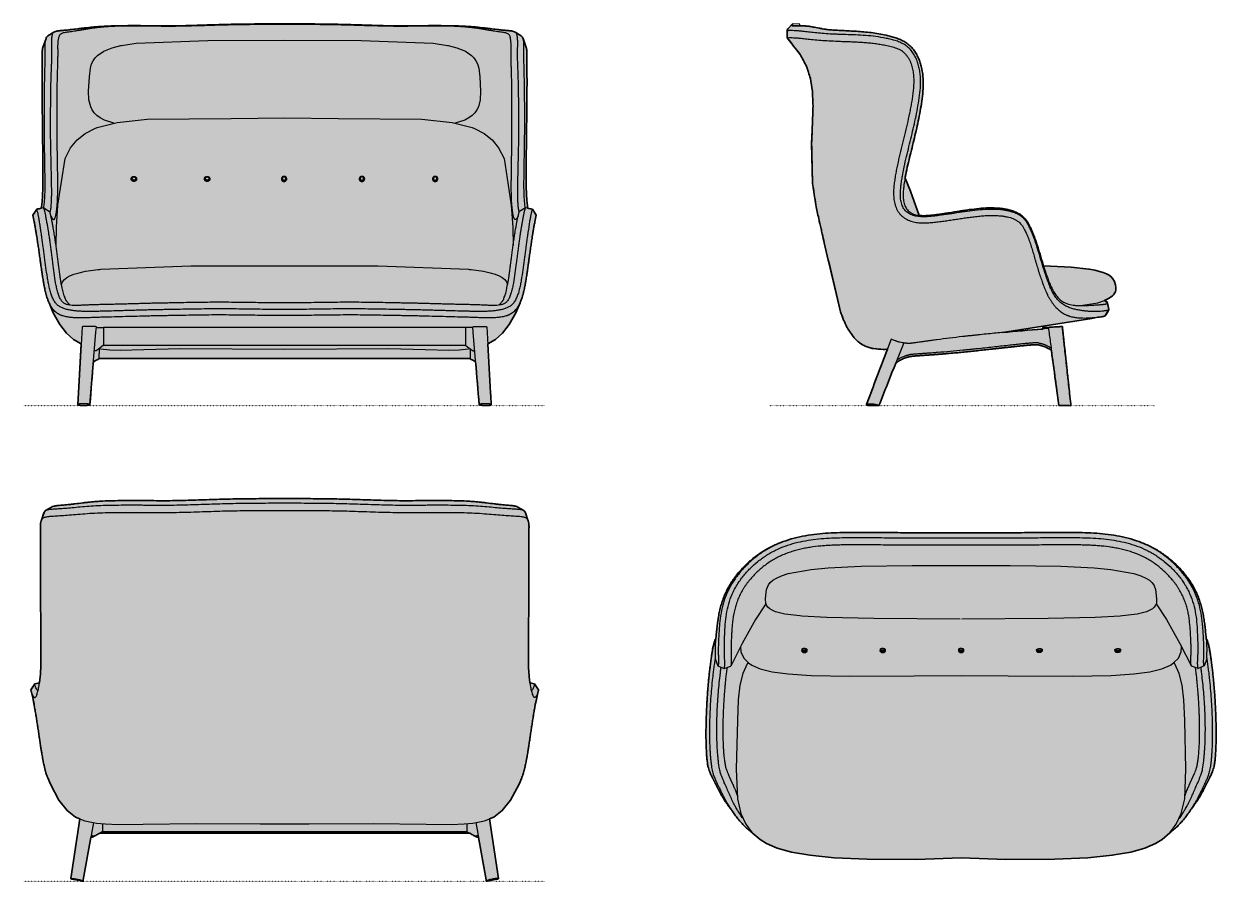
# Model space of a CAD drawing. Header units: millimetres. Extents: x 0 to 3531, y -1408 to 1130.
import ezdxf

# ---------------------------------------------------------------- set-up
doc = ezdxf.new("R2010")
doc.units = ezdxf.units.MM
doc.linetypes.add('Dots', pattern=[1, 0, -1])
doc.layers.add('Blocks', color=7, linetype='Continuous')
doc.layers.add('Blocks$Fill', color=7, linetype='Continuous', true_color=0xffffff)
for name, color, linetype, lineweight, true_color in [('Blocks$Inner', 7, 'Continuous', 25, 0x007f00), ('Blocks$Outline', 7, 'Continuous', 35, 0xff3f3f), ('Groud', 7, 'Dots', 25, 0x243775)]:
    doc.layers.add(name, color=color, linetype=linetype, lineweight=lineweight, true_color=true_color)

# ---------------------------------------------------------------- blocks, each defined once
blk = doc.blocks.new('Ro Top')
at = {"layer": 'Blocks$Fill'}
blk.add_hatch(color=256, dxfattribs=at).paths.add_polyline_path([(-136.7, -267.2), (-135.4, -266.3), (-134.1, -265.4), (-131.5, -263.3), (-125.7, -258.5), (-122.8, -256), (-120, -253.5), (-117.2, -250.9), (-114.5, -248.3), (-111.8, -245.6), (-109.2, -242.9), (-104.1, -237.3), (-99.1, -231.6), (-94.3, -225.8), (-89.7, -219.9), (-85.3, -214), (-63.8, -183.6), (-61.4, -180.5), (-59.5, -177.9), (-56, -172.8), (-49.9, -163.6), (-48.6, -161.5), (-47.4, -159.4), (-41.7, -148.7), (-40.3, -146.2), (-39.4, -144.6), (-35.7, -137.1), (-34.2, -134.4), (-33.6, -133.1), (-30.4, -126.7), (-18.2, -103), (-15.8, -98), (-13.3, -92.6), (-12.1, -89.7), (-10.8, -86.5), (-9.6, -83), (-8.3, -79.2), (-7, -75.2), (-5.7, -70.8), (-4.7, -65), (-3.8, -58.8), (-3, -52.3), (-2.3, -45.5), (-1.7, -38.3), (-0.5, -15.2), (0.2, 15.8), (-0.2, 62.2), (-2.9, 123.8), (-6.9, 177.4), (-12.7, 231.1), (-16.9, 261), (-18.6, 271.6), (-20.4, 281.2), (-21.9, 287.6), (-23.2, 292.8), (-24.4, 297), (-25, 298.7), (-25.5, 300.3), (-26, 301.6), (-26.4, 302.8), (-26.8, 303.8), (-27, 304.2), (-27.2, 304.6), (-27.4, 305), (-27.6, 305.3), (-27.8, 305.6), (-27.9, 305.7), (-27.9, 305.9), (-28, 306), (-28.1, 306.1), (-28.2, 306.2), (-28.2, 306.3), (-28.3, 306.3), (-28.3, 306.3), (-28.3, 306.4), (-28.4, 306.4), (-28.4, 306.4), (-28.4, 306.5), (-28.5, 306.5), (-28.5, 306.5), (-28.5, 306.5), (-28.5, 306.5), (-28.5, 306.6), (-28.5, 306.6), (-28.6, 306.6), (-28.6, 306.6), (-28.6, 306.6), (-28.6, 306.6), (-28.6, 306.6), (-28.6, 306.6), (-28.6, 306.6), (-28.7, 306.6), (-28.7, 306.6), (-28.7, 306.6), (-28.7, 306.6), (-28.7, 306.6), (-28.7, 306.6), (-28.7, 306.6), (-28.7, 306.6), (-28.7, 306.6), (-28.7, 306.6), (-28.7, 306.6), (-28.7, 306.6), (-28.7, 306.6), (-28.8, 306.6), (-28.8, 306.6), (-28.8, 306.6), (-28.8, 306.6), (-28.8, 306.6), (-28.8, 306.6), (-28.8, 306.6), (-28.8, 306.6), (-28.8, 306.6), (-28.8, 306.6), (-28.8, 306.6), (-28.8, 306.6), (-28.8, 306.6), (-28.8, 306.6), (-28.8, 306.6), (-28.8, 306.6), (-28.8, 306.6), (-28.8, 306.6), (-28.8, 306.6), (-28.9, 306.6), (-28.9, 306.6), (-28.9, 306.6), (-28.9, 306.6), (-28.9, 306.6), (-28.9, 306.6), (-28.9, 306.6), (-28.9, 306.6), (-28.9, 306.6), (-28.9, 306.6), (-28.9, 306.6), (-28.9, 306.6), (-28.9, 306.6), (-28.9, 306.6), (-28.9, 306.6), (-28.9, 306.6), (-28.9, 306.6), (-28.9, 306.6), (-28.9, 306.6), (-28.9, 306.6), (-29, 306.6), (-29, 306.6), (-29, 306.6), (-29, 306.6), (-29, 306.5), (-29, 306.5), (-29, 306.5), (-29, 306.5), (-29, 306.5), (-29, 306.5), (-29, 306.5), (-29, 306.5), (-29.1, 306.4), (-29.1, 306.4), (-29.1, 306.4), (-29.1, 306.3), (-29.2, 306.2), (-31.3, 330.1), (-34.3, 355.3), (-35.4, 363.7), (-36.8, 372.1), (-38.3, 380.5), (-40, 388.9), (-42, 397.2), (-44.2, 405.5), (-46.6, 413.7), (-49.3, 421.8), (-52.3, 429.8), (-55.6, 437.7), (-59.1, 445.5), (-62.9, 453.2), (-66.9, 460.7), (-71.2, 468.2), (-75.8, 475.4), (-80.5, 482.5), (-85.5, 489.5), (-90.7, 496.2), (-96.1, 502.9), (-101.7, 509.3), (-107.5, 515.6), (-113.4, 521.8), (-119.6, 527.7), (-125.9, 533.5), (-132.3, 539.1), (-138.9, 544.6), (-145.6, 549.9), (-152.5, 554.9), (-159.5, 559.8), (-166.6, 564.5), (-173.9, 569), (-181.3, 573.3), (-188.8, 577.4), (-196.4, 581.3), (-204.1, 584.9), (-212, 588.4), (-219.9, 591.6), (-227.9, 594.6), (-236, 597.4), (-244.2, 600), (-252.4, 602.5), (-260.6, 604.7), (-268.9, 606.8), (-277.3, 608.7), (-285.7, 610.4), (-294.1, 612), (-302.5, 613.5), (-319.5, 615.9), (-336.5, 617.8), (-353.6, 619.3), (-370.7, 620.3), (-404.9, 621.5), (-507.6, 621.9), (-1071.3, 622.1), (-1105.5, 621.5), (-1139.8, 620.3), (-1156.8, 619.3), (-1173.9, 617.8), (-1190.9, 615.9), (-1207.9, 613.5), (-1216.3, 612), (-1224.7, 610.4), (-1233.1, 608.7), (-1241.5, 606.8), (-1249.8, 604.7), (-1258, 602.5), (-1266.2, 600), (-1274.4, 597.4), (-1282.5, 594.6), (-1290.5, 591.6), (-1298.4, 588.4), (-1306.3, 584.9), (-1314, 581.3), (-1321.6, 577.4), (-1329.1, 573.3), (-1336.5, 569), (-1343.8, 564.5), (-1350.9, 559.8), (-1357.9, 554.9), (-1364.8, 549.9), (-1371.5, 544.6), (-1378.1, 539.1), (-1384.6, 533.5), (-1390.8, 527.7), (-1397, 521.8), (-1402.9, 515.6), (-1408.7, 509.3), (-1414.3, 502.9), (-1419.7, 496.2), (-1424.9, 489.5), (-1429.9, 482.5), (-1434.6, 475.4), (-1439.2, 468.2), (-1443.5, 460.7), (-1447.5, 453.2), (-1451.3, 445.5), (-1454.8, 437.7), (-1458.1, 429.8), (-1461.1, 421.8), (-1463.8, 413.7), (-1466.2, 405.5), (-1468.4, 397.2), (-1470.4, 388.9), (-1472.1, 380.5), (-1473.6, 372.1), (-1475, 363.7), (-1477.2, 346.9), (-1480, 321.7), (-1481.2, 306.2), (-1481.3, 306.3), (-1481.3, 306.4), (-1481.3, 306.4), (-1481.3, 306.4), (-1481.4, 306.5), (-1481.4, 306.5), (-1481.4, 306.5), (-1481.4, 306.5), (-1481.4, 306.5), (-1481.4, 306.5), (-1481.4, 306.5), (-1481.4, 306.5), (-1481.4, 306.6), (-1481.4, 306.6), (-1481.5, 306.6), (-1481.5, 306.6), (-1481.5, 306.6), (-1481.5, 306.6), (-1481.5, 306.6), (-1481.5, 306.6), (-1481.5, 306.6), (-1481.5, 306.6), (-1481.5, 306.6), (-1481.5, 306.6), (-1481.5, 306.6), (-1481.5, 306.6), (-1481.5, 306.6), (-1481.5, 306.6), (-1481.5, 306.6), (-1481.5, 306.6), (-1481.5, 306.6), (-1481.5, 306.6), (-1481.5, 306.6), (-1481.5, 306.6), (-1481.6, 306.6), (-1481.6, 306.6), (-1481.6, 306.6), (-1481.6, 306.6), (-1481.6, 306.6), (-1481.6, 306.6), (-1481.6, 306.6), (-1481.6, 306.6), (-1481.6, 306.6), (-1481.6, 306.6), (-1481.6, 306.6), (-1481.6, 306.6), (-1481.6, 306.6), (-1481.6, 306.6), (-1481.6, 306.6), (-1481.6, 306.6), (-1481.6, 306.6), (-1481.6, 306.6), (-1481.6, 306.6), (-1481.7, 306.6), (-1481.7, 306.6), (-1481.7, 306.6), (-1481.7, 306.6), (-1481.7, 306.6), (-1481.7, 306.6), (-1481.7, 306.6), (-1481.7, 306.6), (-1481.7, 306.6), (-1481.7, 306.6), (-1481.7, 306.6), (-1481.7, 306.6), (-1481.7, 306.6), (-1481.7, 306.6), (-1481.8, 306.6), (-1481.8, 306.6), (-1481.8, 306.6), (-1481.8, 306.6), (-1481.8, 306.6), (-1481.8, 306.6), (-1481.8, 306.6), (-1481.8, 306.6), (-1481.9, 306.6), (-1481.9, 306.6), (-1481.9, 306.5), (-1481.9, 306.5), (-1481.9, 306.5), (-1481.9, 306.5), (-1482, 306.5), (-1482, 306.4), (-1482, 306.4), (-1482.1, 306.4), (-1482.1, 306.3), (-1482.1, 306.3), (-1482.2, 306.3), (-1482.3, 306.2), (-1482.3, 306.1), (-1482.4, 306), (-1482.5, 305.9), (-1482.6, 305.7), (-1482.6, 305.6), (-1482.8, 305.3), (-1483, 305), (-1483.2, 304.6), (-1483.4, 304.2), (-1483.6, 303.8), (-1484, 302.8), (-1484.4, 301.6), (-1484.9, 300.3), (-1485.4, 298.7), (-1486, 297), (-1487.2, 292.8), (-1488.5, 287.6), (-1490, 281.2), (-1491.8, 271.6), (-1493.6, 261), (-1499.5, 215.8), (-1504.2, 169.8), (-1507.6, 123.8), (-1510.2, 62.2), (-1510.6, 15.8), (-1509.9, -15.2), (-1508.7, -38.3), (-1508.1, -45.5), (-1507.4, -52.3), (-1506.6, -58.8), (-1505.7, -65), (-1504.7, -70.8), (-1503.4, -75.2), (-1502.1, -79.2), (-1500.9, -83), (-1499.6, -86.5), (-1498.3, -89.7), (-1497.1, -92.6), (-1494.6, -98), (-1491, -105.3), (-1480, -126.7), (-1476.8, -133.1), (-1475.8, -135.1), (-1474.8, -137.1), (-1471, -144.6), (-1469.7, -147), (-1468.3, -149.5), (-1463, -159.4), (-1461.8, -161.5), (-1460.5, -163.6), (-1454.4, -172.8), (-1450.9, -177.9), (-1449, -180.5), (-1445.4, -185.2), (-1425.1, -214), (-1420.7, -219.9), (-1416.1, -225.8), (-1411.3, -231.6), (-1406.3, -237.3), (-1401.2, -242.9), (-1398.6, -245.6), (-1395.9, -248.3), (-1393.2, -250.9), (-1390.4, -253.5), (-1387.6, -256), (-1384.8, -258.5), (-1378.9, -263.3), (-1376.3, -265.4), (-1375, -266.3), (-1373.7, -267.2), (-1350.6, -287.3), (-1331.5, -298.9), (-1299.6, -312.7), (-1257.8, -324.5), (-1203, -334.1), (-1130.9, -341.2), (-1033.2, -345.3), (-887.9, -346.6), (-755.2, -341.3), (-622.5, -346.6), (-477.3, -345.3), (-379.5, -341.2), (-307.4, -334.1), (-252.6, -324.5), (-210.8, -312.7), (-178.9, -298.9), (-159.8, -287.3)], flags=0)
at = {"layer": 'Blocks$Inner'}
for p, q in [((-1483, 247.8), (-1475.3, 226.9)), ((-1227.1, 275.6), (-1227.4, 271.2)), ((-1226.8, 270), (-1224.2, 267.5)), ((-1214.8, 266.9), (-1211.9, 269.1)), ((-1211.2, 270.2), (-1210.9, 274.6)), ((-995.2, 275.6), (-995.4, 271.2)), ((-994.9, 270), (-992.3, 267.5)), ((-982.8, 266.9), (-979.9, 269.1)), ((-979.2, 270.2), (-979, 274.6)), ((-762.9, 275.6), (-763.1, 271.2)), ((-762.6, 270), (-760, 267.5)), ((-750.5, 266.9), (-747.6, 269.1)), ((-746.9, 270.2), (-746.7, 274.6)), ((-531.2, 270.2), (-531.4, 274.6)), ((-527.6, 266.9), (-530.5, 269.1)), ((-515.5, 270), (-518.2, 267.5)), ((-515.2, 275.6), (-515, 271.2)), ((-299.2, 270.2), (-299.5, 274.6)), ((-295.6, 266.9), (-298.5, 269.1)), ((-283.6, 270), (-286.2, 267.5)), ((-283.3, 275.6), (-283, 271.2)), ((-27.4, 247.8), (-35.1, 226.9)), ((-1475.2, 226.6), (-1457.2, 218.6)), ((-1457, 218.6), (-1437.5, 225.6)), ((-53.4, 218.6), (-72.9, 225.6)), ((-35.3, 226.6), (-53.2, 218.6))]:
    blk.add_line(p, q, dxfattribs=at)
for points in [[(-757.5, 365.5), (-1013.4, 367.1), (-1152.3, 370), (-1226.7, 374), (-1233.1, 374.6), (-1277.2, 380.3), (-1304.4, 387.2), (-1314.4, 391.3), (-1321.9, 395.8), (-1327.4, 400.6), (-1331.2, 406.1), (-1333.6, 412.7), (-1334.3, 424.6), (-1333.3, 435), (-1331.4, 452.7), (-1325.8, 466.9), (-1320.5, 473.6), (-1312.8, 480.2), (-1302, 486.8), (-1287.3, 493.4), (-1267.1, 499.9), (-1198.9, 512.6), (-1149.2, 517.3), (-1051.1, 522), (-900.4, 524.3), (-755.2, 524.3), (-610, 524.3), (-459.3, 522), (-361.2, 517.3), (-311.5, 512.6), (-243.3, 499.9), (-223.1, 493.4), (-208.4, 486.8), (-197.6, 480.2), (-189.9, 473.6), (-184.6, 466.9), (-179, 452.7), (-177.1, 435), (-176.1, 424.6), (-176.8, 412.7), (-179.2, 406.1), (-183, 400.6), (-188.5, 395.8), (-196, 391.3), (-206, 387.2), (-233.2, 380.3), (-277.3, 374.6), (-283.7, 374), (-358.1, 370), (-497.1, 367.1), (-752.9, 365.5)], [(-1332.9, 411), (-1363.6, 364.1), (-1403.4, 293.1), (-1437.3, 225.9)], [(-177.5, 411), (-146.8, 364.1), (-107, 293.1), (-73.1, 225.9)], [(-1408.5, 283.4), (-1407.3, 268.2), (-1399, 249.9), (-1384.7, 235.6), (-1375, 229.2), (-1349.9, 218.4), (-1314.3, 209.4), (-1267.4, 202.8), (-1199.6, 198.6), (-1085.6, 196.5), (-894.5, 197.3), (-755.2, 198.4), (-615.9, 197.3), (-424.8, 196.5), (-310.8, 198.6), (-243.1, 202.8), (-196.1, 209.4), (-160.5, 218.4), (-135.4, 229.2), (-125.7, 235.6), (-111.4, 249.9), (-103.1, 268.2), (-101.9, 283.4)], [(-1385.9, 236.5), (-1388.5, 232.9), (-1401.2, 204.2), (-1410, 169.6), (-1415.3, 126), (-1417.4, 65.4), (-1421.3, -78.6), (-1417.5, -166.4), (-1407.3, -209.9), (-1392.6, -242.1), (-1373.7, -267.2), (-1350.6, -287.3), (-1331.5, -298.9), (-1299.6, -312.7), (-1257.8, -324.5), (-1203, -334.1), (-1130.9, -341.2), (-1033.2, -345.3), (-887.9, -346.6), (-755.2, -341.3), (-622.5, -346.6), (-477.3, -345.3), (-379.5, -341.2), (-307.4, -334.1), (-252.6, -324.5), (-210.8, -312.7), (-178.9, -298.9), (-159.8, -287.3), (-136.7, -267.2), (-117.8, -242.1), (-103.1, -209.9), (-92.9, -166.4), (-89.1, -78.6), (-93, 65.4), (-95.1, 126), (-100.4, 169.6), (-109.2, 204.2), (-121.9, 232.9), (-124.5, 236.5)]]:
    blk.add_lwpolyline(points, dxfattribs=at)
for points, knots in [([(-1482.4, 252), (-1482.4, 252.4), (-1482.4, 253.7), (-1482.4, 255.7), (-1482.4, 258), (-1482.4, 259.9), (-1482.4, 262), (-1482.5, 265.1), (-1482.6, 269.3), (-1482.7, 275.2), (-1482.7, 281.8), (-1482.4, 289.1), (-1481.9, 297), (-1481.3, 305.2), (-1480.7, 313.5), (-1480, 321.7), (-1478.9, 332.8), (-1477.6, 344.1), (-1476.2, 355.3), (-1475, 363.7), (-1473.7, 372.1), (-1471.6, 383.4), (-1468.6, 397.3), (-1464, 413.7), (-1458.3, 429.9), (-1451.5, 445.6), (-1443.6, 460.8), (-1431.8, 480.4), (-1414.8, 503.3), (-1391.3, 528.2), (-1365.2, 550.4), (-1336.9, 569.6), (-1306.5, 585.5), (-1274.6, 598), (-1230.6, 610.3), (-1185.3, 617.4), (-1139.8, 620.5), (-1105.5, 621.6), (-1071.3, 622.2), (-1037, 622.2), (-1002.9, 621.9), (-968.6, 621.5), (-934.4, 621.2), (-888.8, 620.9), (-843.1, 620.9), (-797.4, 621), (-772.9, 621), (-759.8, 621), (-758.1, 621), (-757.1, 621), (-756.2, 621), (-755.2, 621)], [0.9971802, 0.9971802, 0.9971802, 0.9971802, 1.0001598, 1.0055945, 1.0083119, 1.0110293, 1.0137467, 1.0164641, 1.0218989, 1.0273337, 1.0327684, 1.0382032, 1.043638, 1.0490728, 1.0545076, 1.0599424, 1.0653771, 1.0762467, 1.0816815, 1.0871163, 1.0925511, 1.0979858, 1.1088554, 1.119725, 1.1305945, 1.1414641, 1.1523337, 1.1632032, 1.1849424, 1.2066815, 1.2284206, 1.2501598, 1.2718989, 1.293638, 1.3153771, 1.3588554, 1.3805945, 1.4023337, 1.4240728, 1.4458119, 1.4675511, 1.4892902, 1.5110293, 1.5327684, 1.5762467, 1.5979858, 1.619725, 1.6229432, 1.6229432, 1.6229432, 1.6247828, 1.6247828, 1.6247828, 1.6247828]), ([(-755.2, 620.2), (-756.2, 620.2), (-757.1, 620.2), (-758.1, 620.2), (-766.9, 620.2), (-786.4, 620.2), (-816.4, 620.1), (-848.1, 620.1), (-890.4, 620.1), (-943.4, 620.4), (-996.2, 621.2), (-1038.5, 621.5), (-1070.3, 621.5), (-1102, 621.1), (-1133.7, 620.2), (-1160.2, 618.8), (-1181.3, 616.8), (-1202.3, 614.2), (-1228.4, 609.8), (-1259.3, 602.3), (-1289.4, 592.1), (-1318.3, 578.8), (-1345.5, 562.5), (-1370.9, 543.4), (-1394.1, 521.8), (-1415.1, 498), (-1433.4, 472), (-1448.3, 443.9), (-1459.4, 414.1), (-1466.5, 383.1), (-1469.9, 356.9), (-1471.5, 336.2), (-1472.5, 320.7), (-1473.4, 305.3), (-1474, 290.2), (-1474.3, 275.9), (-1474.2, 262.8), (-1473.9, 251.9), (-1473.6, 243.4), (-1473.7, 236.7), (-1473.9, 231.8), (-1474.4, 228.5), (-1474.8, 226.8), (-1475, 226.5), (-1475.1, 226.6)], [-0.0814731, -0.0814731, -0.0814731, -0.0814731, -0.0796473, -0.0796473, -0.0796473, -0.0629462, -0.0429462, -0.0229462, -0.0029462, 0.0370538, 0.0770538, 0.0970538, 0.1170538, 0.1370538, 0.1570538, 0.1770538, 0.1870538, 0.1970538, 0.2170538, 0.2370538, 0.2570538, 0.2770538, 0.2970538, 0.3170538, 0.3370538, 0.3570538, 0.3770538, 0.3970538, 0.4170538, 0.4370538, 0.4570538, 0.4670538, 0.4770538, 0.4870538, 0.4970538, 0.5070538, 0.5170538, 0.5270538, 0.5370538, 0.5470538, 0.5570538, 0.5670538, 0.5770538, 0.5870538, 0.5870538, 0.5870538, 0.5870538]), ([(-1455.2, 319.1), (-1454.7, 329.1), (-1453.8, 349.3), (-1450.5, 380.1), (-1444, 410.5), (-1435.2, 434.9), (-1426.2, 453.6), (-1418.5, 467.1), (-1410, 480.1), (-1400.6, 492.5), (-1390.5, 504.3), (-1376.2, 519.3), (-1360.9, 533), (-1344.4, 545.6), (-1331.6, 554.3), (-1318.3, 562.4), (-1300, 572), (-1276.1, 582.2), (-1246.3, 591.3), (-1215.9, 597.9), (-1185.1, 602.4), (-1154, 605), (-1122.9, 606.3), (-1091.9, 606.9), (-1060.8, 607), (-1029.7, 606.9), (-988.3, 606.5), (-936.5, 605.8), (-874.3, 605.5), (-814.8, 605.5), (-776.1, 605.6), (-758.1, 605.6), (-757.1, 605.6), (-756.2, 605.6), (-755.2, 605.6)], [1, 1, 1, 1, 1.03125, 1.0625, 1.09375, 1.125, 1.140625, 1.15625, 1.171875, 1.1875, 1.203125, 1.21875, 1.25, 1.265625, 1.28125, 1.296875, 1.3125, 1.34375, 1.375, 1.40625, 1.4375, 1.46875, 1.5, 1.53125, 1.5625, 1.59375, 1.625, 1.6875, 1.75, 1.8125, 1.8667073, 1.8667073, 1.8667073, 1.8696196, 1.8696196, 1.8696196, 1.8696196]), ([(-755.2, 621), (-754.2, 621), (-753.3, 621), (-752.3, 621), (-750.6, 621), (-737.5, 621), (-713, 621), (-667.3, 620.9), (-621.7, 620.9), (-576, 621.2), (-541.8, 621.5), (-507.6, 621.9), (-473.4, 622.2), (-439.1, 622.2), (-404.9, 621.6), (-370.6, 620.5), (-325.1, 617.4), (-279.8, 610.3), (-235.8, 598), (-203.9, 585.5), (-173.5, 569.6), (-145.2, 550.4), (-119.1, 528.2), (-95.6, 503.3), (-78.6, 480.4), (-66.8, 460.8), (-58.9, 445.6), (-52.2, 429.9), (-46.4, 413.7), (-41.9, 397.3), (-38.8, 383.4), (-36.7, 372.1), (-35.4, 363.7), (-34.2, 355.3), (-32.8, 344.1), (-31.5, 332.8), (-30.4, 321.7), (-29.7, 313.5), (-29.1, 305.2), (-28.5, 297), (-28, 289.1), (-27.7, 281.8), (-27.7, 275.2), (-27.8, 269.3), (-27.9, 265.1), (-28, 262), (-28, 259.9), (-28, 258), (-28, 255.7), (-28, 253.7), (-28, 252.4), (-28, 252)], [1.6247828, 1.6247828, 1.6247828, 1.6247828, 1.6266225, 1.6266225, 1.6266225, 1.6298407, 1.6515799, 1.673319, 1.7167972, 1.7385364, 1.7602755, 1.7820146, 1.8037538, 1.8254929, 1.847232, 1.8689712, 1.8907103, 1.9341885, 1.9559277, 1.9776668, 1.9994059, 2.0211451, 2.0428842, 2.0646233, 2.0863625, 2.097232, 2.1081016, 2.1189712, 2.1298407, 2.1407103, 2.1515799, 2.1570146, 2.1624494, 2.1678842, 2.173319, 2.1841885, 2.1896233, 2.1950581, 2.2004929, 2.2059277, 2.2113625, 2.2167972, 2.222232, 2.2276668, 2.2331016, 2.235819, 2.2385364, 2.2412538, 2.2439712, 2.2494059, 2.2523855, 2.2523855, 2.2523855, 2.2523855]), ([(-35.3, 226.6), (-35.4, 226.5), (-35.6, 226.8), (-36, 228.5), (-36.5, 231.8), (-36.8, 236.7), (-36.8, 243.4), (-36.5, 251.9), (-36.2, 262.8), (-36.2, 275.9), (-36.4, 290.2), (-37, 305.3), (-37.9, 320.7), (-38.9, 336.2), (-40.5, 356.9), (-43.9, 383.1), (-51, 414.1), (-62.1, 443.9), (-77, 472), (-95.3, 498), (-116.3, 521.8), (-139.6, 543.4), (-164.9, 562.5), (-192.1, 578.8), (-221, 592.1), (-251.1, 602.3), (-282, 609.8), (-308.1, 614.2), (-329.1, 616.8), (-350.2, 618.8), (-376.7, 620.2), (-408.4, 621.1), (-440.1, 621.5), (-471.9, 621.5), (-514.2, 621.2), (-567.1, 620.4), (-620, 620.1), (-662.3, 620.1), (-694, 620.1), (-724, 620.2), (-743.5, 620.2), (-752.3, 620.2), (-753.3, 620.2), (-754.2, 620.2), (-755.2, 620.2)], [-0.75, -0.75, -0.75, -0.75, -0.74, -0.73, -0.72, -0.71, -0.7, -0.69, -0.68, -0.67, -0.66, -0.65, -0.64, -0.63, -0.62, -0.6, -0.58, -0.56, -0.54, -0.52, -0.5, -0.48, -0.46, -0.44, -0.42, -0.4, -0.38, -0.36, -0.35, -0.34, -0.32, -0.3, -0.28, -0.26, -0.24, -0.2, -0.16, -0.14, -0.12, -0.1, -0.0832989, -0.0832989, -0.0832989, -0.0814731, -0.0814731, -0.0814731, -0.0814731]), ([(-755.2, 605.6), (-754.2, 605.6), (-753.3, 605.6), (-752.3, 605.6), (-734.3, 605.6), (-695.6, 605.5), (-636.2, 605.5), (-574, 605.8), (-522.2, 606.5), (-480.7, 606.9), (-449.6, 607), (-418.5, 606.9), (-387.5, 606.3), (-356.4, 605), (-325.3, 602.4), (-294.5, 597.9), (-264.1, 591.3), (-234.3, 582.2), (-210.4, 572), (-192.1, 562.4), (-178.8, 554.3), (-166, 545.6), (-149.6, 533), (-134.2, 519.3), (-119.9, 504.3), (-109.8, 492.5), (-100.4, 480.1), (-91.9, 467.1), (-84.2, 453.6), (-75.2, 434.9), (-66.4, 410.5), (-59.9, 380.1), (-56.6, 349.3), (-55.7, 329.1), (-55.3, 319.1)], [1.8696196, 1.8696196, 1.8696196, 1.8696196, 1.8725318, 1.8725318, 1.8725318, 1.9267392, 1.9892392, 2.0517392, 2.1142392, 2.1454892, 2.1767392, 2.2079892, 2.2392392, 2.2704892, 2.3017392, 2.3329892, 2.3642392, 2.3954892, 2.4267392, 2.4423642, 2.4579892, 2.4736142, 2.4892392, 2.5204892, 2.5361142, 2.5517392, 2.5673642, 2.5829892, 2.5986142, 2.6142392, 2.6454892, 2.6767392, 2.7079892, 2.7392392, 2.7392392, 2.7392392, 2.7392392]), ([(-755.2, 584), (-756.2, 584), (-757.1, 584), (-758.1, 584), (-778, 584), (-819.2, 583.9), (-871.2, 583.9), (-913.9, 584), (-956.7, 584.3), (-999.4, 584.9), (-1042.2, 585.3), (-1074.2, 585.3), (-1100.9, 585), (-1122.3, 584.5), (-1138.3, 583.9), (-1154.3, 583), (-1175.6, 581.4), (-1196.8, 578.8), (-1217.9, 575.1), (-1233.6, 571.7), (-1249.1, 567.7), (-1264.4, 562.8), (-1279.4, 557.1), (-1294, 550.6), (-1308.1, 543.1), (-1321.7, 534.8), (-1334.8, 525.6), (-1347.2, 515.7), (-1359.1, 505.1), (-1370.3, 493.8), (-1379.1, 483.9), (-1385.8, 475.6), (-1390.6, 469.2), (-1395.2, 462.7), (-1399.5, 456), (-1403.7, 449.1), (-1408.8, 439.8), (-1414.5, 427.7), (-1420.3, 412.7), (-1424.1, 400), (-1426.6, 389.7), (-1428, 383.2), (-1429, 378), (-1429.9, 372.8), (-1430.8, 366.3), (-1431.8, 358.4), (-1432.7, 350.6), (-1433.4, 342.7), (-1434.2, 332.2), (-1434.7, 324.5), (-1434.9, 319.5)], [0.8649995, 0.8649995, 0.8649995, 0.8649995, 0.8680131, 0.8680131, 0.8680131, 0.9299989, 0.9966656, 1.0299989, 1.0633323, 1.1299989, 1.1633323, 1.1966656, 1.2299989, 1.2466656, 1.2633323, 1.2799989, 1.2966656, 1.3299989, 1.3466656, 1.3633323, 1.3799989, 1.3966656, 1.4133323, 1.4299989, 1.4466656, 1.4633323, 1.4799989, 1.4966656, 1.5133323, 1.5299989, 1.5466656, 1.5549989, 1.5633323, 1.5716656, 1.5799989, 1.5883323, 1.5966656, 1.6133323, 1.6299989, 1.6466656, 1.6549989, 1.6633323, 1.6674989, 1.6716656, 1.6799989, 1.6883323, 1.6966656, 1.7049989, 1.7133323, 1.7299989, 1.7299989, 1.7299989, 1.7299989]), ([(-75.5, 319.5), (-75.7, 324.5), (-76.2, 332.2), (-77, 342.7), (-77.8, 350.6), (-78.6, 358.4), (-79.6, 366.3), (-80.5, 372.8), (-81.4, 378), (-82.4, 383.2), (-83.8, 389.7), (-86.3, 400), (-90.1, 412.7), (-95.9, 427.7), (-101.6, 439.8), (-106.8, 449.1), (-110.9, 456), (-115.2, 462.7), (-119.8, 469.2), (-124.6, 475.6), (-131.3, 483.9), (-140.1, 493.8), (-151.3, 505.1), (-163.2, 515.7), (-175.6, 525.6), (-188.7, 534.8), (-202.3, 543.1), (-216.4, 550.6), (-231, 557.1), (-246, 562.8), (-261.3, 567.7), (-276.8, 571.7), (-292.5, 575.1), (-313.6, 578.8), (-334.8, 581.4), (-356.1, 583), (-372.1, 583.9), (-388.1, 584.5), (-409.5, 585), (-436.3, 585.3), (-468.2, 585.3), (-511, 584.9), (-553.7, 584.3), (-596.5, 584), (-639.2, 583.9), (-691.2, 583.9), (-732.4, 584), (-752.3, 584), (-753.3, 584), (-754.2, 584), (-755.2, 584)], [0, 0, 0, 0, 0.0166667, 0.025, 0.0333333, 0.0416667, 0.05, 0.0583333, 0.0625, 0.0666667, 0.075, 0.0833333, 0.1, 0.1166667, 0.1333333, 0.1416667, 0.15, 0.1583333, 0.1666667, 0.175, 0.1833333, 0.2, 0.2166667, 0.2333333, 0.25, 0.2666667, 0.2833333, 0.3, 0.3166667, 0.3333333, 0.35, 0.3666667, 0.3833333, 0.4, 0.4333333, 0.45, 0.4666667, 0.4833333, 0.5, 0.5333333, 0.5666667, 0.6, 0.6666667, 0.7, 0.7333333, 0.8, 0.8619859, 0.8619859, 0.8619859, 0.8649995, 0.8649995, 0.8649995, 0.8649995]), ([(-1457.3, 218.7), (-1457.2, 218.6), (-1456.9, 218.5), (-1456.4, 219.4), (-1455.9, 221.5), (-1455.4, 224.8), (-1455, 228.7), (-1454.9, 232.6), (-1454.9, 235.8), (-1454.9, 239.4), (-1455.2, 244.7), (-1455.5, 250.9), (-1455.8, 258.2), (-1456, 264), (-1456.1, 270.2), (-1456.2, 276.7), (-1456.2, 283.4), (-1456.1, 292.6), (-1455.8, 304.5), (-1455.4, 314.2), (-1455.2, 319.1)], [0.6578947, 0.6578947, 0.6578947, 0.6578947, 0.6842105, 0.7105263, 0.7368421, 0.7631579, 0.7894737, 0.8026316, 0.8157895, 0.8289474, 0.8421053, 0.8684211, 0.8815789, 0.8947368, 0.9078947, 0.9210526, 0.9342105, 0.9473684, 0.9736842, 1, 1, 1, 1]), ([(-1434.9, 319.5), (-1435.2, 314.3), (-1435.8, 304.2), (-1436.2, 292), (-1436.3, 282.6), (-1436.3, 275.8), (-1436.3, 270.5), (-1436.3, 266.4), (-1436.3, 263.5), (-1436.2, 260.7), (-1436.1, 257.2), (-1435.9, 253.1), (-1435.7, 249.4), (-1435.7, 246.7), (-1435.6, 244.7), (-1435.7, 242.8), (-1435.7, 240.5), (-1435.8, 237.8), (-1435.9, 235), (-1436.2, 231.8), (-1436.6, 228.8), (-1437.1, 226.5), (-1437.3, 225.9), (-1437.4, 225.7)], [1.7299989, 1.7299989, 1.7299989, 1.7299989, 1.7577767, 1.7855545, 1.7994434, 1.8133323, 1.8272212, 1.8341656, 1.84111, 1.8480545, 1.8549989, 1.8688878, 1.8827767, 1.8897212, 1.8966656, 1.90361, 1.9105545, 1.9244434, 1.9383323, 1.9522212, 1.9799989, 2.0077767, 2.0355545, 2.0355545, 2.0355545, 2.0355545]), ([(-73, 225.7), (-73.1, 225.9), (-73.3, 226.5), (-73.8, 228.8), (-74.2, 231.8), (-74.5, 235), (-74.6, 237.8), (-74.7, 240.5), (-74.8, 242.8), (-74.8, 244.7), (-74.7, 246.7), (-74.7, 249.4), (-74.5, 253.1), (-74.3, 257.2), (-74.2, 260.7), (-74.2, 263.5), (-74.1, 266.4), (-74.1, 270.5), (-74.1, 275.8), (-74.1, 282.6), (-74.2, 292), (-74.6, 304.2), (-75.2, 314.3), (-75.5, 319.5)], [-0.3055556, -0.3055556, -0.3055556, -0.3055556, -0.2777778, -0.25, -0.2222222, -0.2083333, -0.1944444, -0.1805556, -0.1736111, -0.1666667, -0.1597222, -0.1527778, -0.1388889, -0.125, -0.1180556, -0.1111111, -0.1041667, -0.0972222, -0.0833333, -0.0694444, -0.0555556, -0.0277778, 0, 0, 0, 0]), ([(-55.3, 319.1), (-55, 314.2), (-54.6, 304.5), (-54.3, 292.6), (-54.2, 283.4), (-54.2, 276.7), (-54.3, 270.2), (-54.4, 264), (-54.6, 258.2), (-54.9, 250.9), (-55.3, 244.7), (-55.5, 239.4), (-55.6, 235.8), (-55.5, 232.6), (-55.4, 228.7), (-55.1, 224.8), (-54.5, 221.5), (-54, 219.4), (-53.5, 218.5), (-53.2, 218.6), (-53.1, 218.7)], [2.7392392, 2.7392392, 2.7392392, 2.7392392, 2.765555, 2.7918707, 2.8050286, 2.8181865, 2.8313444, 2.8445023, 2.8576602, 2.8708181, 2.8971339, 2.9102918, 2.9234497, 2.9366076, 2.9497655, 2.9760813, 3.0023971, 3.0287128, 3.0550286, 3.0813444, 3.0813444, 3.0813444, 3.0813444]), ([(-1490, 281.2), (-1489, 285.9), (-1487.1, 293.5), (-1484.8, 300.8), (-1483.4, 304.3), (-1482.5, 305.9), (-1481.9, 306.6), (-1481.5, 306.7), (-1481.3, 306.4), (-1481.2, 306.2)], [1.99382008, 1.99382008, 1.99382008, 1.99382008, 2.00468965, 2.01555921, 2.02642878, 2.03186356, 2.03729834, 2.04273313, 2.04869881, 2.04869881, 2.04869881, 2.04869881]), ([(-20.4, 281.2), (-21.5, 285.9), (-23.3, 293.5), (-25.6, 300.8), (-27, 304.3), (-28, 305.9), (-28.5, 306.6), (-28.9, 306.7), (-29.1, 306.4), (-29.2, 306.2)], [1.99382008, 1.99382008, 1.99382008, 1.99382008, 2.00468965, 2.01555921, 2.02642878, 2.03186356, 2.03729834, 2.04273313, 2.04869881, 2.04869881, 2.04869881, 2.04869881]), ([(-1504.7, -70.8), (-1505.4, -67.1), (-1506.3, -61), (-1507.4, -52.4), (-1508.1, -45.5), (-1508.7, -38.3), (-1509.2, -30.7), (-1509.6, -23), (-1509.9, -15.2), (-1510.2, -7.5), (-1510.4, 0.3), (-1510.6, 8), (-1510.7, 18.4), (-1510.7, 31.3), (-1510.5, 46.8), (-1510.2, 62.2), (-1509.7, 77.6), (-1509.1, 93), (-1508.4, 108.4), (-1507.6, 123.8), (-1506.8, 136.6), (-1506.1, 146.8), (-1505.5, 154.4), (-1504.9, 162.1), (-1504.2, 169.8), (-1503.6, 177.4), (-1502.8, 185.1), (-1502.1, 192.7), (-1501.3, 200.5), (-1500.4, 208.2), (-1499.5, 215.8), (-1498.6, 223.4), (-1497.4, 233.7), (-1495.7, 246.5), (-1494.3, 256.3), (-1493.6, 261)], [-0.00618, -0.00618, -0.00618, -0.00618, 0.039275, 0.062002, 0.084729, 0.107456, 0.130184, 0.152911, 0.175638, 0.198366, 0.221093, 0.24382, 0.266547, 0.312002, 0.357456, 0.402911, 0.448366, 0.49382, 0.539275, 0.584729, 0.630184, 0.652911, 0.675638, 0.698366, 0.721093, 0.74382, 0.766547, 0.789275, 0.812002, 0.834729, 0.857456, 0.880184, 0.902911, 0.948366, 0.99382, 0.99382, 0.99382, 0.99382]), ([(-1491.4, -82.2), (-1492, -79.6), (-1493.1, -73.9), (-1494.5, -63.8), (-1495.7, -53.1), (-1496.7, -42.1), (-1497.5, -30.7), (-1498.4, -15.3), (-1499.2, 6.8), (-1499.4, 35.7), (-1498.9, 67), (-1497.7, 98.2), (-1495.9, 129.1), (-1493.5, 160.1), (-1491.2, 183.3), (-1489.4, 198.9), (-1488.5, 206.6), (-1487.5, 214.4), (-1486.5, 222.3), (-1485.4, 230), (-1484.1, 240.1), (-1483.1, 247.4), (-1482.4, 252)], [0, 0, 0, 0, 0.0340909, 0.0681818, 0.1022727, 0.1363636, 0.1704545, 0.2045455, 0.2727273, 0.3636364, 0.4545455, 0.5454545, 0.6363636, 0.7272727, 0.8181818, 0.8409091, 0.8636364, 0.8863636, 0.9090909, 0.9318182, 0.9545455, 0.9971802, 0.9971802, 0.9971802, 0.9971802]), ([(-28, 252), (-27.3, 247.4), (-26.3, 240.1), (-25, 230), (-24, 222.3), (-22.9, 214.4), (-21.9, 206.6), (-21, 198.9), (-19.2, 183.3), (-16.9, 160.1), (-14.5, 129.1), (-12.7, 98.2), (-11.6, 67), (-11, 35.7), (-11.2, 6.8), (-12.1, -15.3), (-12.9, -30.7), (-13.7, -42.1), (-14.7, -53.1), (-15.9, -63.8), (-17.3, -73.9), (-18.4, -79.6), (-19, -82.2)], [2.2523855, 2.2523855, 2.2523855, 2.2523855, 2.2950202, 2.3177475, 2.3404748, 2.3632021, 2.3859293, 2.4086566, 2.4313839, 2.522293, 2.6132021, 2.7041111, 2.7950202, 2.8859293, 2.9768384, 3.0450202, 3.0791111, 3.1132021, 3.147293, 3.1813839, 3.2154748, 3.2495657, 3.2495657, 3.2495657, 3.2495657]), ([(-5.7, -70.8), (-5, -67.1), (-4.1, -61), (-3, -52.4), (-2.3, -45.5), (-1.7, -38.3), (-1.2, -30.7), (-0.8, -23), (-0.5, -15.2), (-0.2, -7.5), (0, 0.3), (0.2, 8), (0.3, 18.4), (0.3, 31.3), (0.1, 46.8), (-0.2, 62.2), (-0.7, 77.6), (-1.3, 93), (-2, 108.4), (-2.8, 123.8), (-3.6, 136.6), (-4.4, 146.8), (-4.9, 154.4), (-5.5, 162.1), (-6.2, 169.8), (-6.8, 177.4), (-7.6, 185.1), (-8.3, 192.7), (-9.1, 200.5), (-10, 208.2), (-10.9, 215.8), (-11.8, 223.4), (-13.1, 233.7), (-14.7, 246.5), (-16.1, 256.3), (-16.9, 261)], [-0.00618, -0.00618, -0.00618, -0.00618, 0.039275, 0.062002, 0.084729, 0.107456, 0.130184, 0.152911, 0.175638, 0.198366, 0.221093, 0.24382, 0.266547, 0.312002, 0.357456, 0.402911, 0.448366, 0.49382, 0.539275, 0.584729, 0.630184, 0.652911, 0.675638, 0.698366, 0.721093, 0.74382, 0.766547, 0.789275, 0.812002, 0.834729, 0.857456, 0.880184, 0.902911, 0.948366, 0.99382, 0.99382, 0.99382, 0.99382]), ([(-1470.5, -78.2), (-1471.8, -71.3), (-1473.5, -58.8), (-1475.2, -41.1), (-1476.4, -27.3), (-1477.3, -13.3), (-1478.2, 5.4), (-1478.7, 29.2), (-1478.6, 57.6), (-1477.8, 85.8), (-1476.4, 113.8), (-1474.5, 141.8), (-1472, 169.7), (-1469.5, 193), (-1467.5, 209.4), (-1466.4, 217.7), (-1465.9, 221.3), (-1465.7, 222.5)], [5, 5, 5, 5, 5.0833333, 5.125, 5.1666667, 5.2083333, 5.25, 5.3333333, 5.4166667, 5.5, 5.5833333, 5.6666667, 5.75, 5.8333333, 5.875, 5.8958333, 5.9068631, 5.9068631, 5.9068631, 5.9068631]), ([(-1448.6, 221.7), (-1448.7, 221), (-1449.1, 217.8), (-1449.8, 212.1), (-1450.7, 204.6), (-1451.6, 197.1), (-1452.4, 189.6), (-1453.1, 182.2), (-1453.9, 174.8), (-1454.5, 167.4), (-1455.2, 159.9), (-1455.8, 152.5), (-1456.4, 145.2), (-1456.9, 137.7), (-1457.4, 130.2), (-1458.1, 120.3), (-1458.8, 107.8), (-1459.5, 92.8), (-1460, 77.8), (-1460.5, 62.8), (-1460.7, 47.7), (-1460.8, 32.6), (-1460.6, 17.6), (-1460.3, 4.9), (-1459.9, -5.1), (-1459.5, -12.6), (-1459.1, -20.1), (-1458.6, -27.6), (-1458.1, -35), (-1457.4, -42), (-1456.6, -48.8), (-1455.4, -57.5), (-1454.5, -63.6), (-1453.7, -67.5)], [0.1073722, 0.1073722, 0.1073722, 0.1073722, 0.1136364, 0.1363636, 0.1590909, 0.1818182, 0.2045455, 0.2272727, 0.25, 0.2727273, 0.2954545, 0.3181818, 0.3409091, 0.3636364, 0.3863636, 0.4090909, 0.4545455, 0.5, 0.5454545, 0.5909091, 0.6363636, 0.6818182, 0.7272727, 0.7727273, 0.7954545, 0.8181818, 0.8409091, 0.8636364, 0.8863636, 0.9090909, 0.9318182, 0.9545455, 1, 1, 1, 1]), ([(-61.8, 221.7), (-61.7, 221), (-61.3, 217.8), (-60.6, 212.1), (-59.7, 204.6), (-58.9, 197.1), (-58, 189.6), (-57.3, 182.2), (-56.6, 174.8), (-55.9, 167.4), (-55.2, 159.9), (-54.6, 152.5), (-54, 145.2), (-53.5, 137.7), (-53, 130.2), (-52.3, 120.3), (-51.6, 107.8), (-50.9, 92.8), (-50.4, 77.8), (-49.9, 62.8), (-49.7, 47.7), (-49.6, 32.6), (-49.8, 17.6), (-50.1, 4.9), (-50.5, -5.1), (-50.9, -12.6), (-51.3, -20.1), (-51.8, -27.6), (-52.4, -35), (-53, -42), (-53.8, -48.8), (-55, -57.5), (-56, -63.6), (-56.7, -67.5)], [0.1073722, 0.1073722, 0.1073722, 0.1073722, 0.1136364, 0.1363636, 0.1590909, 0.1818182, 0.2045455, 0.2272727, 0.25, 0.2727273, 0.2954545, 0.3181818, 0.3409091, 0.3636364, 0.3863636, 0.4090909, 0.4545455, 0.5, 0.5454545, 0.5909091, 0.6363636, 0.6818182, 0.7272727, 0.7727273, 0.7954545, 0.8181818, 0.8409091, 0.8636364, 0.8863636, 0.9090909, 0.9318182, 0.9545455, 1, 1, 1, 1]), ([(-39.9, -78.2), (-38.6, -71.3), (-37, -58.8), (-35.2, -41.1), (-34, -27.3), (-33.1, -13.3), (-32.2, 5.4), (-31.7, 29.2), (-31.8, 57.6), (-32.7, 85.8), (-34, 113.8), (-35.9, 141.8), (-38.4, 169.7), (-40.9, 193), (-42.9, 209.4), (-44, 217.7), (-44.5, 221.3), (-44.7, 222.5)], [5, 5, 5, 5, 5.0833333, 5.125, 5.1666667, 5.2083333, 5.25, 5.3333333, 5.4166667, 5.5, 5.5833333, 5.6666667, 5.75, 5.8333333, 5.875, 5.8958333, 5.9068631, 5.9068631, 5.9068631, 5.9068631]), ([(-1437.5, -196.2), (-1446.3, -184), (-1446.7, -183.5), (-1447, -183.1), (-1448.4, -181.4), (-1450.9, -177.8), (-1454.5, -172.7), (-1457.1, -168.7), (-1459.1, -165.7), (-1460.5, -163.6), (-1461.8, -161.5), (-1463.5, -158.7), (-1465.3, -155.2), (-1467, -151.9), (-1468.1, -149.8), (-1468.7, -148.6), (-1469.2, -147.8), (-1469.7, -147), (-1470.3, -146), (-1471.3, -144.1), (-1472.6, -141.5), (-1473.8, -138.9), (-1474.8, -137.1), (-1475.3, -135.9), (-1475.8, -135.1), (-1476.3, -134.2), (-1477.1, -132.7), (-1478.1, -130.5), (-1479.2, -128.3), (-1480, -126.7), (-1480.6, -125.5), (-1481.2, -124.3), (-1482, -122.8), (-1483, -120.9), (-1484.1, -118.5), (-1485.1, -116.7), (-1485.8, -115.3), (-1486.6, -113.8), (-1487.6, -112), (-1488.7, -109.8), (-1489.9, -107.5), (-1491, -105.3), (-1492.6, -102.2), (-1494.6, -98.1), (-1497.1, -92.8), (-1500.4, -84.6), (-1503, -76.8), (-1504.7, -70.8)], [-0.3298052, -0.3298052, -0.3298052, -0.3298052, -0.3276085, -0.3276085, -0.3276085, -0.3186799, -0.3097513, -0.3008228, -0.2963585, -0.2918942, -0.2874299, -0.2829656, -0.2740371, -0.2651085, -0.2606442, -0.2584121, -0.2561799, -0.2539478, -0.2517156, -0.2472513, -0.2383228, -0.2293942, -0.2249299, -0.2204656, -0.2182335, -0.2160013, -0.2115371, -0.2026085, -0.1936799, -0.1892156, -0.1847513, -0.1802871, -0.1758228, -0.1668942, -0.1579656, -0.1490371, -0.1445728, -0.1401085, -0.1311799, -0.1222513, -0.1133228, -0.1043942, -0.0954656, -0.0776085, -0.0597513, -0.0418942, -0.0061799, -0.0061799, -0.0061799, -0.0061799]), ([(-1435.7, -198.8), (-1436.7, -196.1), (-1447.1, -180.9), (-1450.6, -174.7), (-1454.3, -167.8), (-1457.8, -160.8), (-1460.8, -154.9), (-1463.4, -149.6), (-1466.5, -143), (-1470.1, -135.5), (-1474.2, -127.2), (-1478.3, -118.9), (-1481.8, -111), (-1484.8, -103.7), (-1487.1, -97.7), (-1489.3, -90.9), (-1490.7, -85.5), (-1491.4, -82.2)], [-0.3103448, -0.3103448, -0.3103448, -0.3103448, -0.3017241, -0.2931034, -0.2758621, -0.2586207, -0.2413793, -0.2241379, -0.2068966, -0.1724138, -0.137931, -0.1034483, -0.0689655, -0.0517241, -0.0344828, -0.0172414, 0, 0, 0, 0]), ([(-1447.5, -87.3), (-1446.7, -89.4), (-1445.1, -93.3), (-1442.8, -98.6), (-1441, -102.6), (-1439.7, -105.7), (-1438.6, -107.9), (-1437.6, -110.1), (-1436.6, -112.3), (-1435.6, -114.5), (-1434.6, -116.6), (-1433.6, -118.8), (-1432.7, -121), (-1431.8, -122.8), (-1431.2, -124.3), (-1430.7, -125.3), (-1430.2, -126.4), (-1429.6, -127.9), (-1428.8, -129.9), (-1427.8, -132.3), (-1426.7, -134.5), (-1425.6, -136.8), (-1424.1, -140), (-1422.9, -142.8), (-1422.1, -144.8), (-1422, -145.1), (-1422, -145.3), (-1421.9, -145.6), (-1420.6, -149), (-1419.2, -153.1), (-1417.8, -157.8)], [3, 3, 3, 3, 3.083333, 3.166667, 3.25, 3.291667, 3.333333, 3.375, 3.416667, 3.458333, 3.5, 3.541667, 3.583333, 3.625, 3.645833, 3.666667, 3.6875, 3.708333, 3.75, 3.791667, 3.833333, 3.875, 3.916667, 4, 4, 4, 4.009661, 4.009661, 4.009661, 4.143195, 4.143195, 4.143195, 4.143195]), ([(-62.9, -87.3), (-63.7, -89.4), (-65.3, -93.3), (-67.6, -98.6), (-69.4, -102.6), (-70.8, -105.7), (-71.8, -107.9), (-72.8, -110.1), (-73.8, -112.3), (-74.8, -114.5), (-75.8, -116.6), (-76.8, -118.8), (-77.8, -121), (-78.6, -122.8), (-79.2, -124.3), (-79.7, -125.3), (-80.2, -126.4), (-80.8, -127.9), (-81.6, -129.9), (-82.6, -132.3), (-83.7, -134.5), (-84.8, -136.8), (-86.3, -140), (-87.5, -142.8), (-88.3, -144.8), (-88.4, -145.1), (-88.5, -145.3), (-88.5, -145.6), (-89.8, -149), (-91.2, -153.1), (-92.6, -157.8)], [3, 3, 3, 3, 3.083333, 3.166667, 3.25, 3.291667, 3.333333, 3.375, 3.416667, 3.458333, 3.5, 3.541667, 3.583333, 3.625, 3.645833, 3.666667, 3.6875, 3.708333, 3.75, 3.791667, 3.833333, 3.875, 3.916667, 4, 4, 4, 4.009661, 4.009661, 4.009661, 4.143195, 4.143195, 4.143195, 4.143195]), ([(-19, -82.2), (-19.7, -85.5), (-21.1, -90.9), (-23.3, -97.7), (-25.6, -103.7), (-28.6, -111), (-32.1, -118.9), (-36.2, -127.2), (-40.3, -135.5), (-43.9, -143), (-47, -149.6), (-49.6, -154.9), (-52.6, -160.8), (-56.1, -167.8), (-59.8, -174.7), (-63.3, -180.9), (-73.7, -196.1), (-74.7, -198.8)], [3.2495657, 3.2495657, 3.2495657, 3.2495657, 3.2668071, 3.2840484, 3.3012898, 3.3185312, 3.353014, 3.3874967, 3.4219795, 3.4564622, 3.4737036, 3.490945, 3.5081864, 3.5254278, 3.5426691, 3.5512898, 3.5599105, 3.5599105, 3.5599105, 3.5599105]), ([(-72.9, -196.2), (-64.1, -184), (-63.7, -183.5), (-63.4, -183.1), (-62.1, -181.4), (-59.5, -177.8), (-55.9, -172.7), (-53.3, -168.7), (-51.3, -165.7), (-49.9, -163.6), (-48.6, -161.5), (-47, -158.7), (-45.1, -155.2), (-43.4, -151.9), (-42.3, -149.8), (-41.7, -148.6), (-41.2, -147.8), (-40.7, -147), (-40.1, -146), (-39.2, -144.1), (-37.8, -141.5), (-36.6, -138.9), (-35.7, -137.1), (-35.1, -135.9), (-34.6, -135.1), (-34.1, -134.2), (-33.3, -132.7), (-32.3, -130.5), (-31.2, -128.3), (-30.4, -126.7), (-29.8, -125.5), (-29.2, -124.3), (-28.4, -122.8), (-27.4, -120.9), (-26.3, -118.5), (-25.3, -116.7), (-24.6, -115.3), (-23.8, -113.8), (-22.8, -112), (-21.7, -109.8), (-20.6, -107.5), (-19.4, -105.3), (-17.8, -102.2), (-15.8, -98.1), (-13.3, -92.8), (-10, -84.6), (-7.4, -76.8), (-5.7, -70.8)], [-0.3298052, -0.3298052, -0.3298052, -0.3298052, -0.3276085, -0.3276085, -0.3276085, -0.3186799, -0.3097513, -0.3008228, -0.2963585, -0.2918942, -0.2874299, -0.2829656, -0.2740371, -0.2651085, -0.2606442, -0.2584121, -0.2561799, -0.2539478, -0.2517156, -0.2472513, -0.2383228, -0.2293942, -0.2249299, -0.2204656, -0.2182335, -0.2160013, -0.2115371, -0.2026085, -0.1936799, -0.1892156, -0.1847513, -0.1802871, -0.1758228, -0.1668942, -0.1579656, -0.1490371, -0.1445728, -0.1401085, -0.1311799, -0.1222513, -0.1133228, -0.1043942, -0.0954656, -0.0776085, -0.0597513, -0.0418942, -0.0061799, -0.0061799, -0.0061799, -0.0061799]), ([(-1401.4, -225), (-1402.2, -223.9), (-1404.4, -220.8), (-1407.9, -215.7), (-1411.7, -209.7), (-1414.7, -204.8), (-1417, -200.9), (-1419.2, -197.1), (-1421.9, -192.5), (-1424.9, -187.3), (-1427.6, -182.4), (-1429.9, -177.8), (-1432.6, -172.1), (-1434.3, -168.4), (-1435.3, -166.1)], [0.8684312, 0.8684312, 0.8684312, 0.8684312, 0.875, 0.8863636, 0.8977273, 0.9090909, 0.9147727, 0.9204545, 0.9318182, 0.9431818, 0.9545455, 0.9659091, 0.9772727, 1, 1, 1, 1]), ([(-109, -225), (-108.2, -223.9), (-106, -220.8), (-102.5, -215.7), (-98.7, -209.7), (-95.7, -204.8), (-93.4, -200.9), (-91.2, -197.1), (-88.5, -192.5), (-85.5, -187.3), (-82.8, -182.4), (-80.5, -177.8), (-77.8, -172.1), (-76.1, -168.4), (-75.1, -166.1)], [0.8684312, 0.8684312, 0.8684312, 0.8684312, 0.875, 0.8863636, 0.8977273, 0.9090909, 0.9147727, 0.9204545, 0.9318182, 0.9431818, 0.9545455, 0.9659091, 0.9772727, 1, 1, 1, 1]), ([(-1373.7, -267.2), (-1375.4, -266.1), (-1381.2, -261.6), (-1388.6, -255.3), (-1395.9, -248.4), (-1403, -241.1), (-1411.4, -231.7), (-1419.3, -222), (-1425.2, -214), (-1429.4, -208), (-1433, -202.7), (-1435.3, -199.4), (-1437.5, -196.2)], [-0.438553, -0.438553, -0.438553, -0.438553, -0.4310345, -0.4137931, -0.4051724, -0.3965517, -0.3793103, -0.362069, -0.3534483, -0.3448276, -0.3362069, -0.3298052, -0.3298052, -0.3298052, -0.3298052]), ([(-136.7, -267.2), (-135, -266.1), (-129.2, -261.6), (-121.8, -255.3), (-114.5, -248.4), (-107.4, -241.1), (-99, -231.7), (-91.1, -222), (-85.2, -214), (-81.1, -208), (-77.4, -202.7), (-75.1, -199.4), (-72.9, -196.2)], [-0.438553, -0.438553, -0.438553, -0.438553, -0.4310345, -0.4137931, -0.4051724, -0.3965517, -0.3793103, -0.362069, -0.3534483, -0.3448276, -0.3362069, -0.3298052, -0.3298052, -0.3298052, -0.3298052])]:
    blk.add_open_spline(points, degree=3, knots=knots, dxfattribs=at)
for points in [[(-1493.6, 261), (-1493, 264.7), (-1491.8, 271.8), (-1490.6, 278.2), (-1490, 281.2)], [(-16.9, 261), (-17.4, 264.7), (-18.6, 271.8), (-19.8, 278.2), (-20.4, 281.2)], [(-1453.7, -67.5), (-1453.3, -69.6), (-1452.4, -73.4), (-1451.4, -76.6), (-1450.9, -78)], [(-56.7, -67.5), (-57.1, -69.6), (-58, -73.4), (-59, -76.6), (-59.5, -78)], [(-1467.3, -91.1), (-1467.9, -89.3), (-1469, -85.5), (-1470, -80.9), (-1470.5, -78.2)], [(-1463.7, -101), (-1464.3, -99.5), (-1465.4, -96.5), (-1466.7, -93), (-1467.3, -91.1)], [(-1439, -158.2), (-1440.5, -154.9), (-1443.2, -149), (-1446.5, -141), (-1449.7, -133.7), (-1453, -126.5), (-1456.3, -119.2), (-1459.9, -110.9), (-1462.4, -104.5), (-1463.7, -101)], [(-1450.9, -78), (-1450.3, -79.7), (-1449.2, -83), (-1448, -85.9), (-1447.5, -87.3)], [(-71.4, -158.2), (-69.9, -154.9), (-67.2, -149), (-63.9, -141), (-60.7, -133.7), (-57.5, -126.5), (-54.1, -119.2), (-50.5, -110.9), (-48, -104.5), (-46.7, -101)], [(-59.5, -78), (-60.1, -79.7), (-61.2, -83), (-62.4, -85.9), (-62.9, -87.3)], [(-46.7, -101), (-46.1, -99.5), (-45, -96.5), (-43.7, -93), (-43.1, -91.1)], [(-43.1, -91.1), (-42.6, -89.3), (-41.5, -85.5), (-40.4, -80.9), (-39.9, -78.2)], [(-1435.3, -166.1), (-1436, -164.7), (-1437.3, -161.9), (-1438.5, -159.4), (-1439, -158.2)], [(-75.1, -166.1), (-74.4, -164.7), (-73.1, -161.9), (-71.9, -159.4), (-71.4, -158.2)]]:
    blk.add_open_spline(points, degree=3, dxfattribs=at)
for points, weights, knots in [([(-1211.3, 270.9), (-1212.7, 273.2), (-1219.1, 273.6), (-1227.2, 274.1), (-1227.4, 271.2), (-1227.4, 270.8), (-1227.2, 270.5)], [0.92303774436, 0.752678477875, 1, 0.707106781187, 1, 0.954428303312, 0.92303774436], [4.312032, 4.312032, 4.312032, 5.638426, 5.638426, 7.209223, 7.209223, 7.453625, 7.453625, 7.453625]), ([(-1210.9, 274.6), (-1210.7, 277.5), (-1218.8, 278), (-1226.9, 278.5), (-1227.1, 275.6)], [1, 0.707106781187, 1, 0.707106781187, 1], [4.398088, 4.398088, 4.398088, 5.968884, 5.968884, 7.539681, 7.539681, 7.539681]), ([(-1214.4, 268), (-1215.3, 269.5), (-1219.3, 269.7), (-1224.4, 270), (-1224.5, 268.2), (-1224.6, 268), (-1224.4, 267.8)], [0.92303774436, 0.752678477875, 1, 0.707106781187, 1, 0.954428303312, 0.92303774436], [3.385995, 3.385995, 3.385995, 4.712389, 4.712389, 6.283185, 6.283185, 6.527588, 6.527588, 6.527588]), ([(-1224.4, 267.8), (-1223.6, 266.3), (-1219.6, 266.1), (-1214.4, 265.8), (-1214.3, 267.6), (-1214.3, 267.8), (-1214.4, 268)], [0.92303774436, 0.752678477875, 1, 0.707106781187, 1, 0.954428303312, 0.92303774436], [6.527588, 6.527588, 6.527588, 7.853982, 7.853982, 9.424778, 9.424778, 9.669181, 9.669181, 9.669181]), ([(-1211.9, 269.1), (-1211.2, 269.6), (-1211.2, 270.2), (-1211.2, 270.5), (-1211.3, 270.9)], [0.88717710509, 0.923725172555, 1, 0.954428303312, 0.92303774436], [3.6585653, 3.6585653, 3.6585653, 4.0676298, 4.0676298, 4.3120324, 4.3120324, 4.3120324]), ([(-979.4, 270.9), (-980.7, 273.2), (-987.2, 273.6), (-995.3, 274.1), (-995.4, 271.2), (-995.5, 270.8), (-995.3, 270.5)], [0.92303774436, 0.752678477875, 1, 0.707106781187, 1, 0.954428303312, 0.92303774436], [4.312032, 4.312032, 4.312032, 5.638426, 5.638426, 7.209223, 7.209223, 7.453625, 7.453625, 7.453625]), ([(-979, 274.6), (-978.8, 277.5), (-986.9, 278), (-995, 278.5), (-995.2, 275.6)], [1, 0.707106781187, 1, 0.707106781187, 1], [4.398088, 4.398088, 4.398088, 5.968884, 5.968884, 7.539681, 7.539681, 7.539681]), ([(-982.5, 268), (-983.3, 269.5), (-987.4, 269.7), (-992.5, 270), (-992.6, 268.2), (-992.6, 268), (-992.5, 267.8)], [0.92303774436, 0.752678477875, 1, 0.707106781187, 1, 0.954428303312, 0.92303774436], [3.385995, 3.385995, 3.385995, 4.712389, 4.712389, 6.283185, 6.283185, 6.527588, 6.527588, 6.527588]), ([(-992.5, 267.8), (-991.7, 266.3), (-987.6, 266.1), (-982.5, 265.8), (-982.4, 267.6), (-982.4, 267.8), (-982.5, 268)], [0.92303774436, 0.752678477875, 1, 0.707106781187, 1, 0.954428303312, 0.92303774436], [6.527588, 6.527588, 6.527588, 7.853982, 7.853982, 9.424778, 9.424778, 9.669181, 9.669181, 9.669181]), ([(-979.9, 269.1), (-979.3, 269.6), (-979.2, 270.2), (-979.2, 270.5), (-979.4, 270.9)], [0.88717710509, 0.923725172555, 1, 0.954428303312, 0.92303774436], [3.6585653, 3.6585653, 3.6585653, 4.0676298, 4.0676298, 4.3120324, 4.3120324, 4.3120324]), ([(-747.1, 270.9), (-748.4, 273.2), (-754.9, 273.6), (-763, 274.1), (-763.1, 271.2), (-763.2, 270.8), (-763, 270.5)], [0.92303774436, 0.752678477875, 1, 0.707106781187, 1, 0.954428303312, 0.92303774436], [4.312032, 4.312032, 4.312032, 5.638426, 5.638426, 7.209223, 7.209223, 7.453625, 7.453625, 7.453625]), ([(-746.8, 275.3), (-748.2, 277.6), (-754.6, 278), (-762.7, 278.5), (-762.9, 275.6)], [0.92303774436, 0.752678477875, 1, 0.707106781187, 1], [3.385995, 3.385995, 3.385995, 4.712389, 4.712389, 6.283185, 6.283185, 6.283185]), ([(-750.2, 268), (-751, 269.5), (-755.1, 269.7), (-760.2, 270), (-760.3, 268.2), (-760.3, 268), (-760.2, 267.8)], [0.92303774436, 0.752678477875, 1, 0.707106781187, 1, 0.954428303312, 0.92303774436], [3.385995, 3.385995, 3.385995, 4.712389, 4.712389, 6.283185, 6.283185, 6.527588, 6.527588, 6.527588]), ([(-760.2, 267.8), (-759.4, 266.3), (-755.3, 266.1), (-750.2, 265.8), (-750.1, 267.6), (-750.1, 267.8), (-750.2, 268)], [0.92303774436, 0.752678477875, 1, 0.707106781187, 1, 0.954428303312, 0.92303774436], [6.527588, 6.527588, 6.527588, 7.853982, 7.853982, 9.424778, 9.424778, 9.669181, 9.669181, 9.669181]), ([(-747.6, 269.1), (-747, 269.6), (-746.9, 270.2), (-746.9, 270.5), (-747.1, 270.9)], [0.88717710509, 0.923725172555, 1, 0.954428303312, 0.92303774436], [3.6585653, 3.6585653, 3.6585653, 4.0676298, 4.0676298, 4.3120324, 4.3120324, 4.3120324]), ([(-746.8, 274.2), (-746.7, 274.4), (-746.7, 274.6), (-746.7, 274.9), (-746.8, 275.3)], [0.945078175397, 0.969326852195, 1, 0.954428303312, 0.92303774436], [2.9770915, 2.9770915, 2.9770915, 3.1415927, 3.1415927, 3.3859952, 3.3859952, 3.3859952]), ([(-531.4, 274.6), (-531.6, 277.5), (-523.5, 278), (-515.4, 278.5), (-515.2, 275.6)], [1, 0.707106781187, 1, 0.707106781187, 1], [4.398088, 4.398088, 4.398088, 5.968884, 5.968884, 7.539681, 7.539681, 7.539681]), ([(-530.5, 269.1), (-531.1, 269.6), (-531.2, 270.2), (-531.2, 270.5), (-531, 270.9)], [0.88717710509, 0.923725172555, 1, 0.954428303312, 0.92303774436], [3.6585653, 3.6585653, 3.6585653, 4.0676298, 4.0676298, 4.3120324, 4.3120324, 4.3120324]), ([(-531, 270.9), (-529.7, 273.2), (-523.2, 273.6), (-515.1, 274.1), (-515, 271.2), (-515, 270.8), (-515.1, 270.5)], [0.92303774436, 0.752678477875, 1, 0.707106781187, 1, 0.954428303312, 0.92303774436], [4.312032, 4.312032, 4.312032, 5.638426, 5.638426, 7.209223, 7.209223, 7.453625, 7.453625, 7.453625]), ([(-517.9, 267.8), (-518.7, 266.3), (-522.8, 266.1), (-527.9, 265.8), (-528, 267.6), (-528, 267.8), (-527.9, 268)], [0.92303774436, 0.752678477875, 1, 0.707106781187, 1, 0.954428303312, 0.92303774436], [6.527588, 6.527588, 6.527588, 7.853982, 7.853982, 9.424778, 9.424778, 9.669181, 9.669181, 9.669181]), ([(-527.9, 268), (-527.1, 269.5), (-523, 269.7), (-517.9, 270), (-517.8, 268.2), (-517.8, 268), (-517.9, 267.8)], [0.92303774436, 0.752678477875, 1, 0.707106781187, 1, 0.954428303312, 0.92303774436], [3.385995, 3.385995, 3.385995, 4.712389, 4.712389, 6.283185, 6.283185, 6.527588, 6.527588, 6.527588]), ([(-299.5, 274.6), (-299.7, 277.5), (-291.6, 278), (-283.5, 278.5), (-283.3, 275.6)], [1, 0.707106781187, 1, 0.707106781187, 1], [4.398088, 4.398088, 4.398088, 5.968884, 5.968884, 7.539681, 7.539681, 7.539681]), ([(-298.5, 269.1), (-299.2, 269.6), (-299.2, 270.2), (-299.3, 270.5), (-299.1, 270.9)], [0.88717710509, 0.923725172555, 1, 0.954428303312, 0.92303774436], [3.6585653, 3.6585653, 3.6585653, 4.0676298, 4.0676298, 4.3120324, 4.3120324, 4.3120324]), ([(-299.1, 270.9), (-297.7, 273.2), (-291.3, 273.6), (-283.2, 274.1), (-283, 271.2), (-283, 270.8), (-283.2, 270.5)], [0.92303774436, 0.752678477875, 1, 0.707106781187, 1, 0.954428303312, 0.92303774436], [4.312032, 4.312032, 4.312032, 5.638426, 5.638426, 7.209223, 7.209223, 7.453625, 7.453625, 7.453625]), ([(-286, 267.8), (-286.8, 266.3), (-290.9, 266.1), (-296, 265.8), (-296.1, 267.6), (-296.1, 267.8), (-296, 268)], [0.92303774436, 0.752678477875, 1, 0.707106781187, 1, 0.954428303312, 0.92303774436], [6.527588, 6.527588, 6.527588, 7.853982, 7.853982, 9.424778, 9.424778, 9.669181, 9.669181, 9.669181]), ([(-296, 268), (-295.1, 269.5), (-291.1, 269.7), (-286, 270), (-285.9, 268.2), (-285.8, 268), (-286, 267.8)], [0.92303774436, 0.752678477875, 1, 0.707106781187, 1, 0.954428303312, 0.92303774436], [3.385995, 3.385995, 3.385995, 4.712389, 4.712389, 6.283185, 6.283185, 6.527588, 6.527588, 6.527588])]:
    blk.add_rational_spline(points, weights, degree=2, knots=knots, dxfattribs=at)
for points in [[(-1227.2, 270.5), (-1227, 270.2), (-1226.6, 269.8)], [(-995.3, 270.5), (-995.1, 270.2), (-994.6, 269.8)], [(-763, 270.5), (-762.8, 270.2), (-762.3, 269.8)], [(-515.1, 270.5), (-515.3, 270.2), (-515.8, 269.8)], [(-283.2, 270.5), (-283.4, 270.2), (-283.8, 269.8)]]:
    blk.add_rational_spline(points, [0.92303774436, 0.892629415257, 0.875528635677], degree=2, dxfattribs=at)
at = {"layer": 'Blocks$Outline'}
blk.add_lwpolyline([(-1373.7, -267.2), (-1350.6, -287.3), (-1331.5, -298.9), (-1299.6, -312.7), (-1257.8, -324.5), (-1203, -334.1), (-1130.9, -341.2), (-1033.2, -345.3), (-887.9, -346.6), (-755.2, -341.3), (-622.5, -346.6), (-477.3, -345.3), (-379.5, -341.2), (-307.4, -334.1), (-252.6, -324.5), (-210.8, -312.7), (-178.9, -298.9), (-159.8, -287.3), (-136.7, -267.2)], dxfattribs=at)
for points, knots in [([(-29.2, 306.2), (-29.4, 308.6), (-29.8, 313.8), (-30.4, 321.7), (-31.5, 332.8), (-32.8, 344.1), (-34.2, 355.3), (-35.4, 363.7), (-36.7, 372.1), (-38.8, 383.4), (-41.9, 397.3), (-46.4, 413.7), (-52.2, 429.9), (-58.9, 445.6), (-66.8, 460.8), (-78.6, 480.4), (-95.6, 503.3), (-119.1, 528.2), (-145.2, 550.4), (-173.5, 569.6), (-203.9, 585.5), (-235.8, 598), (-279.8, 610.3), (-325.1, 617.4), (-370.6, 620.5), (-404.9, 621.6), (-439.1, 622.2), (-473.4, 622.2), (-507.6, 621.9), (-541.8, 621.5), (-576, 621.2), (-621.7, 620.9), (-667.3, 620.9), (-713, 621), (-737.5, 621), (-750.6, 621), (-752.3, 621), (-753.3, 621), (-754.2, 621), (-755.2, 621), (-756.2, 621), (-757.1, 621), (-758.1, 621), (-759.8, 621), (-772.9, 621), (-797.4, 621), (-843.1, 620.9), (-888.8, 620.9), (-934.4, 621.2), (-968.6, 621.5), (-1002.9, 621.9), (-1037, 622.2), (-1071.3, 622.2), (-1105.5, 621.6), (-1139.8, 620.5), (-1185.3, 617.4), (-1230.6, 610.3), (-1274.6, 598), (-1306.5, 585.5), (-1336.9, 569.6), (-1365.2, 550.4), (-1391.3, 528.2), (-1414.8, 503.3), (-1431.8, 480.4), (-1443.6, 460.8), (-1451.5, 445.6), (-1458.3, 429.9), (-1464, 413.7), (-1468.6, 397.3), (-1471.6, 383.4), (-1473.7, 372.1), (-1475, 363.7), (-1476.2, 355.3), (-1477.6, 344.1), (-1478.9, 332.8), (-1480, 321.7), (-1480.7, 313.8), (-1481.1, 308.6), (-1481.2, 306.2)], [-2.199826, -2.199826, -2.199826, -2.199826, -2.195058, -2.189623, -2.184189, -2.173319, -2.167884, -2.162449, -2.157015, -2.15158, -2.14071, -2.129841, -2.118971, -2.108102, -2.097232, -2.086362, -2.064623, -2.042884, -2.021145, -1.999406, -1.977667, -1.955928, -1.934189, -1.89071, -1.868971, -1.847232, -1.825493, -1.803754, -1.782015, -1.760276, -1.738536, -1.716797, -1.673319, -1.65158, -1.629841, -1.626622, -1.626622, -1.626622, -1.624783, -1.624783, -1.624783, -1.622943, -1.622943, -1.622943, -1.619725, -1.597986, -1.576247, -1.532768, -1.511029, -1.48929, -1.467551, -1.445812, -1.424073, -1.402334, -1.380595, -1.358855, -1.315377, -1.293638, -1.271899, -1.25016, -1.228421, -1.206681, -1.184942, -1.163203, -1.152334, -1.141464, -1.130595, -1.119725, -1.108855, -1.097986, -1.092551, -1.087116, -1.081681, -1.076247, -1.065377, -1.059942, -1.054508, -1.04974, -1.04974, -1.04974, -1.04974]), ([(-1481.2, 306.2), (-1481.3, 306.4), (-1481.5, 306.7), (-1481.9, 306.6), (-1482.5, 305.9), (-1483.4, 304.3), (-1484.8, 300.8), (-1487.1, 293.5), (-1489, 285.9), (-1490, 281.2), (-1490.6, 278.2), (-1491.8, 271.8), (-1493, 264.7), (-1493.6, 261), (-1494.3, 256.3), (-1495.7, 246.5), (-1497.4, 233.7), (-1498.6, 223.4), (-1499.5, 215.8), (-1500.4, 208.2), (-1501.3, 200.5), (-1502.1, 192.7), (-1502.8, 185.1), (-1503.6, 177.4), (-1504.2, 169.8), (-1504.9, 162.1), (-1505.5, 154.4), (-1506.1, 146.8), (-1506.8, 136.6), (-1507.6, 123.8), (-1508.4, 108.4), (-1509.1, 93), (-1509.7, 77.6), (-1510.2, 62.2), (-1510.5, 46.8), (-1510.7, 31.3), (-1510.7, 18.4), (-1510.6, 8), (-1510.4, 0.3), (-1510.2, -7.5), (-1509.9, -15.2), (-1509.6, -23), (-1509.2, -30.7), (-1508.7, -38.3), (-1508.1, -45.5), (-1507.4, -52.4), (-1506.3, -61), (-1505.4, -67.1), (-1504.7, -70.8), (-1503, -76.8), (-1500.4, -84.6), (-1497.1, -92.8), (-1494.6, -98.1), (-1492.6, -102.2), (-1491, -105.3), (-1489.9, -107.5), (-1488.7, -109.8), (-1487.6, -112), (-1486.6, -113.8), (-1485.8, -115.3), (-1485.1, -116.7), (-1484.1, -118.5), (-1483, -120.9), (-1482, -122.8), (-1481.2, -124.3), (-1480.6, -125.5), (-1480, -126.7), (-1479.2, -128.3), (-1478.1, -130.5), (-1477.1, -132.7), (-1476.3, -134.2), (-1475.8, -135.1), (-1475.3, -135.9), (-1474.8, -137.1), (-1473.8, -138.9), (-1472.6, -141.5), (-1471.3, -144.1), (-1470.3, -146), (-1469.7, -147), (-1469.2, -147.8), (-1468.7, -148.6), (-1468.1, -149.8), (-1467, -151.9), (-1465.3, -155.2), (-1463.5, -158.7), (-1461.8, -161.5), (-1460.5, -163.6), (-1459.1, -165.7), (-1457.1, -168.7), (-1454.5, -172.7), (-1450.9, -177.8), (-1448.4, -181.4), (-1447, -183.1), (-1446.7, -183.5), (-1446.3, -184), (-1437.5, -196.2), (-1436.8, -197.3), (-1435, -199.8), (-1432.7, -203.1), (-1429.4, -208), (-1425.2, -214), (-1419.3, -222), (-1411.4, -231.7), (-1403, -241.1), (-1395.9, -248.4), (-1388.6, -255.3), (-1381.2, -261.6), (-1375.4, -266.1), (-1373.7, -267.2)], [-2.048699, -2.048699, -2.048699, -2.048699, -2.042733, -2.037298, -2.031864, -2.026429, -2.015559, -2.00469, -1.99382, -1.99382, -1.99382, -1.49382, -0.99382, -0.99382, -0.99382, -0.948366, -0.902911, -0.880184, -0.857456, -0.834729, -0.812002, -0.789275, -0.766547, -0.74382, -0.721093, -0.698366, -0.675638, -0.652911, -0.630184, -0.584729, -0.539275, -0.49382, -0.448366, -0.402911, -0.357456, -0.312002, -0.266547, -0.24382, -0.221093, -0.198366, -0.175638, -0.152911, -0.130184, -0.107456, -0.084729, -0.062002, -0.039275, 0.00618, 0.00618, 0.00618, 0.041894, 0.059751, 0.077608, 0.095466, 0.104394, 0.113323, 0.122251, 0.13118, 0.140108, 0.144573, 0.149037, 0.157966, 0.166894, 0.175823, 0.180287, 0.184751, 0.189216, 0.19368, 0.202608, 0.211537, 0.216001, 0.218233, 0.220466, 0.22493, 0.229394, 0.238323, 0.247251, 0.251716, 0.253948, 0.25618, 0.258412, 0.260644, 0.265108, 0.274037, 0.282966, 0.28743, 0.291894, 0.296358, 0.300823, 0.309751, 0.31868, 0.327608, 0.327608, 0.327608, 0.329805, 0.329805, 0.329805, 0.331909, 0.336207, 0.344828, 0.353448, 0.362069, 0.37931, 0.396552, 0.405172, 0.413793, 0.431034, 0.438553, 0.438553, 0.438553, 0.438553]), ([(-136.7, -267.2), (-135, -266.1), (-129.2, -261.6), (-121.8, -255.3), (-114.5, -248.4), (-107.4, -241.1), (-99, -231.7), (-91.1, -222), (-85.2, -214), (-81.1, -208), (-77.7, -203.1), (-75.4, -199.8), (-73.6, -197.3), (-72.9, -196.2), (-64.1, -184), (-63.7, -183.5), (-63.4, -183.1), (-62.1, -181.4), (-59.5, -177.8), (-55.9, -172.7), (-53.3, -168.7), (-51.3, -165.7), (-49.9, -163.6), (-48.6, -161.5), (-47, -158.7), (-45.1, -155.2), (-43.4, -151.9), (-42.3, -149.8), (-41.7, -148.6), (-41.2, -147.8), (-40.7, -147), (-40.1, -146), (-39.2, -144.1), (-37.8, -141.5), (-36.6, -138.9), (-35.7, -137.1), (-35.1, -135.9), (-34.6, -135.1), (-34.1, -134.2), (-33.3, -132.7), (-32.3, -130.5), (-31.2, -128.3), (-30.4, -126.7), (-29.8, -125.5), (-29.2, -124.3), (-28.4, -122.8), (-27.4, -120.9), (-26.3, -118.5), (-25.3, -116.7), (-24.6, -115.3), (-23.8, -113.8), (-22.8, -112), (-21.7, -109.8), (-20.6, -107.5), (-19.4, -105.3), (-17.8, -102.2), (-15.8, -98.1), (-13.3, -92.8), (-10, -84.6), (-7.4, -76.8), (-5.7, -70.8), (-5, -67.1), (-4.1, -61), (-3, -52.4), (-2.3, -45.5), (-1.7, -38.3), (-1.2, -30.7), (-0.8, -23), (-0.5, -15.2), (-0.2, -7.5), (0, 0.3), (0.2, 8), (0.3, 18.4), (0.3, 31.3), (0.1, 46.8), (-0.2, 62.2), (-0.7, 77.6), (-1.3, 93), (-2, 108.4), (-2.8, 123.8), (-3.6, 136.6), (-4.4, 146.8), (-4.9, 154.4), (-5.5, 162.1), (-6.2, 169.8), (-6.8, 177.4), (-7.6, 185.1), (-8.3, 192.7), (-9.1, 200.5), (-10, 208.2), (-10.9, 215.8), (-11.8, 223.4), (-13.1, 233.7), (-14.7, 246.5), (-16.1, 256.3), (-16.9, 261), (-17.4, 264.7), (-18.6, 271.8), (-19.8, 278.2), (-20.4, 281.2), (-21.5, 285.9), (-23.3, 293.5), (-25.6, 300.8), (-27, 304.3), (-28, 305.9), (-28.5, 306.6), (-28.9, 306.7), (-29.1, 306.4), (-29.2, 306.2)], [-0.438553, -0.438553, -0.438553, -0.438553, -0.431034, -0.413793, -0.405172, -0.396552, -0.37931, -0.362069, -0.353448, -0.344828, -0.336207, -0.331909, -0.329805, -0.329805, -0.329805, -0.327608, -0.327608, -0.327608, -0.31868, -0.309751, -0.300823, -0.296358, -0.291894, -0.28743, -0.282966, -0.274037, -0.265108, -0.260644, -0.258412, -0.25618, -0.253948, -0.251716, -0.247251, -0.238323, -0.229394, -0.22493, -0.220466, -0.218233, -0.216001, -0.211537, -0.202608, -0.19368, -0.189216, -0.184751, -0.180287, -0.175823, -0.166894, -0.157966, -0.149037, -0.144573, -0.140108, -0.13118, -0.122251, -0.113323, -0.104394, -0.095466, -0.077608, -0.059751, -0.041894, -0.00618, -0.00618, -0.00618, 0.039275, 0.062002, 0.084729, 0.107456, 0.130184, 0.152911, 0.175638, 0.198366, 0.221093, 0.24382, 0.266547, 0.312002, 0.357456, 0.402911, 0.448366, 0.49382, 0.539275, 0.584729, 0.630184, 0.652911, 0.675638, 0.698366, 0.721093, 0.74382, 0.766547, 0.789275, 0.812002, 0.834729, 0.857456, 0.880184, 0.902911, 0.948366, 0.99382, 0.99382, 0.99382, 1.49382, 1.99382, 1.99382, 1.99382, 2.00469, 2.015559, 2.026429, 2.031864, 2.037298, 2.042733, 2.048699, 2.048699, 2.048699, 2.048699])]:
    blk.add_open_spline(points, degree=3, knots=knots, dxfattribs=at)
blk = doc.blocks.new('Ro Back')
at = {"layer": 'Blocks$Fill', "extrusion": (0, 0, -1)}
blk.add_hatch(color=256, dxfattribs=at).paths.add_polyline_path([(1368.7, 0.4), (1368.7, 0.4), (1368.7, 0.4), (1368.7, 0.4), (1368.7, 0.4), (1368.7, 0.4), (1368.7, 0.4), (1368.7, 0.4), (1368.7, 0.4), (1368.7, 0.4), (1368.7, 0.4), (1368.7, 0.4), (1368.7, 0.4), (1368.7, 0.4), (1368.7, 0.4), (1368.7, 0.4), (1368.7, 0.4), (1368.7, 0.4), (1368.7, 0.3), (1368.7, 0.3), (1368.7, 0.3), (1368.7, 0.3), (1368.7, 0.3), (1368.7, 0.3), (1368.7, 0.3), (1368.7, 0.3), (1368.7, 0.3), (1368.7, 0.3), (1368.7, 0.3), (1368.7, 0.3), (1368.7, 0.3), (1368.7, 0.3), (1368.7, 0.3), (1368.7, 0.3), (1368.7, 0.3), (1368.8, 0.3), (1368.8, 0.3), (1368.8, 0.3), (1368.8, 0.3), (1368.8, 0.2), (1368.8, 0.2), (1368.8, 0.2), (1368.8, 0.2), (1368.8, 0.2), (1368.8, 0.2), (1368.9, 0.2), (1368.9, 0.2), (1368.9, 0.2), (1368.9, 0.2), (1369, 0.2), (1369, 0.2), (1369, 0.1), (1369.1, 0.1), (1369.1, 0.1), (1369.2, 0.1), (1369.3, 0.1), (1369.4, 0.1), (1369.5, 0.1), (1369.6, 0), (1369.8, 0), (1370, 0), (1370.3, 0), (1370.6, 0), (1370.9, 0), (1371.7, 0), (1372.5, 0.1), (1391.1, 3.5), (1395.6, 4.4), (1399.2, 5.3), (1400.7, 5.7), (1401.9, 6.1), (1402.5, 6.3), (1403, 6.4), (1403.4, 6.6), (1403.6, 6.7), (1403.8, 6.8), (1404, 6.9), (1404.2, 6.9), (1404.3, 7), (1404.4, 7.1), (1404.4, 7.1), (1404.5, 7.1), (1404.6, 7.2), (1404.6, 7.2), (1404.7, 7.2), (1404.7, 7.3), (1404.8, 7.3), (1404.8, 7.3), (1404.8, 7.4), (1404.8, 7.4), (1404.8, 7.4), (1404.8, 7.4), (1404.9, 7.4), (1404.9, 7.4), (1404.9, 7.4), (1404.9, 7.5), (1404.9, 7.5), (1404.9, 7.5), (1404.9, 7.5), (1404.9, 7.5), (1404.9, 7.5), (1405, 7.5), (1405, 7.6), (1405, 7.6), (1405, 7.6), (1405, 7.6), (1405, 7.6), (1405, 7.6), (1405, 7.6), (1405, 7.6), (1405, 7.6), (1405, 7.6), (1405, 7.6), (1405, 7.7), (1405, 7.7), (1405, 7.7), (1405, 7.7), (1405, 7.7), (1405, 7.7), (1405, 7.7), (1405, 7.7), (1405, 7.7), (1405, 7.7), (1405, 7.7), (1405, 7.7), (1405, 7.7), (1405, 7.7), (1405, 7.7), (1405, 7.7), (1405, 7.8), (1405, 7.8), (1405, 7.8), (1378.2, 184.5), (1390.8, 189.8), (1415.8, 209), (1440.8, 240.2), (1465.6, 287.4), (1473.5, 306.3), (1474.3, 308.1), (1475.5, 311.3), (1476.6, 314.5), (1477.7, 317.7), (1479.8, 324.4), (1482.1, 333.2), (1483.4, 338.5), (1486.5, 353), (1491.8, 383.2), (1512, 513.2), (1514.4, 526), (1522.5, 562.3), (1522.8, 563.8), (1522.9, 564.5), (1523, 565.1), (1523.1, 565.4), (1523.1, 565.6), (1523.1, 565.7), (1523.1, 565.8), (1523.1, 565.9), (1523.1, 565.9), (1523.1, 565.9), (1523.1, 566), (1523.1, 566), (1523.1, 566), (1523.1, 566), (1523.1, 566), (1523.1, 566), (1523.1, 566), (1523.1, 566), (1523.1, 566), (1523.1, 566), (1523.1, 566), (1523.1, 566), (1523.1, 566), (1523.1, 566), (1523.1, 566), (1523.1, 566), (1523.1, 566), (1523.1, 566), (1523.1, 566), (1523.1, 566), (1523.1, 566), (1523.1, 566), (1523.1, 566.1), (1523.1, 566.1), (1523.1, 566.1), (1523.1, 566.1), (1523.1, 566.1), (1523.1, 566.1), (1523.1, 566.1), (1523.1, 566.1), (1523.1, 566.1), (1523.1, 566.1), (1523.1, 566.1), (1523.1, 566.1), (1523.1, 566.1), (1523.1, 566.1), (1523.1, 566.1), (1523.1, 566.1), (1523.1, 566.1), (1523.1, 566.1), (1523.1, 566.1), (1511.7, 584), (1497.8, 587), (1496.4, 598.6), (1494.9, 615.4), (1494.4, 624), (1493.7, 641.1), (1494.9, 1030.8), (1495.2, 1050.4), (1495.1, 1052.9), (1495, 1055.1), (1494.8, 1057.1), (1494.6, 1058.9), (1494.3, 1060.6), (1494.1, 1062.1), (1493.8, 1063.5), (1493.4, 1064.7), (1493.1, 1065.9), (1493, 1066.5), (1492.8, 1067), (1492.6, 1067.5), (1492.4, 1068), (1492.2, 1068.4), (1492.1, 1068.9), (1484.5, 1090.1), (1484.2, 1090.8), (1483.9, 1091.5), (1483.8, 1091.9), (1483.7, 1092.2), (1483.5, 1092.5), (1483.3, 1092.9), (1483.2, 1093.2), (1483, 1093.5), (1482.8, 1093.8), (1482.7, 1094.1), (1482.5, 1094.3), (1482.3, 1094.6), (1482.2, 1094.8), (1482, 1095), (1481.8, 1095.2), (1481.6, 1095.4), (1481.5, 1095.6), (1481.3, 1095.8), (1481.1, 1096), (1480.8, 1096.2), (1480.6, 1096.3), (1480.4, 1096.5), (1480.2, 1096.7), (1480, 1096.8), (1479.7, 1097), (1479.5, 1097.1), (1462.3, 1107.7), (1461.9, 1107.9), (1461.6, 1108), (1461.3, 1108.2), (1460.9, 1108.4), (1460.6, 1108.6), (1460.2, 1108.7), (1459.8, 1108.9), (1459.4, 1109), (1459, 1109.2), (1458.6, 1109.3), (1458.2, 1109.5), (1457.7, 1109.6), (1456.8, 1109.9), (1455.8, 1110.1), (1454.7, 1110.3), (1453.5, 1110.6), (1451, 1111), (1448.3, 1111.3), (1344, 1122.7), (1316.9, 1124.8), (1288.3, 1126.1), (1228.3, 1126.9), (1104.3, 1126.5), (771.6, 1132.6), (438.9, 1126.5), (284.6, 1126.7), (254.9, 1126.1), (226.3, 1124.8), (199.2, 1122.7), (95, 1111.3), (92.2, 1111), (89.7, 1110.6), (88.5, 1110.3), (87.4, 1110.1), (86.4, 1109.9), (85.5, 1109.6), (85.1, 1109.5), (84.6, 1109.3), (84.2, 1109.2), (83.8, 1109), (83.4, 1108.9), (83, 1108.7), (82.6, 1108.6), (82.3, 1108.4), (81.9, 1108.2), (81.6, 1108), (81.3, 1107.9), (81, 1107.7), (63.8, 1097.1), (63.5, 1097), (63.3, 1096.8), (63, 1096.7), (62.8, 1096.5), (62.6, 1096.3), (62.4, 1096.2), (62.2, 1096), (62, 1095.8), (61.8, 1095.6), (61.6, 1095.4), (61.4, 1095.2), (61.2, 1095), (61.1, 1094.8), (60.9, 1094.6), (60.7, 1094.3), (60.6, 1094.1), (60.4, 1093.8), (60.2, 1093.5), (60, 1093.2), (59.9, 1092.9), (59.7, 1092.5), (59.6, 1092.2), (59.4, 1091.9), (59.3, 1091.5), (59, 1090.8), (58.8, 1090.1), (51.2, 1068.9), (51, 1068.4), (50.8, 1068), (50.6, 1067.5), (50.4, 1067), (50.3, 1066.5), (50.1, 1065.9), (49.8, 1064.7), (49.5, 1063.5), (49.2, 1062.1), (48.9, 1060.6), (48.6, 1058.9), (48.4, 1057.1), (48.2, 1055.1), (48.1, 1052.9), (48.1, 1050.4), (49.9, 666.6), (49.3, 632.5), (48.9, 624), (47.6, 606.9), (46.8, 598.6), (45.4, 587), (31.5, 584), (20.1, 566.1), (20.1, 566.1), (20.1, 566.1), (20.1, 566.1), (20.1, 566.1), (20.1, 566.1), (20.1, 566.1), (20.1, 566.1), (20.1, 566.1), (20.1, 566.1), (20.1, 566.1), (20.1, 566.1), (20.1, 566.1), (20.1, 566.1), (20.1, 566.1), (20.1, 566.1), (20.1, 566.1), (20.1, 566.1), (20.1, 566.1), (20.1, 566), (20.1, 566), (20.1, 566), (20.1, 566), (20.1, 566), (20.1, 566), (20.1, 566), (20.1, 566), (20.1, 566), (20.1, 566), (20.1, 566), (20.1, 566), (20.1, 566), (20.1, 566), (20.1, 566), (20.1, 566), (20.1, 566), (20.1, 566), (20.1, 566), (20.1, 566), (20.1, 566), (20.1, 566), (20.1, 565.9), (20.1, 565.9), (20.1, 565.9), (20.1, 565.8), (20.1, 565.7), (20.1, 565.6), (20.1, 565.4), (20.2, 565.1), (20.3, 564.5), (20.4, 563.8), (20.8, 562.3), (28.9, 526), (39.7, 460.3), (55, 362.4), (58.2, 345.7), (60.7, 335), (62.5, 327.8), (63.5, 324.4), (65.5, 317.7), (66.6, 314.5), (67.7, 311.3), (69.4, 307.1), (69.7, 306.3), (77.6, 287.4), (102.4, 240.2), (127.4, 209), (152.4, 189.8), (165.1, 184.5), (138.2, 7.8), (138.2, 7.8), (138.2, 7.8), (138.2, 7.7), (138.2, 7.7), (138.2, 7.7), (138.2, 7.7), (138.2, 7.7), (138.2, 7.7), (138.2, 7.7), (138.2, 7.7), (138.2, 7.7), (138.2, 7.7), (138.2, 7.7), (138.2, 7.7), (138.2, 7.7), (138.2, 7.7), (138.2, 7.7), (138.2, 7.7), (138.2, 7.6), (138.2, 7.6), (138.2, 7.6), (138.2, 7.6), (138.2, 7.6), (138.2, 7.6), (138.2, 7.6), (138.2, 7.6), (138.3, 7.6), (138.3, 7.6), (138.3, 7.6), (138.3, 7.5), (138.3, 7.5), (138.3, 7.5), (138.3, 7.5), (138.3, 7.5), (138.3, 7.5), (138.3, 7.5), (138.3, 7.4), (138.4, 7.4), (138.4, 7.4), (138.4, 7.4), (138.4, 7.4), (138.4, 7.4), (138.4, 7.4), (138.5, 7.3), (138.5, 7.3), (138.5, 7.3), (138.6, 7.2), (138.6, 7.2), (138.7, 7.2), (138.7, 7.1), (138.8, 7.1), (138.9, 7.1), (138.9, 7), (139.1, 6.9), (139.2, 6.9), (139.4, 6.8), (139.6, 6.7), (139.8, 6.6), (140.2, 6.4), (140.7, 6.3), (141.3, 6.1), (142.5, 5.7), (144, 5.3), (147.6, 4.4), (152.1, 3.5), (170.8, 0.1), (171.6, 0), (172.3, 0), (172.6, 0), (172.9, 0), (173.2, 0), (173.4, 0), (173.7, 0), (173.8, 0.1), (173.9, 0.1), (174, 0.1), (174, 0.1), (174.1, 0.1), (174.2, 0.1), (174.2, 0.1), (174.2, 0.2), (174.3, 0.2), (174.3, 0.2), (174.3, 0.2), (174.3, 0.2), (174.4, 0.2), (174.4, 0.2), (174.4, 0.2), (174.4, 0.2), (174.4, 0.2), (174.4, 0.2), (174.4, 0.2), (174.4, 0.3), (174.5, 0.3), (174.5, 0.3), (174.5, 0.3), (174.5, 0.3), (174.5, 0.3), (174.5, 0.3), (174.5, 0.3), (174.5, 0.3), (174.5, 0.3), (174.5, 0.3), (174.5, 0.3), (174.5, 0.3), (174.5, 0.3), (174.5, 0.3), (174.5, 0.3), (174.5, 0.3), (174.5, 0.3), (174.5, 0.3), (174.5, 0.3), (174.5, 0.3), (174.5, 0.4), (174.5, 0.4), (174.5, 0.4), (174.5, 0.4), (174.5, 0.4), (174.5, 0.4), (174.6, 0.4), (174.6, 0.4), (174.6, 0.4), (174.6, 0.4), (174.6, 0.4), (174.6, 0.4), (174.6, 0.4), (174.6, 0.4), (174.6, 0.4), (174.6, 0.4), (174.6, 0.4), (174.6, 0.4), (197.4, 129.3), (197.6, 129.3), (197.6, 129.3), (198.5, 129.1), (209.8, 134.1), (223.5, 141.6), (1319.7, 141.6), (1333.4, 134.1), (1333.4, 134.1), (1333.4, 134.1), (1333.4, 134.1), (1333.4, 134.1), (1333.4, 134.1), (1333.4, 134.1), (1333.4, 134.1), (1333.4, 134.1), (1333.4, 134.1), (1333.4, 134.1), (1333.4, 134.1), (1333.4, 134.1), (1333.4, 134.1), (1333.4, 134.1), (1333.4, 134.1), (1333.4, 134.1), (1333.4, 134.1), (1333.4, 134.1), (1333.4, 134.1), (1333.4, 134.1), (1333.4, 134.1), (1333.4, 134.1), (1333.4, 134.1), (1333.4, 134.1), (1333.4, 134.1), (1333.4, 134.1), (1333.4, 134.1), (1333.4, 134.1), (1333.4, 134.1), (1333.4, 134.1), (1333.4, 134.1), (1333.4, 134.1), (1333.4, 134.1), (1333.4, 134.1), (1333.4, 134.1), (1333.4, 134.1), (1333.4, 134.1), (1333.4, 134.1), (1333.4, 134.1), (1344.7, 129.1), (1344.9, 129.1), (1345.7, 129.3), (1345.8, 129.3)], flags=0)
at = {"layer": 'Blocks$Inner'}
for p, q in [((-1484.4, 1090.2), (-1492.9, 1066.5)), ((-58.8, 1090.2), (-50.3, 1066.5)), ((-1333.4, 134.1), (-1344.7, 129.1))]:
    blk.add_line(p, q, dxfattribs=at)
for points in [[(-1462.3, 1107.7), (-1479.5, 1097.1)], [(-81, 1107.7), (-63.8, 1097.1)], [(-1497.8, 587), (-1511.7, 584), (-1523.1, 566.1)], [(-45.4, 587), (-31.5, 584), (-20.1, 566.1)], [(-1522.5, 562.3), (-1517.9, 542.4), (-1514, 524.3), (-1513.5, 521.9), (-1513.5, 521.8)], [(-20.8, 562.3), (-25.3, 542.4), (-29.2, 524.3), (-29.7, 521.9), (-29.7, 521.8)], [(-1473.9, 307.1), (-1465.6, 287.4), (-1440.8, 240.2), (-1415.8, 209), (-1390.8, 189.8), (-1363.6, 178.3), (-1328.6, 171.6), (-1303.1, 169.4), (-1264.5, 167.7), (-1190.6, 169.1), (-1033.4, 171.1), (-844.4, 169.3), (-771.6, 169.7), (-698.8, 169.3), (-509.8, 171.1), (-352.6, 169.1), (-278.7, 167.7), (-240.2, 169.4), (-214.6, 171.6), (-179.6, 178.3), (-152.4, 189.8), (-127.4, 209), (-102.4, 240.2), (-77.6, 287.4), (-69.4, 307.1)], [(-1405, 7.8), (-1378.2, 184.5)], [(-138.2, 7.8), (-165.1, 184.5)], [(-1338, 173.4), (-1368.1, 3.9), (-1368.7, 0.4)], [(-1319.7, 141.6), (-771.6, 141.7), (-223.5, 141.6)], [(-231.9, 146.3), (-771.6, 146.3), (-1311.4, 146.3)], [(-205.3, 173.4), (-175.2, 3.9), (-174.6, 0.4)]]:
    blk.add_lwpolyline(points, dxfattribs=at)
for points, knots in [([(-1462.4, 1107.6), (-1460.8, 1108.7), (-1456.5, 1110.3), (-1447.7, 1111.5), (-1438.7, 1112.4), (-1431, 1113), (-1422.4, 1113.8), (-1413, 1114.7), (-1403, 1115.9), (-1388.7, 1117.6), (-1373.3, 1119.5), (-1356.9, 1121.4), (-1344.1, 1122.7), (-1330.7, 1123.9), (-1312.4, 1125.1), (-1288.5, 1126.2), (-1258.8, 1126.8), (-1228.3, 1127), (-1197.5, 1126.9), (-1166.5, 1126.6), (-1135.4, 1126.2), (-1104.3, 1126.4), (-1073.3, 1127.1), (-1042.2, 1128), (-1000.7, 1129.4), (-948.9, 1131.1), (-886.7, 1132.2), (-827.6, 1132.6), (-789.2, 1132.6), (-771.6, 1132.6)], [0.0625, 0.0625, 0.0625, 0.0625, 0.09375, 0.125, 0.140625, 0.15625, 0.171875, 0.1875, 0.203125, 0.21875, 0.25, 0.265625, 0.28125, 0.296875, 0.3125, 0.34375, 0.375, 0.40625, 0.4375, 0.46875, 0.5, 0.53125, 0.5625, 0.59375, 0.625, 0.6875, 0.75, 0.8125, 0.8656442, 0.8656442, 0.8656442, 0.8656442]), ([(-771.6, 1132.6), (-754, 1132.6), (-715.6, 1132.6), (-656.5, 1132.2), (-594.3, 1131.1), (-542.5, 1129.4), (-501.1, 1128), (-470, 1127.1), (-438.9, 1126.4), (-407.9, 1126.2), (-376.7, 1126.6), (-345.7, 1126.9), (-314.9, 1127), (-284.5, 1126.8), (-254.7, 1126.2), (-230.8, 1125.1), (-212.5, 1123.9), (-199.2, 1122.7), (-186.4, 1121.4), (-169.9, 1119.5), (-154.6, 1117.6), (-140.2, 1115.9), (-130.2, 1114.7), (-120.8, 1113.8), (-112.2, 1113), (-104.6, 1112.4), (-95.5, 1111.5), (-86.8, 1110.3), (-82.5, 1108.7), (-80.8, 1107.6)], [0.8656442, 0.8656442, 0.8656442, 0.8656442, 0.9187884, 0.9812884, 1.0437884, 1.1062884, 1.1375384, 1.1687884, 1.2000384, 1.2312884, 1.2625384, 1.2937884, 1.3250384, 1.3562884, 1.3875384, 1.4187884, 1.4344134, 1.4500384, 1.4656634, 1.4812884, 1.5125384, 1.5281634, 1.5437884, 1.5594134, 1.5750384, 1.5906634, 1.6062884, 1.6375384, 1.6687884, 1.6687884, 1.6687884, 1.6687884]), ([(-1502.4, 562.9), (-1501.4, 566.6), (-1499.6, 575.2), (-1497.3, 590.3), (-1495.8, 604.1), (-1494.9, 615.4), (-1494.3, 624), (-1493.9, 632.5), (-1493.7, 641.1), (-1493.6, 649.6), (-1493.5, 658.1), (-1493.4, 666.6), (-1493.3, 675.1), (-1493.3, 683.5), (-1493.3, 694.7), (-1493.4, 708.8), (-1493.5, 725.6), (-1493.7, 742.4), (-1493.9, 759.1), (-1494.1, 775.7), (-1494.3, 797.7), (-1494.5, 826), (-1494.5, 853.4), (-1494.6, 875.9), (-1494.7, 892.9), (-1494.8, 906.9), (-1494.9, 918.1), (-1495, 926.6), (-1495, 935.1), (-1495.1, 943.6), (-1495.1, 952.1), (-1495.1, 960.7), (-1495.1, 969.3), (-1495, 977.8), (-1495, 986.3), (-1494.9, 994.8), (-1494.9, 1003.2), (-1494.8, 1011.6), (-1494.8, 1018.3), (-1494.8, 1023.4), (-1494.8, 1027.2), (-1494.8, 1030.8), (-1494.9, 1035.7), (-1495.1, 1041.5), (-1495.2, 1047.9), (-1495.2, 1053.1), (-1494.8, 1057.2), (-1494.4, 1060.7), (-1493.8, 1063.5), (-1493.1, 1066), (-1492.4, 1068.1), (-1491.4, 1070.4), (-1490.1, 1072.2), (-1488.6, 1073.8), (-1487.5, 1075), (-1486.1, 1076), (-1484.1, 1077), (-1481, 1078.1), (-1476.4, 1079.1), (-1470.7, 1079.8), (-1464, 1080.5), (-1456.1, 1081), (-1444.3, 1081.8), (-1427.3, 1082.8), (-1403.7, 1084.7), (-1377.6, 1086.9), (-1349.3, 1089.1), (-1319, 1090.7), (-1287, 1091.6), (-1243, 1092), (-1197.8, 1091.9), (-1152.2, 1091.4), (-1117.9, 1091.3), (-1083.7, 1091.9), (-1049.5, 1092.8), (-1015.3, 1094), (-981, 1095.2), (-946.8, 1096.2), (-901.2, 1097.1), (-855.5, 1097.6), (-809.9, 1097.8), (-785.7, 1097.8), (-773, 1097.8), (-771.6, 1097.8)], [1, 1, 1, 1, 1.0108696, 1.0217391, 1.0326087, 1.0380435, 1.0434783, 1.048913, 1.0543478, 1.0597826, 1.0652174, 1.0706522, 1.076087, 1.0815217, 1.0869565, 1.0978261, 1.1086957, 1.1195652, 1.1304348, 1.1413043, 1.1521739, 1.173913, 1.1956522, 1.2065217, 1.2173913, 1.2282609, 1.2336957, 1.2391304, 1.2445652, 1.25, 1.2554348, 1.2608696, 1.2663043, 1.2717391, 1.2771739, 1.2826087, 1.2880435, 1.2934783, 1.298913, 1.3016304, 1.3043478, 1.3070652, 1.3097826, 1.3152174, 1.3206522, 1.326087, 1.3315217, 1.3369565, 1.3423913, 1.3478261, 1.3532609, 1.3586957, 1.3695652, 1.375, 1.3804348, 1.3858696, 1.3913043, 1.4021739, 1.4130435, 1.423913, 1.4347826, 1.4456522, 1.4565217, 1.4782609, 1.5, 1.5217391, 1.5434783, 1.5652174, 1.5869565, 1.6086957, 1.6521739, 1.673913, 1.6956522, 1.7173913, 1.7391304, 1.7608696, 1.7826087, 1.8043478, 1.826087, 1.8695652, 1.8913043, 1.9130435, 1.9155902, 1.9155902, 1.9155902, 1.9155902]), ([(-771.6, 1118.7), (-780.1, 1118.7), (-799.2, 1118.7), (-828.8, 1118.6), (-860.6, 1118.4), (-902.9, 1118), (-955.8, 1116.9), (-1008.7, 1115.1), (-1051, 1113.7), (-1082.7, 1112.8), (-1114.4, 1112.3), (-1146.2, 1112.2), (-1172.6, 1112.5), (-1193.7, 1112.7), (-1214.7, 1112.8), (-1240.8, 1112.8), (-1271.7, 1112.6), (-1301.8, 1112.1), (-1330.7, 1110.9), (-1358, 1109.1), (-1383.3, 1106.8), (-1406.6, 1104.6), (-1427.6, 1102.8), (-1445.8, 1101.6), (-1460.8, 1100.7), (-1471.9, 1099.7), (-1479, 1097.9), (-1482.3, 1095.1), (-1483.9, 1091.8), (-1484.5, 1090), (-1484.7, 1089.2)], [-0.0839654, -0.0839654, -0.0839654, -0.0839654, -0.0679309, -0.0479309, -0.0279309, -0.0079309, 0.0320691, 0.0720691, 0.0920691, 0.1120691, 0.1320691, 0.1520691, 0.1720691, 0.1820691, 0.1920691, 0.2120691, 0.2320691, 0.2520691, 0.2720691, 0.2920691, 0.3120691, 0.3320691, 0.3520691, 0.3720691, 0.3920691, 0.4120691, 0.4320691, 0.4520691, 0.4620691, 0.4696405, 0.4696405, 0.4696405, 0.4696405]), ([(-58.5, 1089.2), (-58.7, 1090), (-59.3, 1091.8), (-60.9, 1095.1), (-64.2, 1097.9), (-71.4, 1099.7), (-82.5, 1100.7), (-97.4, 1101.6), (-115.7, 1102.8), (-136.7, 1104.6), (-159.9, 1106.8), (-185.2, 1109.1), (-212.5, 1110.9), (-241.4, 1112.1), (-271.5, 1112.6), (-302.4, 1112.8), (-328.5, 1112.8), (-349.5, 1112.7), (-370.6, 1112.5), (-397.1, 1112.2), (-428.8, 1112.3), (-460.5, 1112.8), (-492.2, 1113.7), (-534.5, 1115.1), (-587.4, 1116.9), (-640.3, 1118), (-682.7, 1118.4), (-714.4, 1118.6), (-744.1, 1118.7), (-763.1, 1118.7), (-771.6, 1118.7)], [-0.6375714, -0.6375714, -0.6375714, -0.6375714, -0.63, -0.62, -0.6, -0.58, -0.56, -0.54, -0.52, -0.5, -0.48, -0.46, -0.44, -0.42, -0.4, -0.38, -0.36, -0.35, -0.34, -0.32, -0.3, -0.28, -0.26, -0.24, -0.2, -0.16, -0.14, -0.12, -0.1, -0.0839654, -0.0839654, -0.0839654, -0.0839654]), ([(-771.6, 1097.8), (-770.3, 1097.8), (-757.5, 1097.8), (-733.3, 1097.8), (-687.7, 1097.6), (-642, 1097.1), (-596.4, 1096.2), (-562.2, 1095.2), (-527.9, 1094), (-493.8, 1092.8), (-459.5, 1091.9), (-425.3, 1091.3), (-391, 1091.4), (-345.5, 1091.9), (-300.2, 1092), (-256.2, 1091.6), (-224.2, 1090.7), (-193.9, 1089.1), (-165.6, 1086.9), (-139.5, 1084.7), (-116, 1082.8), (-98.9, 1081.8), (-87.1, 1081), (-79.3, 1080.5), (-72.5, 1079.8), (-66.8, 1079.1), (-62.2, 1078.1), (-59.2, 1077), (-57.1, 1076), (-55.8, 1075), (-54.6, 1073.8), (-53.2, 1072.2), (-51.9, 1070.4), (-50.8, 1068.1), (-50.1, 1066), (-49.5, 1063.5), (-48.9, 1060.7), (-48.4, 1057.2), (-48.1, 1053.1), (-48, 1047.9), (-48.2, 1041.5), (-48.3, 1035.7), (-48.4, 1030.8), (-48.4, 1027.2), (-48.4, 1023.4), (-48.4, 1018.3), (-48.4, 1011.6), (-48.4, 1003.2), (-48.3, 994.8), (-48.2, 986.3), (-48.2, 977.8), (-48.1, 969.3), (-48.1, 960.7), (-48.1, 952.1), (-48.2, 943.6), (-48.2, 935.1), (-48.3, 926.6), (-48.3, 918.1), (-48.4, 906.9), (-48.5, 892.9), (-48.6, 875.9), (-48.7, 853.4), (-48.8, 826), (-48.9, 797.7), (-49.1, 775.7), (-49.3, 759.1), (-49.5, 742.4), (-49.7, 725.6), (-49.8, 708.8), (-49.9, 694.7), (-49.9, 683.5), (-49.9, 675.1), (-49.9, 666.6), (-49.8, 658.1), (-49.6, 649.6), (-49.5, 641.1), (-49.3, 632.5), (-48.9, 624), (-48.3, 615.4), (-47.4, 604.1), (-45.9, 590.3), (-43.7, 575.2), (-41.8, 566.6), (-40.8, 562.9)], [1.9155902, 1.9155902, 1.9155902, 1.9155902, 1.9181369, 1.939876, 1.9616152, 2.0050934, 2.0268326, 2.0485717, 2.0703108, 2.09205, 2.1137891, 2.1355282, 2.1572673, 2.1790065, 2.2224847, 2.2442239, 2.265963, 2.2877021, 2.3094413, 2.3311804, 2.3529195, 2.3746586, 2.3855282, 2.3963978, 2.4072673, 2.4181369, 2.4290065, 2.439876, 2.4453108, 2.4507456, 2.4561804, 2.4616152, 2.4724847, 2.4779195, 2.4833543, 2.4887891, 2.4942239, 2.4996586, 2.5050934, 2.5105282, 2.515963, 2.5213978, 2.5241152, 2.5268326, 2.52955, 2.5322673, 2.5377021, 2.5431369, 2.5485717, 2.5540065, 2.5594413, 2.564876, 2.5703108, 2.5757456, 2.5811804, 2.5866152, 2.59205, 2.5974847, 2.6029195, 2.6137891, 2.6246586, 2.6355282, 2.6572673, 2.6790065, 2.689876, 2.7007456, 2.7116152, 2.7224847, 2.7333543, 2.7442239, 2.7496586, 2.7550934, 2.7605282, 2.765963, 2.7713978, 2.7768326, 2.7822673, 2.7877021, 2.7931369, 2.7985717, 2.8094413, 2.8203108, 2.8311804, 2.8311804, 2.8311804, 2.8311804]), ([(-1523.1, 566.1), (-1523.1, 566.1), (-1523.1, 565.7), (-1523, 564.6), (-1522.6, 563.1), (-1522.2, 561.1), (-1521.6, 559), (-1520.9, 556.7), (-1520, 554.3), (-1519.2, 552.4), (-1518.5, 550.9), (-1517.9, 549.8), (-1517.3, 548.7), (-1516.7, 547.7), (-1516, 546.8), (-1515.3, 545.9), (-1514.5, 545.1), (-1513.7, 544.6), (-1512.9, 544.1), (-1512, 543.8), (-1511.1, 543.8), (-1510.4, 544.1), (-1510.1, 544.3)], [0.2727273, 0.2727273, 0.2727273, 0.2727273, 0.3181818, 0.3636364, 0.4090909, 0.4545455, 0.5, 0.5454545, 0.5909091, 0.6363636, 0.6590909, 0.6818182, 0.7045455, 0.7272727, 0.75, 0.7727273, 0.7954545, 0.8181818, 0.8409091, 0.8636364, 0.8863636, 0.9090909, 0.9090909, 0.9090909, 0.9090909]), ([(-1502.4, 563.2), (-1502.5, 563.3), (-1503.8, 564.4), (-1505.9, 567.2), (-1508.3, 571.9), (-1510.1, 576.6), (-1511.3, 580.8), (-1511.8, 583.3), (-1511.7, 583.9), (-1511.7, 584)], [0.1722257, 0.1722257, 0.1722257, 0.1722257, 0.1818182, 0.2727273, 0.3636364, 0.4545455, 0.5454545, 0.6363636, 0.6818182, 0.6818182, 0.6818182, 0.6818182]), ([(-40.9, 563.2), (-40.7, 563.3), (-39.4, 564.4), (-37.3, 567.2), (-34.9, 571.9), (-33.1, 576.6), (-31.9, 580.8), (-31.5, 583.3), (-31.5, 583.9), (-31.5, 584)], [0.1722257, 0.1722257, 0.1722257, 0.1722257, 0.1818182, 0.2727273, 0.3636364, 0.4545455, 0.5454545, 0.6363636, 0.6818182, 0.6818182, 0.6818182, 0.6818182]), ([(-20.1, 566.1), (-20.1, 566.1), (-20.1, 565.7), (-20.3, 564.6), (-20.6, 563.1), (-21.1, 561.1), (-21.6, 559), (-22.4, 556.7), (-23.2, 554.3), (-24, 552.4), (-24.7, 550.9), (-25.3, 549.8), (-25.9, 548.7), (-26.5, 547.7), (-27.2, 546.8), (-27.9, 545.9), (-28.7, 545.1), (-29.5, 544.6), (-30.3, 544.1), (-31.2, 543.8), (-32.2, 543.8), (-32.8, 544.1), (-33.1, 544.3)], [0.2727273, 0.2727273, 0.2727273, 0.2727273, 0.3181818, 0.3636364, 0.4090909, 0.4545455, 0.5, 0.5454545, 0.5909091, 0.6363636, 0.6590909, 0.6818182, 0.7045455, 0.7272727, 0.75, 0.7727273, 0.7954545, 0.8181818, 0.8409091, 0.8636364, 0.8863636, 0.9090909, 0.9090909, 0.9090909, 0.9090909]), ([(-1510.1, 544.3), (-1509.5, 544.6), (-1508.8, 545.4), (-1508.1, 546.4), (-1507.4, 547.5), (-1506.7, 548.9), (-1506, 550.8), (-1505.8, 551.4), (-1505.6, 552), (-1505.3, 552.7)], [0.9090909, 0.9090909, 0.9090909, 0.9090909, 0.9550519, 0.9550519, 0.9550519, 1.0005064, 1.0005064, 1.0005064, 1.014596, 1.014596, 1.014596, 1.014596]), ([(-33.1, 544.3), (-33.7, 544.6), (-34.4, 545.4), (-35.1, 546.4), (-35.8, 547.5), (-36.5, 548.9), (-37.2, 550.8), (-37.4, 551.4), (-37.7, 552), (-37.9, 552.7)], [0.9090909, 0.9090909, 0.9090909, 0.9090909, 0.9550519, 0.9550519, 0.9550519, 1.0005064, 1.0005064, 1.0005064, 1.014596, 1.014596, 1.014596, 1.014596]), ([(-1473, 305), (-1473.4, 306.1), (-1474.3, 308.1), (-1475.9, 312.3), (-1477.8, 317.7), (-1479.4, 323.2), (-1480.6, 327.2), (-1481.2, 329.6), (-1481.7, 331.4), (-1482.1, 333.2), (-1482.7, 335.6), (-1483.7, 339.7), (-1485, 345.7), (-1486.2, 351.7), (-1487.2, 356.7), (-1487.8, 359.8), (-1488.3, 362.4), (-1488.7, 364.9), (-1489.5, 369.4), (-1490.6, 375.7), (-1491.6, 381.9), (-1492.4, 387), (-1493, 390.9), (-1493.7, 394.8), (-1494.5, 400), (-1495.4, 406.3), (-1496.6, 414), (-1497.5, 420.4), (-1498.3, 425.6), (-1499.1, 430.8), (-1500, 437.1), (-1501.2, 444.8), (-1502.3, 452.5), (-1503.5, 460.3), (-1505, 470.5), (-1507, 483.2), (-1509.5, 498.5), (-1512, 513.4), (-1513.7, 522.6), (-1514.6, 527.1)], [0.7142857, 0.7142857, 0.7142857, 0.7142857, 0.71875, 0.7232143, 0.7321429, 0.7410714, 0.7455357, 0.7477679, 0.75, 0.7522321, 0.7544643, 0.7589286, 0.7678571, 0.7767857, 0.78125, 0.7857143, 0.7879464, 0.7901786, 0.7946429, 0.8035714, 0.8125, 0.8169643, 0.8214286, 0.8258929, 0.8303571, 0.8392857, 0.8482143, 0.8571429, 0.8616071, 0.8660714, 0.875, 0.8839286, 0.8928571, 0.9017857, 0.9107143, 0.9285714, 0.9464286, 0.9642857, 0.9821429, 0.9821429, 0.9821429, 0.9821429]), ([(-70.3, 305), (-69.8, 306.1), (-68.9, 308.1), (-67.3, 312.3), (-65.5, 317.7), (-63.8, 323.2), (-62.7, 327.2), (-62, 329.6), (-61.6, 331.4), (-61.1, 333.2), (-60.5, 335.6), (-59.5, 339.7), (-58.2, 345.7), (-57, 351.7), (-56, 356.7), (-55.4, 359.8), (-55, 362.4), (-54.5, 364.9), (-53.7, 369.4), (-52.6, 375.7), (-51.6, 381.9), (-50.8, 387), (-50.2, 390.9), (-49.6, 394.8), (-48.8, 400), (-47.8, 406.3), (-46.7, 414), (-45.7, 420.4), (-44.9, 425.6), (-44.2, 430.8), (-43.2, 437.1), (-42.1, 444.8), (-40.9, 452.5), (-39.7, 460.3), (-38.2, 470.5), (-36.2, 483.2), (-33.7, 498.5), (-31.2, 513.4), (-29.5, 522.6), (-28.7, 527.1)], [0.7142857, 0.7142857, 0.7142857, 0.7142857, 0.71875, 0.7232143, 0.7321429, 0.7410714, 0.7455357, 0.7477679, 0.75, 0.7522321, 0.7544643, 0.7589286, 0.7678571, 0.7767857, 0.78125, 0.7857143, 0.7879464, 0.7901786, 0.7946429, 0.8035714, 0.8125, 0.8169643, 0.8214286, 0.8258929, 0.8303571, 0.8392857, 0.8482143, 0.8571429, 0.8616071, 0.8660714, 0.875, 0.8839286, 0.8928571, 0.9017857, 0.9107143, 0.9285714, 0.9464286, 0.9642857, 0.9821429, 0.9821429, 0.9821429, 0.9821429]), ([(-1311.4, 146.3), (-1315.6, 143.9), (-1323.5, 139.6), (-1330.3, 135.8), (-1333.4, 134.1)], [0, 0, 0, 0, 0.5, 0.9975378, 0.9975378, 0.9975378, 0.9975378]), ([(-231.9, 146.3), (-227.6, 143.9), (-219.8, 139.6), (-213, 135.8), (-209.8, 134.1)], [0, 0, 0, 0, 0.5, 0.9975378, 0.9975378, 0.9975378, 0.9975378]), ([(-1344.7, 129.1), (-1344.8, 129.1), (-1345.1, 129.2), (-1345.4, 129.2), (-1345.6, 129.3), (-1345.7, 129.3), (-1345.7, 129.3), (-1345.7, 129.3), (-1345.7, 129.3), (-1345.8, 129.3), (-1345.8, 129.3)], [13.316908, 13.316908, 13.316908, 13.316908, 13.604164, 14.584169, 14.584169, 14.584169, 14.623703, 14.623703, 14.623703, 14.786868, 14.786868, 14.786868, 14.786868]), ([(-1344.7, 135.3), (-1344.7, 135.3), (-1342.6, 135.1), (-1337.8, 134.7), (-1334.5, 134.2), (-1333.4, 134.1)], [-34.731338, -34.731338, -34.731338, -34.731338, -34.594206, -25.916453, -20.564691, -20.564691, -20.564691, -20.564691]), ([(-209.8, 134.1), (-208.8, 134.2), (-205.4, 134.7), (-200.6, 135.1), (-198.5, 135.3), (-198.5, 135.3)], [0.997538, 0.997538, 0.997538, 0.997538, 6.349299, 15.027053, 15.164185, 15.164185, 15.164185, 15.164185]), ([(-198.5, 129.1), (-198.5, 129.1), (-198.2, 129.2), (-197.8, 129.2), (-197.6, 129.3), (-197.6, 129.3), (-197.6, 129.3), (-197.6, 129.3), (-197.5, 129.3), (-197.5, 129.3), (-197.4, 129.3)], [12.31937, 12.31937, 12.31937, 12.31937, 12.606626, 13.586631, 13.586631, 13.586631, 13.626166, 13.626166, 13.626166, 13.78933, 13.78933, 13.78933, 13.78933]), ([(-1372.5, 0.1), (-1392.5, 3.5), (-1403.3, 5.9), (-1404.8, 7.4), (-1404.9, 7.4), (-1404.9, 7.4), (-1404.9, 7.4), (-1405, 7.6), (-1405.1, 7.9), (-1404.4, 8.3), (-1402, 8.2), (-1399.1, 8), (-1397.6, 7.8)], [0.1155465, 0.1155465, 0.1155465, 0.1155465, 0.6592584, 0.6592584, 0.6592584, 0.6666667, 0.6666667, 0.6666667, 0.7222222, 0.7777778, 0.8888889, 1, 1, 1, 1]), ([(-1397.6, 7.8), (-1395.9, 7.6), (-1392, 7), (-1385.6, 5.9), (-1380.4, 4.6), (-1376.6, 3.7), (-1373.4, 2.7), (-1370.8, 1.9), (-1369.3, 1.1), (-1368.7, 0.7), (-1368.7, 0.5), (-1368.7, 0.4), (-1368.7, 0.4), (-1368.7, 0.4), (-1368.7, 0.4), (-1368.7, 0.4), (-1368.7, 0.4), (-1368.7, 0.3), (-1368.9, 0), (-1370.1, -0.1), (-1372.5, 0.1)], [1, 1, 1, 1, 1.1111111, 1.2222222, 1.3333333, 1.3888889, 1.4444444, 1.5555556, 1.6111111, 1.6666667, 1.7067636, 1.7067636, 1.7067636, 1.7111196, 1.7111196, 1.7111196, 1.718054, 1.718054, 1.718054, 1.9068406, 1.9068406, 1.9068406, 1.9068406]), ([(-145.7, 7.8), (-147.3, 7.6), (-151.2, 7), (-157.6, 5.9), (-162.8, 4.6), (-166.6, 3.7), (-169.9, 2.7), (-172.4, 1.9), (-173.9, 1.1), (-174.5, 0.7), (-174.6, 0.5), (-174.6, 0.4), (-174.6, 0.4), (-174.6, 0.4), (-174.6, 0.4), (-174.5, 0.4), (-174.5, 0.4), (-174.5, 0.3), (-174.3, 0), (-173.1, -0.1), (-170.8, 0.1)], [1, 1, 1, 1, 1.1111111, 1.2222222, 1.3333333, 1.3888889, 1.4444444, 1.5555556, 1.6111111, 1.6666667, 1.7067636, 1.7067636, 1.7067636, 1.7111196, 1.7111196, 1.7111196, 1.718054, 1.718054, 1.718054, 1.9068406, 1.9068406, 1.9068406, 1.9068406]), ([(-170.8, 0.1), (-150.7, 3.5), (-139.9, 5.9), (-138.4, 7.4), (-138.4, 7.4), (-138.4, 7.4), (-138.3, 7.4), (-138.2, 7.6), (-138.1, 7.9), (-138.8, 8.3), (-141.2, 8.2), (-144.1, 8), (-145.7, 7.8)], [0.1155465, 0.1155465, 0.1155465, 0.1155465, 0.6592584, 0.6592584, 0.6592584, 0.6666667, 0.6666667, 0.6666667, 0.7222222, 0.7777778, 0.8888889, 1, 1, 1, 1])]:
    blk.add_open_spline(points, degree=3, knots=knots, dxfattribs=at)
for points, degree in [([(-1506, 550.8), (-1505.4, 552.3), (-1504.3, 555.7), (-1503.1, 560.3), (-1502.4, 562.9)], 3), ([(-40.8, 562.9), (-40.2, 560.3), (-38.9, 555.7), (-37.8, 552.3), (-37.2, 550.8)], 3), ([(-1311.4, 170.3), (-1311.4, 146.3)], 1), ([(-231.9, 170.3), (-231.9, 146.3)], 1), ([(-209.8, 134.1), (-198.5, 129.1)], 1)]:
    blk.add_open_spline(points, degree=degree, dxfattribs=at)
at = {"layer": 'Blocks$Outline'}
for points in [[(-1479.5, 1097.1), (-1462.3, 1107.7)], [(-81, 1107.7), (-63.8, 1097.1)], [(-1492.1, 1068.9), (-1484.5, 1090.1)], [(-58.8, 1090.1), (-51.2, 1068.9)], [(-1523.1, 566.1), (-1511.7, 584)], [(-1511.7, 584), (-1497.8, 587)], [(-45.4, 587), (-31.5, 584)], [(-31.5, 584), (-20.1, 566.1)], [(-1514.4, 526), (-1517.9, 542.4), (-1522.5, 562.3)], [(-20.8, 562.3), (-25.3, 542.4), (-28.9, 526)], [(-1378.2, 184.5), (-1390.8, 189.8), (-1415.8, 209), (-1440.8, 240.2), (-1465.6, 287.4), (-1473.5, 306.3)], [(-69.7, 306.3), (-77.6, 287.4), (-102.4, 240.2), (-127.4, 209), (-152.4, 189.8), (-165.1, 184.5)], [(-1405, 7.8), (-1378.2, 184.5)], [(-165.1, 184.5), (-138.2, 7.8)], [(-223.5, 141.6), (-771.6, 141.7), (-1319.7, 141.6)], [(-1345.8, 129.3), (-1368.1, 3.9), (-1368.7, 0.4)], [(-174.6, 0.4), (-175.2, 3.9), (-197.4, 129.3)]]:
    blk.add_lwpolyline(points, dxfattribs=at)
for points, knots in [([(-1462.3, 1107.7), (-1460.6, 1108.7), (-1456.3, 1110.3), (-1447.7, 1111.5), (-1438.7, 1112.4), (-1431, 1113), (-1422.4, 1113.8), (-1413, 1114.7), (-1403, 1115.9), (-1388.7, 1117.6), (-1373.3, 1119.5), (-1356.9, 1121.4), (-1344.1, 1122.7), (-1330.7, 1123.9), (-1312.4, 1125.1), (-1288.5, 1126.2), (-1258.8, 1126.8), (-1228.3, 1127), (-1197.5, 1126.9), (-1166.5, 1126.6), (-1135.4, 1126.2), (-1104.3, 1126.4), (-1073.3, 1127.1), (-1042.2, 1128), (-1000.7, 1129.4), (-948.9, 1131.1), (-886.7, 1132.2), (-827.6, 1132.6), (-789.2, 1132.6), (-771.6, 1132.6), (-754, 1132.6), (-715.6, 1132.6), (-656.5, 1132.2), (-594.3, 1131.1), (-542.5, 1129.4), (-501.1, 1128), (-470, 1127.1), (-438.9, 1126.4), (-407.9, 1126.2), (-376.7, 1126.6), (-345.7, 1126.9), (-314.9, 1127), (-284.5, 1126.8), (-254.7, 1126.2), (-230.8, 1125.1), (-212.5, 1123.9), (-199.2, 1122.7), (-186.4, 1121.4), (-169.9, 1119.5), (-154.6, 1117.6), (-140.2, 1115.9), (-130.2, 1114.7), (-120.8, 1113.8), (-112.2, 1113), (-104.6, 1112.4), (-95.5, 1111.5), (-86.9, 1110.3), (-82.6, 1108.7), (-81, 1107.7)], [0.063492, 0.063492, 0.063492, 0.063492, 0.09375, 0.125, 0.140625, 0.15625, 0.171875, 0.1875, 0.203125, 0.21875, 0.25, 0.265625, 0.28125, 0.296875, 0.3125, 0.34375, 0.375, 0.40625, 0.4375, 0.46875, 0.5, 0.53125, 0.5625, 0.59375, 0.625, 0.6875, 0.75, 0.8125, 0.865644, 0.865644, 0.865644, 0.918788, 0.981288, 1.043788, 1.106288, 1.137538, 1.168788, 1.200038, 1.231288, 1.262538, 1.293788, 1.325038, 1.356288, 1.387538, 1.418788, 1.434413, 1.450038, 1.465663, 1.481288, 1.512538, 1.528163, 1.543788, 1.559413, 1.575038, 1.590663, 1.606288, 1.637538, 1.667796, 1.667796, 1.667796, 1.667796]), ([(-1484.5, 1090.1), (-1484.3, 1090.6), (-1483.8, 1092), (-1482.5, 1094.7), (-1480.8, 1096.3), (-1479.5, 1097.1)], [-0.4668012, -0.4668012, -0.4668012, -0.4668012, -0.46206913, -0.45206913, -0.43584699, -0.43584699, -0.43584699, -0.43584699]), ([(-63.8, 1097.1), (-62.4, 1096.3), (-60.8, 1094.7), (-59.5, 1092), (-58.9, 1090.6), (-58.8, 1090.1)], [0.60377787, 0.60377787, 0.60377787, 0.60377787, 0.62000001, 0.63000001, 0.63473207, 0.63473207, 0.63473207, 0.63473207]), ([(-1497.8, 587), (-1497.7, 588.2), (-1496.8, 594.6), (-1495.8, 604.1), (-1494.9, 615.4), (-1494.3, 624), (-1493.9, 632.5), (-1493.7, 641.1), (-1493.6, 649.6), (-1493.5, 658.1), (-1493.4, 666.6), (-1493.3, 675.1), (-1493.3, 683.5), (-1493.3, 694.7), (-1493.4, 708.8), (-1493.5, 725.6), (-1493.7, 742.4), (-1493.9, 759.1), (-1494.1, 775.7), (-1494.3, 797.7), (-1494.5, 826), (-1494.5, 853.4), (-1494.6, 875.9), (-1494.7, 892.9), (-1494.8, 906.9), (-1494.9, 918.1), (-1495, 926.6), (-1495, 935.1), (-1495.1, 943.6), (-1495.1, 952.1), (-1495.1, 960.7), (-1495.1, 969.3), (-1495, 977.8), (-1495, 986.3), (-1494.9, 994.8), (-1494.9, 1003.2), (-1494.8, 1011.6), (-1494.8, 1018.3), (-1494.8, 1023.4), (-1494.8, 1027.2), (-1494.8, 1030.8), (-1494.9, 1035.7), (-1495.1, 1041.5), (-1495.2, 1047.9), (-1495.2, 1053.1), (-1494.8, 1057.2), (-1494.4, 1060.7), (-1493.8, 1063.5), (-1493.1, 1066), (-1492.6, 1067.7), (-1492.2, 1068.6), (-1492.1, 1068.9)], [1.0192944, 1.0192944, 1.0192944, 1.0192944, 1.0217391, 1.0326087, 1.0380435, 1.0434783, 1.048913, 1.0543478, 1.0597826, 1.0652174, 1.0706522, 1.076087, 1.0815217, 1.0869565, 1.0978261, 1.1086957, 1.1195652, 1.1304348, 1.1413043, 1.1521739, 1.173913, 1.1956522, 1.2065217, 1.2173913, 1.2282609, 1.2336957, 1.2391304, 1.2445652, 1.25, 1.2554348, 1.2608696, 1.2663043, 1.2717391, 1.2771739, 1.2826087, 1.2880435, 1.2934783, 1.298913, 1.3016304, 1.3043478, 1.3070652, 1.3097826, 1.3152174, 1.3206522, 1.326087, 1.3315217, 1.3369565, 1.3423913, 1.3478261, 1.3532609, 1.3556949, 1.3556949, 1.3556949, 1.3556949]), ([(-51.2, 1068.9), (-51, 1068.6), (-50.7, 1067.7), (-50.1, 1066), (-49.5, 1063.5), (-48.9, 1060.7), (-48.4, 1057.2), (-48.1, 1053.1), (-48, 1047.9), (-48.2, 1041.5), (-48.3, 1035.7), (-48.4, 1030.8), (-48.4, 1027.2), (-48.4, 1023.4), (-48.4, 1018.3), (-48.4, 1011.6), (-48.4, 1003.2), (-48.3, 994.8), (-48.2, 986.3), (-48.2, 977.8), (-48.1, 969.3), (-48.1, 960.7), (-48.1, 952.1), (-48.2, 943.6), (-48.2, 935.1), (-48.3, 926.6), (-48.3, 918.1), (-48.4, 906.9), (-48.5, 892.9), (-48.6, 875.9), (-48.7, 853.4), (-48.8, 826), (-48.9, 797.7), (-49.1, 775.7), (-49.3, 759.1), (-49.5, 742.4), (-49.7, 725.6), (-49.8, 708.8), (-49.9, 694.7), (-49.9, 683.5), (-49.9, 675.1), (-49.9, 666.6), (-49.8, 658.1), (-49.6, 649.6), (-49.5, 641.1), (-49.3, 632.5), (-48.9, 624), (-48.3, 615.4), (-47.4, 604.1), (-46.4, 594.6), (-45.5, 588.2), (-45.4, 587)], [2.4754855, 2.4754855, 2.4754855, 2.4754855, 2.4779195, 2.4833543, 2.4887891, 2.4942239, 2.4996586, 2.5050934, 2.5105282, 2.515963, 2.5213978, 2.5241152, 2.5268326, 2.52955, 2.5322673, 2.5377021, 2.5431369, 2.5485717, 2.5540065, 2.5594413, 2.564876, 2.5703108, 2.5757456, 2.5811804, 2.5866152, 2.59205, 2.5974847, 2.6029195, 2.6137891, 2.6246586, 2.6355282, 2.6572673, 2.6790065, 2.689876, 2.7007456, 2.7116152, 2.7224847, 2.7333543, 2.7442239, 2.7496586, 2.7550934, 2.7605282, 2.765963, 2.7713978, 2.7768326, 2.7822673, 2.7877021, 2.7931369, 2.7985717, 2.8094413, 2.8118757, 2.8118757, 2.8118757, 2.8118757]), ([(-1522.5, 562.3), (-1522.5, 562.5), (-1522.7, 563.4), (-1523, 564.6), (-1523.1, 565.7), (-1523.1, 566), (-1523.1, 566.1)], [-0.4262768, -0.4262768, -0.4262768, -0.4262768, -0.4090909, -0.3636364, -0.3181818, -0.2753864, -0.2753864, -0.2753864, -0.2753864]), ([(-20.1, 566.1), (-20.1, 566), (-20.1, 565.7), (-20.3, 564.6), (-20.5, 563.4), (-20.7, 562.5), (-20.8, 562.3)], [0.2753864, 0.2753864, 0.2753864, 0.2753864, 0.3181818, 0.3636364, 0.4090909, 0.4262768, 0.4262768, 0.4262768, 0.4262768]), ([(-1473.5, 306.3), (-1473.6, 306.6), (-1473.7, 306.9), (-1474, 307.5), (-1474.6, 308.8), (-1475.9, 312.3), (-1477.8, 317.7), (-1479.4, 323.2), (-1480.6, 327.2), (-1481.2, 329.6), (-1481.7, 331.4), (-1482.1, 333.2), (-1482.7, 335.6), (-1483.7, 339.7), (-1485, 345.7), (-1486.2, 351.7), (-1487.2, 356.7), (-1487.8, 359.8), (-1488.3, 362.4), (-1488.7, 364.9), (-1489.5, 369.4), (-1490.6, 375.7), (-1491.6, 381.9), (-1492.4, 387), (-1493, 390.9), (-1493.7, 394.8), (-1494.5, 400), (-1495.4, 406.3), (-1496.6, 414), (-1497.5, 420.4), (-1498.3, 425.6), (-1499.1, 430.8), (-1500, 437.1), (-1501.2, 444.8), (-1502.3, 452.5), (-1503.5, 460.3), (-1505, 470.5), (-1507, 483.2), (-1509.5, 498.5), (-1512, 513), (-1513.6, 521.8), (-1514.4, 526)], [0.7161186, 0.7161186, 0.7161186, 0.7161186, 0.7173131, 0.7173136, 0.71875, 0.7232143, 0.7321429, 0.7410714, 0.7455357, 0.7477679, 0.75, 0.7522321, 0.7544643, 0.7589286, 0.7678571, 0.7767857, 0.78125, 0.7857143, 0.7879464, 0.7901786, 0.7946429, 0.8035714, 0.8125, 0.8169643, 0.8214286, 0.8258929, 0.8303571, 0.8392857, 0.8482143, 0.8571429, 0.8616071, 0.8660714, 0.875, 0.8839286, 0.8928571, 0.9017857, 0.9107143, 0.9285714, 0.9464286, 0.9642857, 0.9807402, 0.9807402, 0.9807402, 0.9807402]), ([(-28.9, 526), (-29.6, 521.8), (-31.3, 513), (-33.7, 498.5), (-36.2, 483.2), (-38.2, 470.5), (-39.7, 460.3), (-40.9, 452.5), (-42.1, 444.8), (-43.2, 437.1), (-44.2, 430.8), (-44.9, 425.6), (-45.7, 420.4), (-46.7, 414), (-47.8, 406.3), (-48.8, 400), (-49.6, 394.8), (-50.2, 390.9), (-50.8, 387), (-51.6, 381.9), (-52.6, 375.7), (-53.7, 369.4), (-54.5, 364.9), (-55, 362.4), (-55.4, 359.8), (-56, 356.7), (-57, 351.7), (-58.2, 345.7), (-59.5, 339.7), (-60.5, 335.6), (-61.1, 333.2), (-61.6, 331.4), (-62, 329.6), (-62.7, 327.2), (-63.8, 323.2), (-65.5, 317.7), (-67.3, 312.3), (-68.7, 308.8), (-69.2, 307.5), (-69.5, 306.9), (-69.6, 306.6), (-69.7, 306.3)], [-0.9807402, -0.9807402, -0.9807402, -0.9807402, -0.9642857, -0.9464286, -0.9285714, -0.9107143, -0.9017857, -0.8928571, -0.8839286, -0.875, -0.8660714, -0.8616071, -0.8571429, -0.8482143, -0.8392857, -0.8303571, -0.8258929, -0.8214286, -0.8169643, -0.8125, -0.8035714, -0.7946429, -0.7901786, -0.7879464, -0.7857143, -0.78125, -0.7767857, -0.7678571, -0.7589286, -0.7544643, -0.7522321, -0.75, -0.7477679, -0.7455357, -0.7410714, -0.7321429, -0.7232143, -0.71875, -0.7173136, -0.7173131, -0.7161186, -0.7161186, -0.7161186, -0.7161186]), ([(-1319.7, 141.6), (-1319.7, 141.6), (-1320.9, 141), (-1325.8, 138.3), (-1330.2, 135.8), (-1333.4, 134.1), (-1333.4, 134.1)], [0.3460933, 0.3460933, 0.3460933, 0.3460933, 0.346124, 0.5, 0.9974555, 0.9974653, 0.9974653, 0.9974653, 0.9974653]), ([(-209.8, 134.1), (-213, 135.8), (-217.4, 138.3), (-222.3, 141), (-223.5, 141.6), (-223.5, 141.6)], [-0.9975378, -0.9975378, -0.9975378, -0.9975378, -0.5, -0.346124, -0.3460933, -0.3460933, -0.3460933, -0.3460933]), ([(-1333.4, 134.1), (-1337.2, 132.4), (-1340.9, 130.8), (-1344.7, 129.1), (-1344.8, 129.1), (-1345.1, 129.2), (-1345.4, 129.2), (-1345.6, 129.3), (-1345.7, 129.3), (-1345.7, 129.3), (-1345.7, 129.3), (-1345.7, 129.3), (-1345.8, 129.3), (-1345.8, 129.3)], [0, 0, 0, 0, 12.31937, 12.31937, 12.31937, 12.606626, 13.586631, 13.586631, 13.586631, 13.626166, 13.626166, 13.626166, 13.78933, 13.78933, 13.78933, 13.78933]), ([(-197.4, 129.3), (-197.5, 129.3), (-197.5, 129.3), (-197.6, 129.3), (-197.6, 129.3), (-197.6, 129.3), (-197.6, 129.3), (-197.8, 129.2), (-198.2, 129.2), (-198.5, 129.1), (-198.5, 129.1), (-202.3, 130.8), (-206.1, 132.4), (-209.8, 134.1)], [-13.78933, -13.78933, -13.78933, -13.78933, -13.626166, -13.626166, -13.626166, -13.586631, -13.586631, -13.586631, -12.606626, -12.31937, -12.31937, -12.31937, 0, 0, 0, 0]), ([(-1372.5, 0.1), (-1392.5, 3.5), (-1403.3, 5.9), (-1404.8, 7.4), (-1404.9, 7.4), (-1404.9, 7.4), (-1404.9, 7.4), (-1405, 7.6), (-1405, 7.7), (-1405, 7.8), (-1405, 7.8)], [0.1155465, 0.1155465, 0.1155465, 0.1155465, 0.6592595, 0.6592595, 0.6592595, 0.6666678, 0.6666678, 0.6666678, 0.7084208, 0.7101449, 0.7101449, 0.7101449, 0.7101449]), ([(-1368.7, 0.4), (-1368.7, 0.4), (-1368.7, 0.4), (-1368.7, 0.4), (-1368.7, 0.4), (-1368.7, 0.4), (-1368.7, 0.4), (-1368.7, 0.4), (-1368.7, 0.4), (-1368.7, 0.3), (-1368.9, 0), (-1370.1, -0.1), (-1372.5, 0.1)], [1.7026148, 1.7026148, 1.7026148, 1.7026148, 1.7067636, 1.7067636, 1.7067636, 1.7111196, 1.7111196, 1.7111196, 1.718054, 1.718054, 1.718054, 1.9068406, 1.9068406, 1.9068406, 1.9068406]), ([(-170.8, 0.1), (-173.1, -0.1), (-174.3, 0), (-174.5, 0.3), (-174.5, 0.4), (-174.5, 0.4), (-174.6, 0.4), (-174.6, 0.4), (-174.6, 0.4), (-174.6, 0.4), (-174.6, 0.4), (-174.6, 0.4), (-174.6, 0.4)], [-1.9068406, -1.9068406, -1.9068406, -1.9068406, -1.718054, -1.718054, -1.718054, -1.7111196, -1.7111196, -1.7111196, -1.7067636, -1.7067636, -1.7067636, -1.7026148, -1.7026148, -1.7026148, -1.7026148]), ([(-138.2, 7.8), (-138.2, 7.8), (-138.2, 7.7), (-138.2, 7.6), (-138.3, 7.4), (-138.4, 7.4), (-138.4, 7.4), (-138.4, 7.4), (-139.9, 5.9), (-150.7, 3.5), (-170.8, 0.1)], [-0.7100778, -0.7100778, -0.7100778, -0.7100778, -0.708344, -0.6666677, -0.6666677, -0.6666677, -0.6592594, -0.6592594, -0.6592594, -0.1155465, -0.1155465, -0.1155465, -0.1155465])]:
    blk.add_open_spline(points, degree=3, knots=knots, dxfattribs=at)
blk.add_open_spline([(-1333.4, 134.1), (-1333.4, 134.1), (-1333.4, 134.1), (-1333.4, 134.1)], degree=3, dxfattribs=at)
blk = doc.blocks.new('Ro Side')
at = {"layer": 'Blocks$Fill', "extrusion": (0, 0, -1)}
blk.add_hatch(color=256, dxfattribs=at).paths.add_polyline_path([(272, 234), (271, 224.2), (246.5, 0), (246.5, 0), (282.5, 0), (290.2, 58.6), (304.4, 163.3), (306.1, 164.5), (308, 165.7), (309.5, 166.6), (311, 167.5), (312.6, 168.3), (314.2, 169.2), (317.5, 170.8), (320.8, 172.3), (323.9, 173.6), (326.9, 174.8), (329.7, 175.8), (332.2, 176.6), (334.6, 177.3), (336.7, 177.9), (340.5, 178.8), (342.9, 179.4), (343.6, 179.5), (344.4, 179.6), (345.3, 179.7), (346.2, 179.8), (347.1, 179.9), (348.1, 179.9), (349.3, 180), (351.8, 180), (354.8, 179.9), (362.3, 179.4), (397.5, 176.2), (644.4, 151.1), (714.2, 146), (718.1, 145.6), (719.6, 145.4), (721.1, 145.2), (722.4, 145), (723.7, 144.7), (725.1, 144.4), (726.6, 144), (728.3, 143.6), (730.1, 143.1), (732.2, 142.4), (734.4, 141.7), (736.9, 140.9), (739.5, 139.9), (742.3, 138.8), (745.3, 137.5), (748.2, 136.1), (751.2, 134.6), (754.2, 133), (757.1, 131.2), (760, 129.4), (765.2, 125.8), (815, 0), (848, 0), (848.5, 0.2), (848.9, 0.4), (849.3, 0.5), (849.7, 0.7), (850.1, 0.9), (850.4, 1.1), (850.6, 1.2), (850.8, 1.3), (850.9, 1.4), (851, 1.4), (851.2, 1.5), (851.3, 1.6), (851.4, 1.7), (851.5, 1.8), (851.6, 1.9), (851.7, 2), (851.8, 2), (851.8, 2.1), (851.8, 2.1), (851.9, 2.1), (851.9, 2.2), (852, 2.2), (852, 2.3), (852, 2.3), (852.1, 2.4), (852.1, 2.4), (852.1, 2.4), (852.1, 2.5), (852.2, 2.5), (852.2, 2.5), (852.2, 2.6), (852.2, 2.6), (852.2, 2.6), (852.2, 2.6), (852.2, 2.6), (852.2, 2.7), (852.2, 2.7), (852.2, 2.7), (852.2, 2.7), (852.2, 2.7), (852.2, 2.8), (852.3, 2.8), (852.3, 2.8), (852.3, 2.8), (852.3, 2.9), (852.3, 2.9), (852.3, 2.9), (852.3, 2.9), (852.3, 2.9), (852.3, 2.9), (852.3, 3), (852.3, 3), (852.3, 3), (852.3, 3), (852.3, 3), (852.3, 3), (852.3, 3), (852.3, 3), (852.3, 3.1), (852.3, 3.1), (852.3, 3.1), (852.3, 3.1), (852.3, 3.1), (852.3, 3.1), (852.3, 3.1), (852.3, 3.2), (852.2, 3.2), (852.2, 3.2), (852.2, 3.2), (852.2, 3.2), (852.2, 3.2), (789.8, 166.7), (802.7, 165.9), (831.5, 168.4), (844.3, 171.5), (856.1, 175.9), (861.6, 178.6), (866.8, 181.6), (877.8, 189.7), (888.3, 200.2), (906.9, 226.7), (911.1, 234.4), (915.3, 243.1), (919.7, 252.8), (929, 277.6), (977, 481.4), (1001.9, 593.7), (1011.8, 658.2), (1014.5, 776.2), (1012.7, 814.6), (1010.4, 887.3), (1012.1, 931.1), (1018.1, 968.7), (1029.4, 1003.8), (1048.4, 1039.7), (1087.1, 1088.7), (1087.2, 1088.7), (1087.2, 1088.7), (1087.2, 1088.8), (1087.2, 1088.8), (1087.2, 1088.8), (1087.2, 1088.8), (1087.2, 1088.8), (1087.2, 1088.8), (1087.2, 1088.9), (1087.2, 1088.9), (1087.3, 1088.9), (1087.3, 1088.9), (1087.3, 1089), (1087.3, 1089), (1087.3, 1089), (1087.3, 1089), (1087.3, 1089.1), (1087.3, 1089.1), (1087.3, 1089.1), (1087.3, 1089.1), (1087.3, 1089.2), (1087.3, 1089.2), (1087.3, 1089.3), (1087.3, 1089.3), (1087.3, 1089.4), (1087.3, 1089.4), (1087.3, 1089.5), (1087.3, 1089.6), (1087.3, 1089.6), (1087.3, 1089.7), (1087.3, 1089.7), (1087.3, 1089.8), (1087.3, 1089.9), (1086.8, 1110.6), (1086.8, 1110.7), (1086.8, 1110.7), (1086.8, 1110.8), (1086.8, 1110.8), (1086.8, 1111), (1086.7, 1111.1), (1086.7, 1111.3), (1086.7, 1111.4), (1086.6, 1111.6), (1086.6, 1111.7), (1086.5, 1112), (1086.4, 1112.3), (1085.8, 1114), (1085.7, 1114.4), (1085.6, 1114.8), (1085.5, 1115), (1085.5, 1115.1), (1085.5, 1115.2), (1085.5, 1115.3), (1085.5, 1115.4), (1085.4, 1115.5), (1085.4, 1115.6), (1085.4, 1115.7), (1085.4, 1115.7), (1085.4, 1115.7), (1085.4, 1115.7), (1085.4, 1115.7), (1085.4, 1115.7), (1085.4, 1115.7), (1085.4, 1115.7), (1085.4, 1115.7), (1085.4, 1115.7), (1085.4, 1115.7), (1085.4, 1115.7), (1085.4, 1115.7), (1085.4, 1115.7), (1085.4, 1115.7), (1085.4, 1115.7), (1085.4, 1115.7), (1085.4, 1115.7), (1085.4, 1115.7), (1085.4, 1115.7), (1085.4, 1115.7), (1085.4, 1115.7), (1085.4, 1115.7), (1085.4, 1115.7), (1085.4, 1115.7), (1085.4, 1115.7), (1085.4, 1115.7), (1085.4, 1115.7), (1085.4, 1115.7), (1085.4, 1115.7), (1070.8, 1129.6), (1070.8, 1129.6), (1070.8, 1129.6), (1070.8, 1129.6), (1070.8, 1129.6), (1070.8, 1129.6), (1070.8, 1129.6), (1070.8, 1129.6), (1070.8, 1129.6), (1070.8, 1129.6), (1070.8, 1129.6), (1070.8, 1129.6), (1070.8, 1129.6), (1070.8, 1129.6), (1070.8, 1129.6), (1070.9, 1129.6), (1070.9, 1129.6), (1070.9, 1129.6), (1070.9, 1129.5), (1071, 1129.2), (1071, 1129), (1071.1, 1128.7), (1071.2, 1128.5), (1071.6, 1127.5), (1071.9, 1126.6), (1072.1, 1126.1), (1072.1, 1125.9), (1072.2, 1125.6), (1072.3, 1125.4), (1072.3, 1125.2), (1072.3, 1125.1), (1072.4, 1125), (1072.4, 1124.9), (1072.4, 1124.8), (1072.4, 1124.7), (1072.4, 1124.6), (1072.4, 1124.5), (1072.4, 1124.5), (1072.4, 1124.4), (1072.4, 1124.4), (1072.4, 1124.3), (1072.4, 1124.3), (1072.4, 1124.2), (1072.4, 1124.2), (1072.4, 1124.2), (1072.4, 1124.1), (1072.4, 1124.1), (1072.4, 1124.1), (1072.4, 1124.1), (1072.4, 1124.1), (1072.4, 1124), (1072.4, 1124), (1072.4, 1124), (1072.4, 1124), (1072.4, 1124), (1072.3, 1124), (1072.3, 1123.9), (1072.3, 1123.9), (1072.3, 1123.9), (1072.3, 1123.9), (1072.3, 1123.9), (1072.3, 1123.9), (1072.3, 1123.9), (1072.3, 1123.8), (1072.3, 1123.8), (1072.3, 1123.8), (1072.2, 1123.8), (1072.2, 1123.8), (1072.2, 1123.8), (1072.2, 1123.8), (1072.2, 1123.8), (1072.2, 1123.8), (1072.2, 1123.7), (1072.2, 1123.7), (1072.2, 1123.7), (1072.1, 1123.7), (1072.1, 1123.7), (1072.1, 1123.7), (1072.1, 1123.7), (1072.1, 1123.7), (1072.1, 1123.7), (1072, 1123.7), (1072, 1123.7), (1072, 1123.7), (1072, 1123.7), (1072, 1123.7), (1072, 1123.7), (1071.9, 1123.7), (1071.9, 1123.6), (1071.9, 1123.6), (1071.9, 1123.6), (1071.9, 1123.6), (1071.8, 1123.6), (1071.8, 1123.6), (1071.8, 1123.6), (1071.8, 1123.6), (1071.7, 1123.6), (1071.7, 1123.6), (1071.6, 1123.6), (1071.6, 1123.7), (1071.5, 1123.7), (1071.5, 1123.7), (1071.4, 1123.7), (1071.3, 1123.7), (1070.2, 1124), (1070, 1124), (1069.7, 1124), (1069.4, 1124.1), (1069.1, 1124.1), (1068.4, 1124.2), (1067.7, 1124.3), (1066.8, 1124.3), (1065.3, 1124.3), (1063.5, 1124.3), (1041.3, 1124.2), (1040.4, 1124.2), (1037.1, 1124.1), (1033.1, 1123.8), (1028.5, 1123.4), (1023, 1122.7), (1016.7, 1121.8), (1001.6, 1119.1), (973.8, 1113.8), (960.3, 1112.5), (932.8, 1110.6), (881.7, 1108), (860, 1106.4), (849, 1105.3), (838, 1104), (826.9, 1102.5), (815.9, 1100.7), (804.9, 1098.6), (793.9, 1096.2), (779.7, 1092.7), (772.5, 1090.7), (765.5, 1088.5), (762, 1087.3), (758.5, 1086.1), (755.1, 1084.7), (751.7, 1083.3), (748.3, 1081.7), (745, 1080.1), (741.7, 1078.4), (738.5, 1076.5), (736.9, 1075.6), (735.3, 1074.6), (733.7, 1073.5), (732.2, 1072.5), (730.7, 1071.4), (729.1, 1070.2), (727.6, 1069.1), (726.2, 1067.9), (724.7, 1066.6), (723.3, 1065.4), (722, 1064.1), (720.6, 1062.8), (719.3, 1061.4), (718, 1060.1), (716.8, 1058.7), (715.6, 1057.3), (714.4, 1055.8), (713.2, 1054.4), (712.1, 1052.9), (711, 1051.4), (708.9, 1048.3), (706.9, 1045.2), (705, 1042.1), (703.2, 1038.8), (701.5, 1035.6), (699.8, 1032.2), (698.3, 1028.9), (696.8, 1025.5), (695.4, 1022), (694.1, 1018.6), (692.9, 1015.1), (691.8, 1011.5), (690.7, 1008), (689.7, 1004.4), (688.9, 1000.8), (688, 997.2), (687.3, 993.5), (686.7, 989.9), (686.1, 986.2), (685.6, 982.5), (685.2, 978.8), (684.8, 975.1), (684.3, 967.7), (684, 960.3), (683.9, 952.8), (684.1, 945.4), (684.4, 938), (684.9, 930.6), (685.5, 923.2), (686.3, 915.8), (688.2, 901), (690.5, 886.4), (695.7, 857.2), (701.7, 828.1), (729.5, 712.5), (735.8, 683.5), (737.8, 673.6), (721.2, 634.3), (696, 562.8), (693.4, 562.5), (691.5, 562.4), (687.8, 562.2), (684.1, 562.1), (680.4, 562.1), (676.6, 562.2), (672.9, 562.4), (665.4, 562.9), (650.7, 564.4), (621.5, 568.5), (548.2, 579.8), (533.5, 581.7), (518.8, 583.3), (504, 584.5), (496.5, 584.9), (489.1, 585.1), (481.7, 585.2), (474.2, 585.1), (466.8, 584.8), (459.4, 584.2), (455.7, 583.8), (452, 583.4), (448.3, 582.9), (444.7, 582.3), (441, 581.7), (437.4, 580.9), (433.8, 580.2), (430.2, 579.3), (426.7, 578.3), (423.2, 577.3), (419.7, 576.2), (416.3, 575), (412.9, 573.7), (409.5, 572.2), (407.8, 571.5), (406.1, 570.7), (404.4, 569.9), (402.7, 569), (401.1, 568.1), (399.4, 567.1), (397.8, 566.1), (396.2, 565.1), (394.6, 564), (393.1, 562.9), (391.6, 561.8), (390.2, 560.6), (388.7, 559.4), (387.4, 558.1), (386, 556.8), (384.7, 555.5), (383.4, 554.1), (382.2, 552.7), (381, 551.2), (379.8, 549.7), (378.3, 547.6), (376.8, 545.6), (375.5, 543.5), (374.2, 541.4), (372.4, 538.4), (370.8, 535.4), (369.3, 532.4), (367.8, 529.4), (363.3, 519.8), (359.1, 510), (356.1, 502.7), (353.4, 495.5), (348.4, 481.3), (327.5, 413.3), (245.6, 409.7), (193.1, 403.8), (192, 403.7), (176, 400.8), (150.8, 394.3), (140.9, 390.3), (133.3, 386.1), (127.2, 381.3), (122.3, 375.5), (117.8, 367), (114.6, 356.9), (113.2, 349.1), (113.3, 342.4), (114.9, 336.2), (116.3, 333.2), (118.1, 330.2), (120.5, 327.3), (123.5, 324.3), (133.1, 317.5), (146.7, 311.1), (139.2, 306.5), (139.2, 306.5), (139.2, 306.5), (139.2, 306.5), (139.2, 306.5), (139.2, 306.5), (139.2, 306.5), (139.2, 306.5), (139.2, 306.5), (139.2, 306.5), (139.2, 306.5), (139.2, 306.5), (139.2, 306.5), (139.2, 306.5), (139.2, 306.5), (139.2, 306.5), (139.2, 306.5), (139.2, 306.5), (139.2, 306.5), (139.2, 306.5), (139.2, 306.5), (139.2, 306.5), (139.2, 306.5), (139.2, 306.5), (139.2, 306.5), (139.2, 306.5), (139.2, 306.5), (139.2, 306.5), (139.2, 306.5), (139.2, 306.5), (139.2, 306.4), (138.9, 305.7), (138.8, 305.1), (138.4, 303.5), (133.8, 284), (145.6, 265.2), (145.6, 265.2), (145.6, 265.2), (145.6, 265.1), (145.6, 265.1), (145.6, 265.1), (145.6, 265.1), (145.6, 265.1), (145.6, 265.1), (145.7, 265.1), (145.7, 265.1), (145.7, 265.1), (145.7, 265.1), (145.7, 265.1), (145.7, 265), (145.7, 265), (145.7, 265), (145.7, 265), (145.7, 265), (145.7, 265), (145.7, 265), (145.8, 265), (145.8, 264.9), (145.8, 264.9), (145.9, 264.9), (145.9, 264.9), (145.9, 264.9), (145.9, 264.8), (146, 264.8), (146, 264.8), (146.1, 264.8), (146.2, 264.7), (146.2, 264.7), (146.4, 264.6), (146.5, 264.6), (146.7, 264.5), (147, 264.4), (147.3, 264.3), (147.6, 264.2), (147.9, 264.1), (148.7, 263.9), (149.7, 263.6), (150.7, 263.4), (151.9, 263.2), (154.6, 262.8), (157.9, 262.4), (166.7, 261.5), (185, 257.7), (449.4, 216.2), (330.2, 226.5), (330.2, 230.9), (313.6, 230.9), (313.6, 230.9), (313.6, 231.3), (313.6, 231.3), (272.9, 233.9), (272, 234)], flags=0)
at = {"layer": 'Blocks$Inner'}
for p, q in [((-1087.3, 1089.9), (-1086.8, 1110.6)), ((-1070.8, 1129.6), (-1085.4, 1115.7)), ((-1049.2, 1128.6), (-1070.8, 1129.6)), ((-1063.5, 1124.3), (-1041.3, 1124.2)), ((-147.6, 310.7), (-138.9, 305.2)), ((-313.2, 228), (-449.4, 216.2)), ((-330.2, 230.9), (-330.2, 226.5)), ((-778.5, 196.1), (-852.2, 3.2))]:
    blk.add_line(p, q, dxfattribs=at)
for points in [[(-789.7, 166.7), (-802.7, 165.9), (-831.5, 168.4), (-844.3, 171.5), (-856.1, 175.9), (-861.6, 178.6), (-866.8, 181.6), (-877.8, 189.7), (-888.3, 200.2), (-906.9, 226.7), (-911.1, 234.4), (-915.3, 243.1), (-919.7, 252.8), (-929, 277.6), (-977, 481.4), (-983.1, 508.5), (-986.5, 523.5), (-993.5, 553.9), (-1001.9, 593.7), (-1011.8, 658.2), (-1014.5, 776.2), (-1012.7, 814.6), (-1010.4, 887.3), (-1012.1, 931.1), (-1018.1, 968.7), (-1029.4, 1003.8), (-1048.4, 1039.7), (-1087.1, 1088.7)], [(-696, 562.8), (-721.2, 634.3), (-737.8, 673.6)], [(-218.4, 295.9), (-167.3, 304.4), (-147.3, 310.8), (-133.1, 317.5), (-123.5, 324.3), (-120.5, 327.3), (-118.1, 330.2), (-116.3, 333.2), (-114.9, 336.2), (-113.3, 342.4), (-113.2, 349.1), (-114.6, 356.9), (-117.8, 367), (-122.3, 375.5), (-127.2, 381.3), (-133.3, 386.1), (-140.9, 390.3), (-150.8, 394.3), (-176, 400.8), (-192, 403.7), (-193.1, 403.8), (-245.6, 409.7), (-327.5, 413.3)], [(-145.6, 265.2), (-133.8, 284), (-138.4, 303.5)], [(-166.7, 261.5), (-185, 257.7), (-449.4, 216.2)], [(-741.8, 185.1), (-815, 0), (-848, 0)]]:
    blk.add_lwpolyline(points, dxfattribs=at)
for points, knots in [([(-1086.8, 1110.6), (-1086.8, 1110.8), (-1086.7, 1111.1), (-1086.6, 1111.7), (-1086.4, 1112.3), (-1086.2, 1113), (-1086, 1113.5), (-1085.8, 1114.2), (-1085.6, 1114.6), (-1085.6, 1114.8)], [20.75374138, 20.75374138, 20.75374138, 20.75374138, 20.76436592, 20.77572962, 20.78709332, 20.79845701, 20.80982071, 20.8211844, 20.8439118, 20.8439118, 20.8439118, 20.8439118]), ([(-375, 538.6), (-376.4, 540.9), (-379.3, 545.3), (-384.1, 551.5), (-389.6, 557), (-395.9, 561.7), (-402.6, 565.6), (-409.5, 568.8), (-416.6, 571.5), (-426.3, 574.5), (-438.8, 577.4), (-459, 580.4), (-484.9, 581.3), (-515.7, 579.4), (-556.5, 574.6), (-597.1, 568.1), (-632.6, 563), (-652.9, 560.6), (-668.2, 559.2), (-683.7, 558.6), (-699, 559.2), (-711.6, 561.8), (-721.2, 565.5), (-727.8, 569.2), (-733.7, 573.8), (-738.9, 579.2), (-743.2, 585.5), (-747.6, 594.7), (-750.8, 607.3), (-751.9, 622.9), (-751.2, 638.4), (-749.6, 653.9), (-747.4, 669.1), (-744, 689.3), (-738.8, 714.4), (-729.4, 754.5), (-716.9, 804.4), (-705.6, 854.5), (-698, 894.9), (-693.4, 925.4), (-691.5, 951.2), (-692, 971.7), (-693.4, 987.1), (-696.3, 1002.3), (-700.7, 1017.1), (-706.7, 1031.2), (-714.3, 1044.5), (-724.2, 1057), (-736.4, 1066.9), (-749.9, 1074.3), (-764.1, 1079.8), (-778.9, 1083.9), (-798.9, 1088.2), (-824.2, 1092.7), (-854.7, 1095.7), (-884.6, 1097.2), (-908.7, 1098), (-927, 1098.6), (-944.8, 1099.2), (-965.8, 1100.2), (-988.9, 1102), (-1009.8, 1104.2), (-1028.4, 1106.4), (-1044.2, 1108.1), (-1061.4, 1109.7), (-1075.6, 1110.2), (-1082.7, 1110), (-1085.2, 1109.5), (-1086.2, 1109.4), (-1086.7, 1109.8), (-1086.8, 1110.3), (-1086.8, 1110.6)], [4, 4, 4, 4, 4.0045455, 4.0090909, 4.0136364, 4.0181818, 4.0227273, 4.0272727, 4.0318182, 4.0363636, 4.0454545, 4.0545455, 4.0727273, 4.0909091, 4.1090909, 4.1454545, 4.1636364, 4.1727273, 4.1818182, 4.1909091, 4.2, 4.2090909, 4.2136364, 4.2181818, 4.2227273, 4.2272727, 4.2318182, 4.2363636, 4.2454545, 4.2545455, 4.2636364, 4.2727273, 4.2818182, 4.2909091, 4.3090909, 4.3272727, 4.3636364, 4.4, 4.4181818, 4.4363636, 4.4545455, 4.4636364, 4.4727273, 4.4818182, 4.4909091, 4.5, 4.5090909, 4.5181818, 4.5272727, 4.5363636, 4.5454545, 4.5545455, 4.5636364, 4.5818182, 4.6, 4.6181818, 4.6363636, 4.6454545, 4.6545455, 4.6727273, 4.6909091, 4.7090909, 4.7272727, 4.7454545, 4.7636364, 4.8, 4.8363636, 4.8545455, 4.8727273, 4.8909091, 4.9090909, 4.9090909, 4.9090909, 4.9090909]), ([(-1085.6, 1114.8), (-1085.5, 1115.1), (-1085.4, 1115.4), (-1085.4, 1115.6), (-1085.4, 1115.7), (-1085.4, 1115.7), (-1085.4, 1115.7)], [20.8439118, 20.8439118, 20.8439118, 20.8439118, 20.8839118, 20.9039118, 20.9239118, 20.9439118, 20.9439118, 20.9439118, 20.9439118]), ([(-1071.1, 1128.7), (-1071.1, 1128.7), (-1071.2, 1128.5), (-1071.3, 1128.1), (-1071.5, 1127.7), (-1071.6, 1127.3), (-1071.7, 1127), (-1071.9, 1126.6), (-1072.1, 1126.1), (-1072.2, 1125.6), (-1072.3, 1125.2), (-1072.4, 1124.6), (-1072.4, 1124), (-1072.1, 1123.6), (-1071.4, 1123.6), (-1069.9, 1124.1), (-1067.2, 1124.3), (-1064.6, 1124.4), (-1063.1, 1124.3)], [1, 1, 1, 1, 1.0208333, 1.0416667, 1.0833333, 1.09375, 1.1041667, 1.125, 1.1458333, 1.1666667, 1.1875, 1.2083333, 1.25, 1.2916667, 1.3333333, 1.375, 1.4166667, 1.4505668, 1.4505668, 1.4505668, 1.4505668]), ([(-1070.8, 1129.6), (-1070.8, 1129.6), (-1070.9, 1129.5), (-1071, 1129.2), (-1071, 1128.9), (-1071.1, 1128.7)], [0.875, 0.875, 0.875, 0.875, 0.9375, 0.96875, 1, 1, 1, 1]), ([(-1050.6, 1124.2), (-1050.6, 1124.4), (-1050.5, 1124.8), (-1050.2, 1125.6), (-1049.9, 1126.6), (-1049.6, 1127.3), (-1049.5, 1127.7), (-1049.4, 1127.8)], [0.7954545, 0.7954545, 0.7954545, 0.7954545, 0.8181818, 0.8636364, 0.9090909, 0.9545455, 1, 1, 1, 1]), ([(-1041.3, 1124.2), (-1041, 1124.2), (-1039.7, 1124.2), (-1037.2, 1124.1), (-1033.2, 1123.8), (-1028.6, 1123.4), (-1023.1, 1122.8), (-1016.9, 1121.9), (-1009.7, 1120.6), (-1001.7, 1119.2), (-992.9, 1117.4), (-983.7, 1115.6), (-977.3, 1114.4), (-974.3, 1113.9), (-974.1, 1113.8), (-974, 1113.8), (-973.8, 1113.8)], [0, 0, 0, 0, 0.0071147, 0.0298419, 0.0525692, 0.0752965, 0.0980238, 0.120751, 0.1434783, 0.1662056, 0.1889328, 0.2116601, 0.2317363, 0.2317363, 0.2317363, 0.2326575, 0.2326575, 0.2326575, 0.2326575]), ([(-973.8, 1113.8), (-969.4, 1113.3), (-962.1, 1112.6), (-951.4, 1111.8), (-942.3, 1111.1), (-932.8, 1110.6), (-923, 1110.1), (-913, 1109.6), (-902.8, 1109.1), (-892.4, 1108.6), (-878.1, 1107.8), (-860.1, 1106.5), (-838, 1104.2), (-815.9, 1100.9), (-801.2, 1097.9), (-793.9, 1096.2)], [0.2326575, 0.2326575, 0.2326575, 0.2326575, 0.2577286, 0.2733536, 0.2889786, 0.3046036, 0.3202286, 0.3358536, 0.3514786, 0.3671036, 0.3827286, 0.4139786, 0.4452286, 0.4764786, 0.5077286, 0.5077286, 0.5077286, 0.5077286]), ([(-793.9, 1096.2), (-789.2, 1095.1), (-779.6, 1092.8), (-765.4, 1088.7), (-753.9, 1084.4), (-745, 1080.2), (-738.5, 1076.6), (-732.1, 1072.6), (-724.1, 1066.4), (-717, 1059.3), (-710.9, 1051.4), (-706.8, 1045.2), (-703.1, 1038.9), (-698.6, 1030), (-693.9, 1018.7), (-688.1, 999.7), (-684.1, 975.2), (-683.6, 945.4), (-686, 915.7), (-690.3, 886.3), (-695.6, 857.1), (-701.6, 828), (-708.3, 799.1), (-715.4, 770.2), (-722.6, 741.4), (-729.6, 712.5), (-736, 683.6), (-740.4, 659.3), (-742.8, 639.5), (-743.7, 624.6), (-743.2, 609.4), (-740.1, 594.8), (-734.7, 583.9), (-728.6, 576.5), (-723, 571.8), (-716.5, 568.2), (-709.5, 565.5), (-702.4, 563.7), (-695.2, 562.6), (-687.9, 562.1), (-677.9, 562), (-665.3, 562.8), (-650.7, 564.4), (-636.1, 566.3), (-621.5, 568.5), (-602, 571.5), (-582.5, 574.7), (-562.9, 577.8), (-543.3, 580.6), (-518.8, 583.6), (-489.1, 585.6), (-464.3, 585), (-447.1, 582.8), (-437.4, 581), (-430.2, 579.3), (-423.1, 577.4), (-416.2, 575), (-409.5, 572.3), (-402.7, 569.1), (-396.1, 565.2), (-388, 559.2), (-382.9, 553.8), (-379.8, 549.7)], [0.507729, 0.507729, 0.507729, 0.507729, 0.523354, 0.538979, 0.554604, 0.562416, 0.570229, 0.578041, 0.585854, 0.601479, 0.609291, 0.617104, 0.624916, 0.632729, 0.648354, 0.663979, 0.695229, 0.726479, 0.757729, 0.788979, 0.820229, 0.851479, 0.882729, 0.913979, 0.945229, 0.976479, 1.007729, 1.038979, 1.054604, 1.070229, 1.085854, 1.101479, 1.117104, 1.124916, 1.132729, 1.140541, 1.148354, 1.156166, 1.163979, 1.171791, 1.179604, 1.195229, 1.210854, 1.226479, 1.242104, 1.257729, 1.288979, 1.304604, 1.320229, 1.351479, 1.382729, 1.413979, 1.429604, 1.437416, 1.445229, 1.453041, 1.460854, 1.468666, 1.476479, 1.484291, 1.492104, 1.507729, 1.507729, 1.507729, 1.507729]), ([(-1087.1, 1088.7), (-1087.2, 1088.8), (-1087.4, 1089.1), (-1087.4, 1089.5), (-1087.3, 1089.9)], [0, 0, 0, 0, 0.00724638, 0.02898551, 0.02898551, 0.02898551, 0.02898551]), ([(-1087.3, 1089.8), (-1087.3, 1089.7), (-1087.3, 1089.2), (-1087, 1088.7), (-1086.1, 1088.5), (-1084.5, 1088.9), (-1082, 1089.1), (-1078.9, 1089.2), (-1075.1, 1089.2), (-1069, 1089.1), (-1059, 1088.6), (-1045.9, 1087.5), (-1029.6, 1085.7), (-1010.2, 1083.6), (-988.1, 1081.5), (-963.5, 1079.8), (-940.9, 1078.9), (-921.8, 1078.1), (-906.9, 1077.6), (-891.7, 1077), (-876, 1076.2), (-862.7, 1075.4), (-852, 1074.6), (-843.9, 1073.9), (-835.8, 1073), (-825.1, 1071.7), (-811.6, 1069.7), (-798, 1067.5), (-787.2, 1065.2), (-779.2, 1063.2), (-771.2, 1060.8), (-763.1, 1058.1), (-755.4, 1054.9), (-748.3, 1051), (-741.9, 1046.1), (-736.2, 1040.2), (-732, 1034.8), (-728.9, 1030.3), (-726.8, 1026.9), (-724.8, 1023.4), (-722.4, 1018.5), (-719.9, 1012.1), (-717.4, 1004.1), (-715.4, 996), (-713.9, 987.9), (-712.9, 979.7), (-712.3, 971.4), (-712, 963.1), (-712.1, 954.8), (-712.6, 943.9), (-713.5, 933), (-714.8, 922), (-716.3, 911.2), (-718.5, 897.6), (-721.5, 881.4), (-725.8, 859.8), (-731.6, 832.9), (-739.3, 800.6), (-747.2, 768.5), (-755, 736.4), (-761, 709.5), (-764.7, 690.5), (-766.6, 679.7), (-767.9, 671.5), (-769.1, 663.3), (-770.2, 655.2), (-771, 647), (-771.6, 638.7), (-771.8, 630.4), (-771.7, 619.4), (-770.8, 608.4), (-768.5, 597.6), (-765.9, 589.7), (-763.3, 583.4), (-760.8, 578.6), (-758.8, 575.1), (-756.6, 571.7), (-753.4, 567.4), (-748.8, 562.3), (-742.4, 557.1), (-735.5, 552.7), (-728.4, 549.1), (-718.2, 545.1), (-704.8, 541.8), (-691.1, 540.8), (-680.2, 540.8), (-671.9, 541.1), (-663.7, 541.5), (-655.6, 542.2), (-647.5, 543), (-639.3, 544), (-631.1, 545), (-623, 546.1), (-614.9, 547.2), (-604, 548.9), (-590.3, 550.9), (-573.9, 553.4), (-557.5, 555.9), (-541.1, 558.1), (-524.7, 560.2), (-508.3, 561.8), (-494.6, 562.6), (-483.6, 563), (-475.3, 562.9), (-467, 562.6), (-458.7, 562.1), (-451.8, 561.4), (-446.3, 560.6), (-442.3, 559.9), (-438.2, 559.1), (-432.7, 557.9), (-425.9, 556.3), (-419.3, 554.1), (-414.3, 552), (-410.8, 550.2), (-407.5, 548.1), (-403.2, 545.1), (-396.3, 539.3), (-391.1, 533.1), (-388.1, 528.4)], [0.0882353, 0.0882353, 0.0882353, 0.0882353, 0.0980392, 0.1176471, 0.1372549, 0.1568627, 0.1764706, 0.1862745, 0.1960784, 0.2156863, 0.2352941, 0.254902, 0.2745098, 0.2941176, 0.3137255, 0.3333333, 0.3529412, 0.3627451, 0.372549, 0.3823529, 0.3921569, 0.4019608, 0.4068627, 0.4117647, 0.4166667, 0.4215686, 0.4313725, 0.4411765, 0.4460784, 0.4509804, 0.4558824, 0.4607843, 0.4656863, 0.4705882, 0.4754902, 0.4803922, 0.4852941, 0.4877451, 0.4901961, 0.4926471, 0.495098, 0.5, 0.504902, 0.5098039, 0.5147059, 0.5196078, 0.5245098, 0.5294118, 0.5343137, 0.5392157, 0.5490196, 0.5539216, 0.5588235, 0.5686275, 0.5784314, 0.5882353, 0.6078431, 0.627451, 0.6470588, 0.6666667, 0.6862745, 0.6960784, 0.7009804, 0.7058824, 0.7107843, 0.7156863, 0.7205882, 0.7254902, 0.7303922, 0.7352941, 0.745098, 0.75, 0.754902, 0.7598039, 0.7622549, 0.7647059, 0.7671569, 0.7696078, 0.7745098, 0.7794118, 0.7843137, 0.7892157, 0.7941176, 0.8039216, 0.8137255, 0.8186275, 0.8235294, 0.8284314, 0.8333333, 0.8382353, 0.8431373, 0.8480392, 0.8529412, 0.8578431, 0.8627451, 0.872549, 0.8823529, 0.8921569, 0.9019608, 0.9117647, 0.9215686, 0.9313725, 0.9362745, 0.9411765, 0.9460784, 0.9509804, 0.9558824, 0.9583333, 0.9607843, 0.9632353, 0.9656863, 0.9705882, 0.9754902, 0.9779412, 0.9803922, 0.9828431, 0.9852941, 0.9901961, 1, 1, 1, 1]), ([(-367.8, 529.4), (-367.1, 528), (-365.6, 524.9), (-362.5, 518.2), (-360.4, 513.1), (-359.1, 510)], [3.507729, 3.507729, 3.507729, 3.507729, 3.757729, 4.007729, 4.507729, 4.507729, 4.507729, 4.507729]), ([(-359.1, 510), (-358.1, 507.5), (-356.1, 502.7), (-352.5, 493.1), (-349.2, 483.7), (-346, 474), (-343.6, 466.5), (-341.3, 459), (-338.2, 448.9), (-334.5, 436.4), (-328.5, 416.4), (-320.6, 391.6), (-311.9, 367.1), (-303.7, 348.1), (-296.6, 334.5), (-289.3, 324.1), (-282.6, 316.8), (-277.1, 311.9), (-271.3, 307.7), (-265.2, 304.4), (-258.8, 301.8), (-254.4, 300.4), (-239.5, 297.2)], [4.5077286, 4.5077286, 4.5077286, 4.5077286, 4.5150816, 4.5224345, 4.5371404, 4.5444933, 4.5518463, 4.5591992, 4.5665521, 4.581258, 4.5959639, 4.6253757, 4.6547874, 4.6694933, 4.6841992, 4.6989051, 4.706258, 4.713611, 4.7209639, 4.7283169, 4.7356698, 4.7430227, 4.7430227, 4.7430227, 4.7430227]), ([(-134.4, 283), (-134.5, 282.9), (-134.8, 282.7), (-135.7, 282.3), (-137, 281.9), (-138.7, 281.4), (-140.8, 281), (-143.3, 280.5), (-146.4, 280.1), (-151.2, 279.5), (-157.2, 278.9), (-164.6, 278.4), (-170.8, 278.1), (-177.8, 278), (-185.6, 278.1), (-192.9, 278.6), (-199.1, 279.1), (-204, 279.6), (-209.2, 280.2), (-214.5, 281.1), (-220.1, 282), (-225.9, 283), (-231.7, 284.2), (-237.7, 285.6), (-243.8, 287.4), (-249.9, 289.4), (-256, 291.8), (-262, 294.5), (-267.8, 297.8), (-273.4, 301.7), (-278.8, 306.3), (-285.6, 313.1), (-293.3, 322.7), (-301.1, 335.7), (-307.7, 349.7), (-313.5, 364.1), (-320.6, 383.7), (-328.7, 408.3), (-336.1, 433.4), (-342, 453.4), (-347.9, 473.2), (-352.7, 487.8), (-356.4, 497.7)], [0.4705882, 0.4705882, 0.4705882, 0.4705882, 0.4852941, 0.5, 0.5147059, 0.5294118, 0.5441176, 0.5588235, 0.5735294, 0.5882353, 0.6176471, 0.6323529, 0.6470588, 0.6617647, 0.6764706, 0.6911765, 0.6985294, 0.7058824, 0.7132353, 0.7205882, 0.7279412, 0.7352941, 0.7426471, 0.75, 0.7573529, 0.7647059, 0.7720588, 0.7794118, 0.7867647, 0.7941176, 0.8014706, 0.8088235, 0.8235294, 0.8382353, 0.8529412, 0.8676471, 0.8823529, 0.9117647, 0.9411765, 0.9558824, 0.9705882, 1, 1, 1, 1]), ([(-370.8, 490.2), (-368.9, 485), (-366.1, 477.1), (-362.7, 466.2), (-360.2, 458), (-357.8, 449.9), (-355.4, 441.8), (-353.4, 435), (-351.8, 429.6), (-350.7, 425.5), (-349.5, 421.4), (-347.9, 416), (-345.8, 409.3), (-343.7, 402.5), (-342.1, 397.1), (-340.9, 393), (-339.6, 389), (-337.9, 383.6), (-335.6, 377.1), (-333.2, 370.5), (-331.6, 365.9), (-330.7, 363.2), (-330, 361.2), (-329.3, 359.2), (-328.4, 356.5), (-326.7, 352), (-324, 345.6), (-321.2, 339.3), (-319.3, 334.9), (-318.1, 332.4), (-317.3, 330.5), (-316.4, 328.6), (-315.2, 326.2), (-313, 321.9), (-309.5, 316), (-305.9, 310.3), (-302.9, 305.9), (-300.7, 302.7), (-298.4, 299.5), (-295.2, 295.3), (-290.9, 290.4), (-285.4, 285.1), (-279.8, 280.4), (-274.2, 276.1), (-268.5, 272.3), (-263.5, 269.7), (-259.5, 267.9), (-256.5, 266.7), (-253.5, 265.6), (-249.5, 264.3), (-244.6, 263), (-238.8, 261.7), (-233, 260.7), (-227.3, 260), (-221.8, 259.6), (-216.5, 259.3), (-209.7, 259.1), (-203.2, 259.1), (-197.3, 259.2), (-193, 259.4), (-189, 259.6), (-185.2, 259.9), (-181.6, 260.2), (-177, 260.6), (-171.8, 261), (-164.6, 261.6), (-157.5, 262.4), (-151.5, 263.2), (-148.3, 263.9), (-146.6, 264.5), (-145.8, 264.9), (-145.7, 265.1), (-145.6, 265.2)], [4, 4, 4, 4, 4.015625, 4.0234375, 4.03125, 4.0390625, 4.046875, 4.0546875, 4.0585938, 4.0625, 4.0664062, 4.0703125, 4.078125, 4.0859375, 4.0898438, 4.09375, 4.0976562, 4.1015625, 4.109375, 4.1171875, 4.1210938, 4.1230469, 4.125, 4.1269531, 4.1289062, 4.1328125, 4.140625, 4.1484375, 4.1523438, 4.1542969, 4.15625, 4.1582031, 4.1601562, 4.1640625, 4.171875, 4.1796875, 4.1835938, 4.1875, 4.1914062, 4.1953125, 4.203125, 4.2109375, 4.21875, 4.2265625, 4.234375, 4.2421875, 4.2460938, 4.25, 4.2539062, 4.2578125, 4.265625, 4.2734375, 4.28125, 4.2890625, 4.296875, 4.3046875, 4.3125, 4.328125, 4.3359375, 4.34375, 4.3515625, 4.359375, 4.3671875, 4.375, 4.390625, 4.40625, 4.4375, 4.46875, 4.5, 4.515625, 4.53125, 4.546875, 4.546875, 4.546875, 4.546875]), ([(-239.5, 297.2), (-235.3, 296.6), (-227, 296), (-215.2, 295.8), (-204.4, 296.1), (-194.5, 296.6), (-185.6, 297.1), (-177.7, 297.6), (-170.8, 298), (-164.8, 298.4), (-159.5, 298.7), (-155.1, 299), (-151.4, 299.4), (-148.2, 299.8), (-146.1, 300.1), (-144.6, 300.4), (-143.3, 300.7), (-141.8, 301.1), (-140.4, 301.6), (-139.4, 302), (-139, 302.3), (-138.8, 302.6), (-138.8, 302.8), (-138.8, 303), (-138.7, 303.1), (-138.7, 303.4), (-138.7, 303.6), (-138.7, 304), (-138.8, 304.5), (-138.9, 304.9), (-138.9, 305.2), (-138.9, 305.2), (-138.9, 305.2)], [4.7430227, 4.7430227, 4.7430227, 4.7430227, 4.7577286, 4.7724345, 4.7871404, 4.8018463, 4.8165521, 4.831258, 4.8459639, 4.8606698, 4.8753757, 4.8900816, 4.9047874, 4.9194933, 4.9341992, 4.9415521, 4.9489051, 4.963611, 4.9783169, 4.9930227, 5.0077286, 5.0224345, 5.0297874, 5.0371404, 5.0444933, 5.0518463, 5.0665521, 5.081258, 5.1106698, 5.1400816, 5.1694933, 5.1841992, 5.1841992, 5.1841992, 5.1841992]), ([(-138.4, 303.5), (-138.4, 303.9), (-138.6, 304.4), (-138.8, 305.1), (-138.9, 305.5), (-138.9, 305.7)], [46.9271759, 46.9271759, 46.9271759, 46.9271759, 46.9712935, 47.0007053, 47.030117, 47.030117, 47.030117, 47.030117]), ([(-449.4, 216.2), (-450.2, 216.2), (-458.3, 215.4), (-474.4, 213.7), (-497.7, 211.4), (-517.5, 209.4), (-533.1, 207.7), (-544.7, 206.5), (-556.3, 205.2), (-576.7, 203), (-605.7, 199.6), (-635.6, 195.7), (-657.5, 192.7), (-670.3, 191), (-682, 189.3), (-691.5, 187.9), (-699.8, 186.7), (-706.2, 185.9), (-711.7, 185.1), (-715.8, 184.6), (-719.3, 184.2), (-721.7, 184), (-723.5, 183.9), (-724.6, 183.9), (-725.8, 183.9), (-727.3, 183.9), (-729.2, 183.9), (-731.4, 184), (-733.7, 184.2), (-736.7, 184.4), (-740.5, 184.9), (-746.2, 185.7), (-751.6, 186.9), (-756.9, 188.3), (-760, 189.3), (-762.4, 190.1), (-764, 190.6), (-765, 191), (-765.5, 191.2), (-765.5, 191.2), (-765.5, 191.2), (-765.5, 191.2), (-769.8, 192.9), (-774.2, 194.5), (-778.5, 196.1)], [136.733929, 136.733929, 136.733929, 136.733929, 139.135402, 161.318516, 185.285445, 209.252374, 220.912098, 232.571823, 244.231548, 255.891272, 293.967801, 332.04433, 346.170806, 360.297283, 370.979452, 381.661621, 388.950933, 396.240245, 400.909541, 405.578838, 408.605711, 411.632585, 412.776355, 413.920125, 415.063895, 416.207665, 418.466478, 420.72529, 422.984103, 425.242915, 429.821577, 434.40024, 442.521928, 446.582772, 450.643617, 452.390563, 454.13751, 455.700046, 455.700046, 455.700046, 455.706424, 455.706424, 455.706424, 469.673179, 469.673179, 469.673179, 469.673179]), ([(-313.4, 230.9), (-313.4, 230.9), (-313.5, 230.9), (-313.5, 230.9), (-313.5, 230.9), (-313.5, 230.9), (-313.5, 230.9), (-313.5, 230.9), (-313.5, 230.9), (-313.6, 230.9), (-315.9, 230.9), (-319.4, 230.9), (-330.2, 230.9)], [-8.307699, -8.307699, -8.307699, -8.307699, -8.280593, -8.280593, -8.280593, -8.239277, -8.239277, -8.239277, -8.170854, -8.170854, -8.170854, 0, 0, 0, 0]), ([(-272.9, 233.9), (-273.6, 233.8), (-275.8, 233.7), (-281.2, 233.4), (-286.9, 233), (-291.8, 232.7), (-296.6, 232.4), (-301.3, 232.1), (-305.4, 231.8), (-309, 231.6), (-311.7, 231.4), (-313.2, 231.3), (-313.6, 231.3), (-313.6, 231.3), (-313.6, 231.3)], [0, 0, 0, 0, 0.1111405, 0.222281, 0.3334214, 0.3889917, 0.4445619, 0.5557024, 0.6112726, 0.6668429, 0.7779833, 0.8335536, 0.8891238, 0.9047599, 0.9047599, 0.9047599, 0.9047599]), ([(-765.2, 125.8), (-765.1, 125.9), (-764.3, 126.4), (-761.9, 128.1), (-757.1, 131.2), (-751.2, 134.7), (-745.2, 137.6), (-739.4, 140), (-734.3, 141.8), (-730, 143.1), (-726.5, 144.1), (-723.7, 144.7), (-721.1, 145.2), (-718.7, 145.5), (-716.4, 145.8), (-714.2, 146), (-711.8, 146.2), (-708.4, 146.5), (-703.9, 146.9), (-698.4, 147.3), (-692.8, 147.6), (-687.2, 148), (-681.7, 148.4), (-677, 148.7), (-672.9, 149), (-669.7, 149.2), (-666.5, 149.5), (-662.5, 149.8), (-657.8, 150.1), (-652.9, 150.5), (-648.5, 150.8), (-644.4, 151.1), (-640.4, 151.4), (-636.9, 151.7), (-633.9, 151.9), (-631.5, 152.1), (-629, 152.3), (-625.7, 152.6), (-621.5, 152.9), (-616.6, 153.3), (-610, 153.9), (-601.7, 154.6), (-591.8, 155.5), (-581.9, 156.4), (-572.3, 157.4), (-562.7, 158.3), (-552.9, 159.3), (-542.9, 160.3), (-533.1, 161.3), (-523.3, 162.4), (-513.4, 163.4), (-503.7, 164.5), (-494.2, 165.5), (-484.6, 166.6), (-474.7, 167.7), (-464.6, 168.8), (-454.5, 169.9), (-446.1, 170.9), (-439.3, 171.6), (-434.2, 172.2), (-429.3, 172.7), (-424.8, 173.2), (-420.3, 173.7), (-415.9, 174.2), (-411.3, 174.7), (-407.4, 175.1), (-404.1, 175.5), (-401.5, 175.7), (-399.3, 176), (-397.5, 176.2), (-396.1, 176.3), (-394.8, 176.4), (-393.3, 176.6), (-391.7, 176.8), (-390.1, 176.9), (-388.2, 177.1), (-386.1, 177.3), (-383.1, 177.6), (-379, 178), (-373.3, 178.6), (-367.4, 179.1), (-362.3, 179.4), (-358.3, 179.7), (-354.7, 179.9), (-350.8, 180), (-346.9, 179.9), (-344.1, 179.6), (-342.1, 179.2), (-339.9, 178.7), (-336.9, 178), (-332.4, 176.7), (-327.1, 174.9), (-320.8, 172.4), (-314.1, 169.2), (-308.5, 166.1), (-305.5, 164.1), (-304.4, 163.3)], [0.0422679, 0.0422679, 0.0422679, 0.0422679, 0.0432692, 0.0480769, 0.0576923, 0.0673077, 0.0769231, 0.0865385, 0.0961538, 0.1057692, 0.1153846, 0.125, 0.1346154, 0.1442308, 0.1490385, 0.1538462, 0.1586538, 0.1634615, 0.1730769, 0.1826923, 0.1923077, 0.2019231, 0.2115385, 0.2211538, 0.2259615, 0.2307692, 0.2355769, 0.2403846, 0.25, 0.2596154, 0.2692308, 0.2788462, 0.2884615, 0.2980769, 0.3028846, 0.3076923, 0.3125, 0.3173077, 0.3269231, 0.3365385, 0.3461538, 0.3653846, 0.3846154, 0.4038462, 0.4230769, 0.4423077, 0.4615385, 0.4807692, 0.5, 0.5192308, 0.5384615, 0.5576923, 0.5769231, 0.5961538, 0.6153846, 0.6346154, 0.6538462, 0.6730769, 0.6826923, 0.6923077, 0.7019231, 0.7115385, 0.7211538, 0.7307692, 0.7403846, 0.75, 0.7548077, 0.7596154, 0.7644231, 0.7668269, 0.7692308, 0.7716346, 0.7740385, 0.7788462, 0.7836538, 0.7884615, 0.7980769, 0.8076923, 0.8173077, 0.8269231, 0.8365385, 0.8413462, 0.8461538, 0.8509615, 0.8557692, 0.8653846, 0.875, 0.8798077, 0.8846154, 0.8942308, 0.9038462, 0.9134615, 0.9230769, 0.9326923, 0.9423077, 0.948839, 0.948839, 0.948839, 0.948839]), ([(-305.4, 170.4), (-305.8, 170.7), (-306.7, 171.2), (-308.2, 172.1), (-309.9, 173.1), (-312.4, 174.4), (-314.9, 175.6), (-317.6, 176.9), (-319.6, 177.8), (-321.7, 178.6), (-325.8, 180.3), (-330.7, 181.9), (-336.4, 183.5), (-339.4, 184.2), (-341.2, 184.6), (-342, 184.8), (-342.7, 184.9), (-343.6, 185.1), (-344.5, 185.2), (-345.5, 185.3), (-346.5, 185.4), (-347.7, 185.4), (-348.9, 185.5), (-350.3, 185.5), (-351.8, 185.5), (-353.5, 185.4), (-355.3, 185.3), (-357.3, 185.3), (-359.5, 185.1), (-361.9, 185), (-364.6, 184.8), (-368.4, 184.5), (-373.3, 184.1), (-379, 183.5), (-385.3, 182.9), (-395.3, 181.9), (-406.2, 180.7), (-418.1, 179.5), (-431.9, 177.9), (-449.8, 176), (-472.4, 173.4), (-495.6, 170.9), (-515.4, 168.7), (-531.1, 167.1), (-542.7, 165.9), (-554.3, 164.7), (-574.6, 162.6), (-603.8, 159.9), (-633.7, 157.4), (-655.8, 155.7), (-668.7, 154.8), (-680.5, 154), (-690.1, 153.3), (-698.5, 152.7), (-704.9, 152.3), (-710.4, 151.9), (-714.5, 151.5), (-718.1, 151.1), (-720.4, 150.8), (-722.2, 150.6), (-723.3, 150.4), (-724.4, 150.1), (-725.9, 149.8), (-727.7, 149.4), (-729.9, 148.8), (-732.1, 148.2), (-735, 147.3), (-738.6, 146.1), (-744, 144.1), (-749.1, 141.8), (-753.9, 139.3), (-756.8, 137.7), (-758.9, 136.4), (-760.4, 135.5), (-761.3, 135), (-761.7, 134.7)], [22.119589, 22.119589, 22.119589, 22.119589, 23.593276, 25.336512, 27.426323, 29.516134, 33.695756, 35.951325, 38.206894, 40.462463, 42.718031, 51.530602, 55.936887, 60.343173, 60.909587, 61.476001, 62.608828, 63.302859, 63.99689, 65.384952, 66.260018, 67.135083, 68.885215, 70.034861, 71.184506, 73.483798, 75.020797, 76.557796, 79.631794, 81.670031, 83.708268, 87.784743, 93.08579, 98.386838, 105.129817, 111.872797, 128.49612, 138.160905, 147.825691, 170.008806, 192.19192, 216.158849, 240.125778, 251.785502, 263.445227, 275.104952, 286.764676, 324.841205, 362.917734, 377.04421, 391.170687, 401.852856, 412.535025, 419.824337, 427.113649, 431.782946, 436.452242, 439.479115, 442.505989, 443.649759, 444.793529, 445.937299, 447.081069, 449.339882, 451.598694, 453.857507, 456.116319, 460.694981, 465.273644, 473.395332, 477.456176, 481.517021, 483.263968, 485.010914, 486.573451, 486.573451, 486.573451, 486.573451]), ([(-848, 0), (-850.6, 1), (-852.1, 2), (-852.3, 2.8), (-852.3, 3), (-852.2, 3.4), (-851.7, 3.8), (-850.7, 4.4), (-849.5, 4.7), (-848.5, 4.8)], [232.04512, 232.04512, 232.04512, 232.04512, 232.256572, 232.256572, 232.256572, 232.3121276, 232.3537942, 232.3954609, 232.4787942, 232.4787942, 232.4787942, 232.4787942]), ([(-848.5, 4.8), (-847.3, 5), (-844.3, 5.2), (-839.1, 5.3), (-834.6, 4.9), (-832.3, 4.6), (-831.2, 4.5)], [232.4787942, 232.4787942, 232.4787942, 232.4787942, 232.5899054, 232.7010165, 232.756572, 232.8121276, 232.8121276, 232.8121276, 232.8121276]), ([(-831.2, 4.5), (-830.1, 4.3), (-828, 4), (-825.1, 3.4), (-822.6, 2.9), (-820.4, 2.3), (-818.4, 1.5), (-816.8, 0.7), (-816.1, 0.2), (-815.8, 0), (-815.8, 0)], [232.8121276, 232.8121276, 232.8121276, 232.8121276, 232.8676741, 232.9232297, 232.9787852, 233.0343408, 233.0898963, 233.1454519, 233.2010074, 233.2029689, 233.2029689, 233.2029689, 233.2029689])]:
    blk.add_open_spline(points, degree=3, knots=knots, dxfattribs=at)
for points, degree in [([(-1063.1, 1124.3), (-1063.3, 1124.3), (-1063.4, 1124.3), (-1063.5, 1124.3)], 3), ([(-1063.5, 1124.3), (-1063.4, 1124.3), (-1063.3, 1124.3), (-1063.1, 1124.3)], 3), ([(-1063.1, 1124.3), (-1063.3, 1124.3), (-1063.4, 1124.3), (-1063.5, 1124.3)], 3), ([(-1063.5, 1124.3), (-1063.4, 1124.3), (-1063.3, 1124.3), (-1063.1, 1124.3)], 3), ([(-1049.4, 1127.8), (-1049.3, 1128.2), (-1049.2, 1128.6), (-1049.2, 1128.6), (-1049.2, 1128.6)], 3), ([(-379.8, 549.7), (-378.7, 548.3), (-376.8, 545.6), (-375, 542.8), (-374.2, 541.4)], 3), ([(-370.1, 529.4), (-370.8, 530.9), (-372.4, 534), (-374.2, 537.1), (-375, 538.6)], 3), ([(-374.2, 541.4), (-373, 539.4), (-370.7, 535.4), (-368.8, 531.5), (-367.8, 529.4)], 3), ([(-388.1, 528.4), (-387.3, 527.1), (-385.8, 524.4), (-384.3, 521.6), (-383.6, 520.2)], 3), ([(-383.6, 520.2), (-382.7, 518.3), (-380.9, 514.5), (-379.1, 510.5), (-378.2, 508.5)], 3), ([(-378.2, 508.5), (-376.9, 505.6), (-374.4, 499.5), (-372, 493.3), (-370.8, 490.2)], 3), ([(-364.2, 516.9), (-365.1, 519), (-367, 523.2), (-369, 527.3), (-370.1, 529.4)], 3), ([(-356.4, 497.7), (-357.6, 500.9), (-360.2, 507.5), (-362.9, 513.8), (-364.2, 516.9)], 3), ([(-139.2, 306.5), (-146.7, 311.2)], 1), ([(-138.9, 305.7), (-139.2, 306.5), (-139.2, 306.5), (-139.2, 306.5)], 3), ([(-313.6, 231.3), (-290.2, 58.6)], 1), ([(-272, 234), (-271.9, 234), (-272.2, 233.9), (-272.9, 233.9)], 3), ([(-271, 224.2), (-272, 234)], 1), ([(-272, 234), (-253.1, 60.6)], 1), ([(-246.5, 0), (-271, 224.2)], 1), ([(-290.2, 58.6), (-282.5, 0)], 1), ([(-253.1, 60.6), (-251.4, 44.6)], 1), ([(-282.5, 0), (-246.5, 0), (-246.5, 0)], 2), ([(-282.5, 0), (-282.5, 0)], 1)]:
    blk.add_open_spline(points, degree=degree, dxfattribs=at)
at = {"layer": 'Blocks$Outline'}
for points in [[(-1085.4, 1115.7), (-1070.8, 1129.6)], [(-737.8, 673.6), (-721.2, 634.3), (-696, 562.8)], [(-327.5, 413.3), (-245.6, 409.7), (-193.1, 403.8), (-192, 403.7), (-176, 400.8), (-150.8, 394.3), (-140.9, 390.3), (-133.3, 386.1), (-127.2, 381.3), (-122.3, 375.5), (-117.8, 367), (-114.6, 356.9), (-113.2, 349.1), (-113.3, 342.4), (-114.9, 336.2), (-116.3, 333.2), (-118.1, 330.2), (-120.5, 327.3), (-123.5, 324.3), (-133.1, 317.5), (-146.7, 311.1)], [(-166.7, 261.5), (-185, 257.7), (-449.4, 216.2)]]:
    blk.add_lwpolyline(points, dxfattribs=at)
for points, degree, knots in [([(-789.8, 166.7), (-794.1, 166.5), (-798.4, 166.2), (-802.7, 165.9), (-812.3, 166.7), (-821.9, 167.6), (-831.5, 168.4), (-835.8, 169.4), (-840, 170.5), (-844.3, 171.5), (-848.2, 173), (-852.2, 174.4), (-856.1, 175.9), (-857.9, 176.8), (-859.7, 177.7), (-861.6, 178.6), (-863.3, 179.6), (-865.1, 180.6), (-866.8, 181.6), (-870.5, 184.3), (-874.1, 187), (-877.8, 189.7), (-881.3, 193.2), (-884.8, 196.7), (-888.3, 200.2), (-894.5, 209), (-900.7, 217.9), (-906.9, 226.7), (-908.3, 229.3), (-909.7, 231.8), (-911.1, 234.4), (-912.5, 237.3), (-913.9, 240.2), (-915.3, 243.1), (-916.8, 246.3), (-918.2, 249.6), (-919.7, 252.8), (-922.8, 261.1), (-925.9, 269.4), (-929, 277.6), (-945, 345.5), (-961, 413.5), (-977, 481.4), (-979, 490.4), (-981, 499.5), (-983.1, 508.5), (-984.2, 513.5), (-985.4, 518.5), (-986.5, 523.5), (-988.8, 533.6), (-991.1, 543.7), (-993.5, 553.9), (-996.3, 567.1), (-999.1, 580.4), (-1001.9, 593.7), (-1005.2, 615.2), (-1008.5, 636.7), (-1011.8, 658.2), (-1012.7, 697.6), (-1013.6, 736.9), (-1014.5, 776.2), (-1013.9, 789), (-1013.3, 801.8), (-1012.7, 814.6), (-1011.9, 838.9), (-1011.1, 863.1), (-1010.4, 887.3), (-1010.9, 901.9), (-1011.5, 916.5), (-1012.1, 931.1), (-1014.1, 943.6), (-1016.1, 956.2), (-1018.1, 968.7), (-1021.9, 980.4), (-1025.6, 992.1), (-1029.4, 1003.8), (-1035.7, 1015.8), (-1042.1, 1027.8), (-1048.4, 1039.7), (-1061.3, 1056.1), (-1074.2, 1072.4), (-1087.1, 1088.7), (-1087.2, 1088.8), (-1087.4, 1089.1), (-1087.4, 1089.5), (-1087.3, 1089.9), (-1087.1, 1096.8), (-1087, 1103.7), (-1086.8, 1110.6), (-1086.8, 1110.6), (-1086.8, 1110.8), (-1086.7, 1111.1), (-1086.6, 1111.7), (-1086.4, 1112.3), (-1086.2, 1113), (-1086, 1113.5), (-1085.8, 1114.2), (-1085.6, 1114.6), (-1085.6, 1114.8), (-1085.5, 1115.1), (-1085.4, 1115.4), (-1085.4, 1115.6), (-1085.4, 1115.7), (-1085.4, 1115.7), (-1085.4, 1115.7), (-1085.4, 1115.7)], 3, [-26.994685, -26.994685, -26.994685, -26.994685, -25.999999, -25.999999, -25.999999, -24.999998, -24.999998, -24.999998, -23.999997, -23.999997, -23.999997, -22.999996, -22.999996, -22.999996, -21.999995, -21.999995, -21.999995, -20.999994, -20.999994, -20.999994, -19.999994, -19.999994, -19.999994, -18.999993, -18.999993, -18.999993, -17.999992, -17.999992, -17.999992, -16.999991, -16.999991, -16.999991, -15.99999, -15.99999, -15.99999, -14.999989, -14.999989, -14.999989, -13.999988, -13.999988, -13.999988, -12.999987, -12.999987, -12.999987, -11.999986, -11.999986, -11.999986, -10.999985, -10.999985, -10.999985, -9.999984, -9.999984, -9.999984, -8.999983, -8.999983, -8.999983, -7.999982, -7.999982, -7.999982, -6.999982, -6.999982, -6.999982, -5.999981, -5.999981, -5.999981, -4.99998, -4.99998, -4.99998, -3.999979, -3.999979, -3.999979, -2.999978, -2.999978, -2.999978, -1.999977, -1.999977, -1.999977, -0.999976, -0.999976, -0.999976, 0.000025, 0.000025, 0.000025, 0.007271, 0.02901, 0.02901, 0.02901, 20.720155, 20.753785, 20.753785, 20.753785, 20.76441, 20.775774, 20.787137, 20.798501, 20.809865, 20.821229, 20.843956, 20.843956, 20.843956, 20.883956, 20.903956, 20.923956, 20.924355, 20.924399, 20.924399, 20.924399, 20.924399]), ([(-1070.8, 1129.6), (-1070.9, 1129.6), (-1070.9, 1129.5), (-1071, 1129.2), (-1071, 1128.9), (-1071.1, 1128.7), (-1071.1, 1128.7), (-1071.2, 1128.5), (-1071.3, 1128.1), (-1071.5, 1127.7), (-1071.6, 1127.3), (-1071.7, 1127), (-1071.9, 1126.6), (-1072.1, 1126.1), (-1072.2, 1125.6), (-1072.3, 1125.2), (-1072.4, 1124.6), (-1072.4, 1124), (-1072.1, 1123.6), (-1071.4, 1123.6), (-1069.9, 1124.1), (-1067.3, 1124.3), (-1064.8, 1124.4), (-1063.5, 1124.3)], 3, [0.8817203, 0.8817203, 0.8817203, 0.8817203, 0.9375, 0.96875, 1, 1, 1, 1.0208333, 1.0416667, 1.0833333, 1.09375, 1.1041667, 1.125, 1.1458333, 1.1666667, 1.1875, 1.2083333, 1.25, 1.2916667, 1.3333333, 1.375, 1.4166667, 1.4477291, 1.4477291, 1.4477291, 1.4477291]), ([(-1063.5, 1124.3), (-1063.4, 1124.3), (-1056, 1124.3), (-1048.6, 1124.2), (-1041.3, 1124.2), (-1041, 1124.2), (-1039.7, 1124.2), (-1037.2, 1124.1), (-1033.2, 1123.8), (-1028.6, 1123.4), (-1023.1, 1122.8), (-1016.9, 1121.9), (-1009.7, 1120.6), (-1001.7, 1119.2), (-992.9, 1117.4), (-983.7, 1115.6), (-977.3, 1114.4), (-974.3, 1113.9), (-974.1, 1113.8), (-974, 1113.8), (-973.8, 1113.8), (-969.4, 1113.3), (-962.1, 1112.6), (-951.4, 1111.8), (-942.3, 1111.1), (-932.8, 1110.6), (-923, 1110.1), (-913, 1109.6), (-902.8, 1109.1), (-892.4, 1108.6), (-878.1, 1107.8), (-860.1, 1106.5), (-838, 1104.2), (-815.9, 1100.9), (-801.2, 1097.9), (-793.9, 1096.2), (-789.2, 1095.1), (-779.6, 1092.8), (-765.4, 1088.7), (-753.9, 1084.4), (-745, 1080.2), (-738.5, 1076.6), (-732.1, 1072.6), (-724.1, 1066.4), (-717, 1059.3), (-710.9, 1051.4), (-706.8, 1045.2), (-703.1, 1038.9), (-698.6, 1030), (-693.9, 1018.7), (-688.1, 999.7), (-684.1, 975.2), (-683.6, 945.4), (-686, 915.7), (-690.3, 886.3), (-695.6, 857.1), (-701.6, 828), (-708.3, 799.1), (-715.4, 770.2), (-722.6, 741.4), (-729.6, 712.5), (-734.6, 689.9), (-737.1, 676.9), (-737.8, 673.6)], 3, [-22.219412, -22.219412, -22.219412, -22.219412, -21.866647, 0, 0, 0, 0.007115, 0.029842, 0.052569, 0.075296, 0.098024, 0.120751, 0.143478, 0.166206, 0.188933, 0.21166, 0.231736, 0.231736, 0.231736, 0.232657, 0.232657, 0.232657, 0.257729, 0.273354, 0.288979, 0.304604, 0.320229, 0.335854, 0.351479, 0.367104, 0.382729, 0.413979, 0.445229, 0.476479, 0.507729, 0.507729, 0.507729, 0.523354, 0.538979, 0.554604, 0.562416, 0.570229, 0.578041, 0.585854, 0.601479, 0.609291, 0.617104, 0.624916, 0.632729, 0.648354, 0.663979, 0.695229, 0.726479, 0.757729, 0.788979, 0.820229, 0.851479, 0.882729, 0.913979, 0.945229, 0.976479, 1.007729, 1.018415, 1.018415, 1.018415, 1.018415]), ([(-696, 562.8), (-695.7, 562.8), (-693, 562.5), (-687.9, 562.1), (-677.9, 562), (-665.3, 562.8), (-650.7, 564.4), (-636.1, 566.3), (-621.5, 568.5), (-602, 571.5), (-582.5, 574.7), (-562.9, 577.8), (-543.3, 580.6), (-518.8, 583.6), (-489.1, 585.6), (-464.3, 585), (-447.1, 582.8), (-437.4, 581), (-430.2, 579.3), (-423.1, 577.4), (-416.2, 575), (-409.5, 572.3), (-402.7, 569.1), (-396.1, 565.2), (-388, 559.2), (-382.9, 553.8), (-379.8, 549.7), (-378.7, 548.3), (-376.8, 545.6), (-375, 542.8), (-374.2, 541.4), (-373, 539.4), (-370.7, 535.4), (-368.8, 531.5), (-367.8, 529.4), (-367.1, 528), (-365.6, 524.9), (-362.5, 518.2), (-360.4, 513.1), (-359.1, 510), (-358.1, 507.5), (-356.1, 502.7), (-352.5, 493.1), (-349.2, 483.7), (-346, 474), (-343.6, 466.5), (-341.3, 459), (-338.2, 448.9), (-334.5, 436.4), (-330.7, 423.7), (-328.3, 416), (-327.5, 413.3)], 3, [1.163115, 1.163115, 1.163115, 1.163115, 1.163979, 1.171791, 1.179604, 1.195229, 1.210854, 1.226479, 1.242104, 1.257729, 1.288979, 1.304604, 1.320229, 1.351479, 1.382729, 1.413979, 1.429604, 1.437416, 1.445229, 1.453041, 1.460854, 1.468666, 1.476479, 1.484291, 1.492104, 1.507729, 1.507729, 1.507729, 2.007729, 2.507729, 2.507729, 2.507729, 3.007729, 3.507729, 3.507729, 3.507729, 3.757729, 4.007729, 4.507729, 4.507729, 4.507729, 4.515082, 4.522434, 4.53714, 4.544493, 4.551846, 4.559199, 4.566552, 4.581258, 4.595964, 4.603917, 4.603917, 4.603917, 4.603917]), ([(-146.7, 311.1), (-144.2, 309.6), (-141.7, 308.1), (-139.2, 306.5), (-139.2, 306.5), (-139.2, 306.5), (-138.9, 305.7), (-138.9, 305.5), (-138.8, 305.1), (-138.6, 304.4), (-138.4, 303.9), (-138.4, 303.5), (-136.8, 297), (-135.3, 290.5), (-133.8, 284), (-137.7, 277.7), (-141.7, 271.5), (-145.6, 265.2), (-145.7, 265.1), (-145.8, 264.9), (-146.6, 264.5), (-148.3, 263.9), (-151.5, 263.2), (-157.5, 262.4), (-163.2, 261.8), (-166.6, 261.5), (-166.7, 261.5)], 3, [-55.903846, -55.903846, -55.903846, -55.903846, -47.143753, -47.143753, -47.143753, -47.030117, -47.030117, -47.030117, -47.000705, -46.971294, -46.927176, -46.927176, -46.927176, -26.909587, -26.909587, -26.909587, -4.546875, -4.546875, -4.546875, -4.53125, -4.515625, -4.5, -4.46875, -4.4375, -4.40625, -4.405869, -4.405869, -4.405869, -4.405869]), ([(-330.2, 226.5), (-330.2, 228), (-330.2, 229.5), (-330.2, 230.9), (-319.4, 230.9), (-315.9, 230.9), (-313.6, 230.9), (-313.6, 230.9), (-313.6, 230.9), (-313.6, 230.9)], 3, [-4.409482, -4.409482, -4.409482, -4.409482, 0, 0, 0, 8.170854, 8.170854, 8.170854, 8.171346, 8.171346, 8.171346, 8.171346]), ([(-313.6, 230.9), (-313.6, 231.1), (-313.6, 231.2), (-313.6, 231.3), (-313.6, 231.3), (-313.6, 231.3), (-313.2, 231.3), (-311.7, 231.4), (-309, 231.6), (-305.4, 231.8), (-301.3, 232.1), (-296.6, 232.4), (-291.8, 232.7), (-286.9, 233), (-281.2, 233.4), (-275.8, 233.7), (-273.6, 233.8), (-272.9, 233.9), (-272.4, 233.9), (-272.1, 233.9), (-272, 234)], 3, [-0.9066727, -0.9066727, -0.9066727, -0.9066727, -0.9047599, -0.9047599, -0.9047599, -0.8891238, -0.8335536, -0.7779833, -0.6668429, -0.6112726, -0.5557024, -0.4445619, -0.3889917, -0.3334214, -0.222281, -0.1111405, 0, 0, 0, 0.0797595, 0.0797595, 0.0797595, 0.0797595]), ([(-272, 234), (-271.5, 229.1), (-271, 224.2), (-258.8, 112.1), (-246.5, 0), (-246.5, 0), (-282.5, 0)], 2, [-2.111111, -2.111111, -2.111111, -1.111111, -1.111111, -0.111111, -0.111111, 0, 0, 0]), ([(-304.4, 163.3), (-305.5, 164.1), (-308.5, 166.1), (-314.1, 169.2), (-320.8, 172.4), (-327.1, 174.9), (-332.4, 176.7), (-336.9, 178), (-339.9, 178.7), (-342.1, 179.2), (-344.1, 179.6), (-346.9, 179.9), (-350.8, 180), (-354.7, 179.9), (-358.3, 179.7), (-362.3, 179.4), (-367.4, 179.1), (-373.3, 178.6), (-379, 178), (-383.1, 177.6), (-386.1, 177.3), (-388.2, 177.1), (-390.1, 176.9), (-391.7, 176.8), (-393.3, 176.6), (-394.8, 176.4), (-396.1, 176.3), (-397.5, 176.2), (-399.3, 176), (-401.5, 175.7), (-404.1, 175.5), (-407.4, 175.1), (-411.3, 174.7), (-415.9, 174.2), (-420.3, 173.7), (-424.8, 173.2), (-429.3, 172.7), (-434.2, 172.2), (-439.3, 171.6), (-446.1, 170.9), (-454.5, 169.9), (-464.6, 168.8), (-474.7, 167.7), (-484.6, 166.6), (-494.2, 165.5), (-503.7, 164.5), (-513.4, 163.4), (-523.3, 162.4), (-533.1, 161.3), (-542.9, 160.3), (-552.9, 159.3), (-562.7, 158.3), (-572.3, 157.4), (-581.9, 156.4), (-591.8, 155.5), (-601.7, 154.6), (-610, 153.9), (-616.6, 153.3), (-621.5, 152.9), (-625.7, 152.6), (-629, 152.3), (-631.5, 152.1), (-633.9, 151.9), (-636.9, 151.7), (-640.4, 151.4), (-644.4, 151.1), (-648.5, 150.8), (-652.9, 150.5), (-657.8, 150.1), (-662.5, 149.8), (-666.5, 149.5), (-669.7, 149.2), (-672.9, 149), (-677, 148.7), (-681.7, 148.4), (-687.2, 148), (-692.8, 147.6), (-698.4, 147.3), (-703.9, 146.9), (-708.4, 146.5), (-711.8, 146.2), (-714.2, 146), (-716.4, 145.8), (-718.7, 145.5), (-721.1, 145.2), (-723.7, 144.7), (-726.5, 144.1), (-730, 143.1), (-734.3, 141.8), (-739.4, 140), (-745.2, 137.6), (-751.2, 134.7), (-757.1, 131.2), (-761.9, 128.1), (-764.3, 126.4), (-765.1, 125.9), (-765.2, 125.8)], 3, [-0.948839, -0.948839, -0.948839, -0.948839, -0.9423077, -0.9326923, -0.9230769, -0.9134615, -0.9038462, -0.8942308, -0.8846154, -0.8798077, -0.875, -0.8653846, -0.8557692, -0.8509615, -0.8461538, -0.8413462, -0.8365385, -0.8269231, -0.8173077, -0.8076923, -0.7980769, -0.7884615, -0.7836538, -0.7788462, -0.7740385, -0.7716346, -0.7692308, -0.7668269, -0.7644231, -0.7596154, -0.7548077, -0.75, -0.7403846, -0.7307692, -0.7211538, -0.7115385, -0.7019231, -0.6923077, -0.6826923, -0.6730769, -0.6538462, -0.6346154, -0.6153846, -0.5961538, -0.5769231, -0.5576923, -0.5384615, -0.5192308, -0.5, -0.4807692, -0.4615385, -0.4423077, -0.4230769, -0.4038462, -0.3846154, -0.3653846, -0.3461538, -0.3365385, -0.3269231, -0.3173077, -0.3125, -0.3076923, -0.3028846, -0.2980769, -0.2884615, -0.2788462, -0.2692308, -0.2596154, -0.25, -0.2403846, -0.2355769, -0.2307692, -0.2259615, -0.2211538, -0.2115385, -0.2019231, -0.1923077, -0.1826923, -0.1730769, -0.1634615, -0.1586538, -0.1538462, -0.1490385, -0.1442308, -0.1346154, -0.125, -0.1153846, -0.1057692, -0.0961538, -0.0865385, -0.0769231, -0.0673077, -0.0576923, -0.0480769, -0.0432692, -0.042268, -0.042268, -0.042268, -0.042268]), ([(-282.5, 0), (-285, 19.5), (-287.6, 39.1), (-290.2, 58.6), (-294.9, 93.5), (-299.7, 128.4), (-304.4, 163.3)], 3, [-2.908183, -2.908183, -2.908183, -2.908183, -1.906471, -1.906471, -1.906471, -1.299022, -1.299022, -1.299022, -1.299022]), ([(-765.2, 125.8), (-765.2, 125.8), (-781.8, 83.9), (-798.4, 41.9), (-815, 0), (-826, 0), (-837, 0), (-848, 0), (-850.6, 1), (-852.1, 2), (-852.3, 2.8), (-852.3, 2.9), (-852.3, 3.1), (-852.2, 3.2)], 3, [63.721555, 63.721555, 63.721555, 63.721555, 63.721564, 199.033022, 199.033022, 199.033022, 232.04512, 232.04512, 232.04512, 232.256572, 232.256572, 232.256572, 232.294739, 232.294739, 232.294739, 232.294739])]:
    blk.add_open_spline(points, degree=degree, knots=knots, dxfattribs=at)
for points in [[(-449.4, 216.2), (-409.7, 219.7), (-369.9, 223.1), (-330.2, 226.5)], [(-272, 234), (-272, 234), (-272, 234), (-272, 234)], [(-852.2, 3.2), (-831.4, 57.7), (-810.6, 112.2), (-789.8, 166.7)]]:
    blk.add_open_spline(points, degree=3, dxfattribs=at)
blk = doc.blocks.new('Ro Front')
at = {"layer": 'Blocks$Fill'}
blk.add_hatch(color=256, dxfattribs=at).paths.add_polyline_path([(-1506.1, 581.2), (-1517.6, 563.3), (-1513.4, 544.1), (-1512.1, 537.3), (-1510.2, 526.9), (-1498.5, 450.3), (-1486, 365.6), (-1483.8, 353.7), (-1482.3, 346), (-1480.6, 338.5), (-1478.2, 329), (-1476.7, 323.5), (-1475.6, 319.9), (-1474.4, 316.4), (-1473.3, 313.2), (-1471.9, 309.6), (-1470.6, 306.3), (-1469.4, 303.6), (-1457.1, 274.7), (-1437.6, 239.8), (-1417.5, 214), (-1396.6, 195.4), (-1373.9, 182.2), (-1384.2, 2.8), (-1384.2, 2.8), (-1384.2, 2.8), (-1384.2, 2.8), (-1384.2, 2.8), (-1384.2, 2.8), (-1384.2, 2.8), (-1384.2, 2.8), (-1384.2, 2.8), (-1384.2, 2.8), (-1384.2, 2.9), (-1384.2, 2.9), (-1384.2, 2.9), (-1384.2, 2.9), (-1384.2, 2.9), (-1384.2, 2.9), (-1384.1, 2.9), (-1384.1, 2.9), (-1384.1, 2.9), (-1384.1, 2.9), (-1384.1, 2.9), (-1384.1, 3), (-1384.1, 3), (-1384.1, 3), (-1384.1, 3), (-1384, 3), (-1384, 3), (-1384, 3.1), (-1384, 3.1), (-1384, 3.1), (-1383.9, 3.1), (-1383.9, 3.2), (-1383.8, 3.2), (-1383.8, 3.2), (-1383.7, 3.3), (-1383.6, 3.4), (-1383.5, 3.4), (-1383.4, 3.5), (-1383.3, 3.5), (-1383.1, 3.6), (-1383, 3.7), (-1382.8, 3.7), (-1382.7, 3.8), (-1382.5, 3.9), (-1382.3, 3.9), (-1382.1, 4), (-1381.9, 4.1), (-1381.7, 4.1), (-1381.5, 4.2), (-1381.3, 4.2), (-1380.8, 4.3), (-1380.3, 4.4), (-1379.8, 4.5), (-1378.7, 4.6), (-1377.5, 4.8), (-1375, 5), (-1372.4, 5.2), (-1369.6, 5.3), (-1366.5, 5.3), (-1363.4, 5.3), (-1361.8, 5.2), (-1360.2, 5.2), (-1358.7, 5.1), (-1357.3, 4.9), (-1354.6, 4.7), (-1352.4, 4.4), (-1351.9, 4.3), (-1351.5, 4.2), (-1351.1, 4.1), (-1350.7, 4), (-1350.4, 4), (-1350, 3.9), (-1349.8, 3.8), (-1349.6, 3.8), (-1349.5, 3.7), (-1349.4, 3.7), (-1349.3, 3.6), (-1349.2, 3.6), (-1349.2, 3.6), (-1349.1, 3.6), (-1349.1, 3.5), (-1349, 3.5), (-1349, 3.5), (-1348.9, 3.4), (-1348.9, 3.4), (-1348.9, 3.4), (-1348.9, 3.4), (-1348.8, 3.4), (-1348.8, 3.4), (-1348.8, 3.3), (-1348.8, 3.3), (-1348.8, 3.3), (-1348.8, 3.3), (-1348.7, 3.3), (-1348.7, 3.3), (-1348.7, 3.2), (-1348.7, 3.2), (-1348.7, 3.2), (-1348.7, 3.2), (-1348.7, 3.2), (-1348.6, 3.2), (-1348.6, 3.1), (-1348.6, 3.1), (-1348.6, 3.1), (-1348.6, 3.1), (-1348.6, 3.1), (-1348.6, 3), (-1348.6, 3), (-1348.6, 3), (-1348.5, 3), (-1348.5, 3), (-1348.5, 2.9), (-1348.5, 2.9), (-1348.5, 2.9), (-1348.5, 2.9), (-1348.5, 2.9), (-1348.5, 2.8), (-1348.5, 2.8), (-1348.5, 2.8), (-1348.5, 2.8), (-1348.5, 2.7), (-1348.5, 2.7), (-1348.5, 2.7), (-1348.5, 2.7), (-1348.5, 2.7), (-1338, 129.5), (-1321.8, 138.2), (-1321.8, 139.1), (-1321.5, 139.1), (-772, 139.1), (-222.6, 139.1), (-222.2, 139.1), (-222.2, 138.2), (-211.4, 132.4), (-206.1, 129.5), (-195.6, 2.7), (-195.6, 2.6), (-195.6, 2.6), (-195.6, 2.6), (-195.6, 2.6), (-195.6, 2.6), (-195.6, 2.5), (-195.6, 2.5), (-195.6, 2.5), (-195.6, 2.5), (-195.6, 2.5), (-195.6, 2.4), (-195.6, 2.4), (-195.6, 2.4), (-195.5, 2.4), (-195.5, 2.4), (-195.5, 2.3), (-195.5, 2.3), (-195.5, 2.3), (-195.5, 2.3), (-195.5, 2.3), (-195.5, 2.3), (-195.5, 2.2), (-195.5, 2.2), (-195.5, 2.2), (-195.5, 2.2), (-195.4, 2.2), (-195.4, 2.2), (-195.4, 2.1), (-195.4, 2.1), (-195.4, 2.1), (-195.4, 2.1), (-195.4, 2.1), (-195.4, 2.1), (-195.3, 2), (-195.3, 2), (-195.3, 2), (-195.3, 2), (-195.3, 2), (-195.3, 2), (-195.2, 1.9), (-195.2, 1.9), (-195.2, 1.9), (-195.2, 1.9), (-195.2, 1.9), (-195.1, 1.9), (-195.1, 1.8), (-195, 1.8), (-195, 1.8), (-194.9, 1.8), (-194.9, 1.7), (-194.8, 1.7), (-194.8, 1.7), (-194.7, 1.6), (-194.6, 1.6), (-194.4, 1.6), (-194.3, 1.5), (-194, 1.4), (-193.7, 1.3), (-193.4, 1.3), (-193, 1.2), (-192.6, 1.1), (-192.1, 1), (-191.7, 0.9), (-189.5, 0.7), (-186.8, 0.4), (-185.4, 0.2), (-183.9, 0.1), (-182.3, 0.1), (-180.7, 0), (-177.5, 0), (-174.5, 0), (-171.7, 0.1), (-169.1, 0.3), (-166.5, 0.6), (-165.4, 0.7), (-164.3, 0.8), (-163.7, 0.9), (-163.3, 1), (-162.8, 1.1), (-162.6, 1.1), (-162.4, 1.2), (-162.1, 1.3), (-162, 1.3), (-161.8, 1.4), (-161.6, 1.4), (-161.4, 1.5), (-161.2, 1.6), (-161.1, 1.6), (-160.9, 1.7), (-160.8, 1.8), (-160.7, 1.8), (-160.6, 1.9), (-160.5, 1.9), (-160.5, 2), (-160.4, 2), (-160.4, 2), (-160.3, 2.1), (-160.3, 2.1), (-160.2, 2.1), (-160.2, 2.2), (-160.1, 2.2), (-160.1, 2.2), (-160.1, 2.3), (-160.1, 2.3), (-160, 2.3), (-160, 2.3), (-160, 2.3), (-160, 2.3), (-160, 2.4), (-160, 2.4), (-160, 2.4), (-160, 2.4), (-159.9, 2.4), (-159.9, 2.4), (-159.9, 2.4), (-159.9, 2.5), (-159.9, 2.5), (-159.9, 2.5), (-159.9, 2.5), (-159.9, 2.5), (-159.9, 2.5), (-159.9, 2.6), (-159.9, 2.6), (-159.9, 2.6), (-159.9, 2.6), (-159.9, 2.6), (-159.9, 2.6), (-159.9, 2.6), (-159.9, 2.6), (-159.9, 2.6), (-159.9, 2.6), (-159.9, 2.6), (-159.9, 2.7), (-159.9, 2.7), (-159.9, 2.7), (-159.9, 2.7), (-159.9, 2.7), (-159.9, 2.7), (-159.9, 2.7), (-159.9, 2.7), (-159.9, 2.7), (-159.9, 2.7), (-159.9, 2.7), (-159.9, 2.7), (-159.9, 2.7), (-159.9, 2.7), (-159.9, 2.7), (-159.9, 2.7), (-159.9, 2.8), (-159.9, 2.8), (-162.1, 37.7), (-170.2, 182.2), (-147.4, 195.4), (-126.5, 214), (-106.4, 239.8), (-86.9, 274.7), (-74.7, 303.6), (-73.5, 306.3), (-72, 309.9), (-70.8, 313.2), (-69.6, 316.4), (-68.5, 319.9), (-67.4, 323.5), (-65.3, 330.9), (-63.4, 338.5), (-61.8, 346), (-58.4, 363.6), (-51.3, 409.6), (-34.9, 520.6), (-32, 537.3), (-31.9, 537.7), (-26.5, 563.3), (-38, 581.2), (-38, 581.2), (-38, 581.2), (-38, 581.2), (-38, 581.2), (-38, 581.2), (-38, 581.2), (-38, 581.2), (-38, 581.2), (-38, 581.2), (-38, 581.2), (-38, 581.2), (-38, 581.2), (-38, 581.2), (-38, 581.2), (-38, 581.2), (-38, 581.2), (-38, 581.2), (-38, 581.2), (-38, 581.2), (-38, 581.2), (-38, 581.2), (-38, 581.2), (-38, 581.2), (-38, 581.2), (-38, 581.2), (-38, 581.2), (-38, 581.2), (-38, 581.2), (-38, 581.2), (-38, 581.2), (-38, 581.2), (-38, 581.2), (-38, 581.2), (-38, 581.2), (-38, 581.2), (-38, 581.2), (-38, 581.2), (-38, 581.2), (-51.6, 584.1), (-53.4, 598), (-54.2, 606.1), (-54.8, 614.3), (-56, 639.1), (-56.5, 688.2), (-54.5, 1046.3), (-54.6, 1048.9), (-54.7, 1051.2), (-54.8, 1052.3), (-54.9, 1053.3), (-55, 1054.2), (-55.1, 1055), (-55.2, 1055.8), (-55.3, 1056.4), (-55.6, 1057.7), (-55.9, 1059), (-56.2, 1060.3), (-56.6, 1061.7), (-57.1, 1063.2), (-65.8, 1086.7), (-66, 1087.5), (-66.3, 1088.2), (-66.6, 1088.9), (-67, 1089.6), (-67.1, 1090), (-67.3, 1090.3), (-67.5, 1090.6), (-67.6, 1091), (-67.8, 1091.3), (-68, 1091.6), (-68.2, 1091.8), (-68.4, 1092.1), (-68.6, 1092.4), (-68.8, 1092.7), (-69, 1092.8), (-69.1, 1093), (-69.3, 1093.1), (-69.4, 1093.3), (-69.6, 1093.4), (-69.7, 1093.6), (-69.9, 1093.7), (-70.1, 1093.9), (-70.2, 1094), (-70.4, 1094.1), (-70.6, 1094.3), (-70.7, 1094.4), (-70.9, 1094.5), (-71.1, 1094.6), (-71.3, 1094.7), (-71.5, 1094.9), (-88.9, 1105.6), (-89.2, 1105.7), (-89.4, 1105.9), (-89.7, 1106.1), (-90, 1106.2), (-90.3, 1106.4), (-90.6, 1106.5), (-90.9, 1106.6), (-91.2, 1106.8), (-91.8, 1107), (-92.4, 1107.2), (-93, 1107.4), (-93.7, 1107.6), (-94.4, 1107.8), (-95.1, 1108), (-95.9, 1108.2), (-96.7, 1108.4), (-98.4, 1108.7), (-100.2, 1109), (-104.2, 1109.5), (-204.8, 1120.4), (-230.7, 1122.5), (-258.1, 1123.8), (-315.7, 1124.7), (-464.6, 1124.4), (-775.8, 1130), (-1109.4, 1124.1), (-1257.5, 1124.5), (-1299.8, 1123.2), (-1326.5, 1121.5), (-1339.3, 1120.4), (-1439.8, 1109.5), (-1443.8, 1109), (-1445.7, 1108.7), (-1447.4, 1108.4), (-1448.2, 1108.2), (-1448.9, 1108), (-1449.6, 1107.8), (-1450.3, 1107.6), (-1451, 1107.4), (-1451.7, 1107.2), (-1452.3, 1107), (-1452.9, 1106.8), (-1453.2, 1106.6), (-1453.5, 1106.5), (-1453.8, 1106.4), (-1454.1, 1106.2), (-1454.3, 1106.1), (-1454.6, 1105.9), (-1454.9, 1105.7), (-1455.2, 1105.6), (-1472.6, 1094.9), (-1472.8, 1094.7), (-1473, 1094.6), (-1473.1, 1094.5), (-1473.3, 1094.4), (-1473.5, 1094.3), (-1473.7, 1094.1), (-1473.8, 1094), (-1474, 1093.9), (-1474.2, 1093.7), (-1474.3, 1093.6), (-1474.5, 1093.4), (-1474.6, 1093.3), (-1474.8, 1093.1), (-1474.9, 1093), (-1475.1, 1092.8), (-1475.2, 1092.7), (-1475.4, 1092.4), (-1475.6, 1092.1), (-1475.9, 1091.8), (-1476, 1091.6), (-1476.2, 1091.3), (-1476.4, 1091), (-1476.6, 1090.6), (-1476.8, 1090.3), (-1476.9, 1090), (-1477.1, 1089.6), (-1477.4, 1088.9), (-1477.7, 1088.2), (-1478, 1087.5), (-1478.3, 1086.7), (-1487, 1063.2), (-1487.4, 1061.7), (-1487.8, 1060.3), (-1488.2, 1059), (-1488.5, 1057.7), (-1488.7, 1056.4), (-1488.9, 1055.8), (-1489, 1055), (-1489.1, 1054.2), (-1489.2, 1053.3), (-1489.3, 1052.3), (-1489.4, 1051.2), (-1489.5, 1048.9), (-1489.6, 1046.3), (-1487.9, 647.3), (-1488.8, 622.5), (-1489.3, 614.3), (-1489.9, 606.1), (-1490.7, 598), (-1492.2, 585.6), (-1492.4, 584.1), (-1506, 581.2), (-1506, 581.2), (-1506, 581.2), (-1506, 581.2), (-1506, 581.2), (-1506, 581.2), (-1506, 581.2), (-1506, 581.2), (-1506, 581.2), (-1506.1, 581.2), (-1506.1, 581.2), (-1506.1, 581.2), (-1506.1, 581.2), (-1506.1, 581.2), (-1506.1, 581.2), (-1506.1, 581.2), (-1506.1, 581.2), (-1506.1, 581.2), (-1506.1, 581.2), (-1506.1, 581.2), (-1506.1, 581.2), (-1506.1, 581.2), (-1506.1, 581.2), (-1506.1, 581.2), (-1506.1, 581.2), (-1506.1, 581.2), (-1506.1, 581.2), (-1506.1, 581.2), (-1506.1, 581.2), (-1506.1, 581.2), (-1506.1, 581.2), (-1506.1, 581.2), (-1506.1, 581.2), (-1506.1, 581.2), (-1506.1, 581.2), (-1506.1, 581.2), (-1506.1, 581.2), (-1506.1, 581.2), (-1506.1, 581.2), (-1506.1, 581.2), (-1506.1, 581.2), (-1506.1, 581.2), (-1506.1, 581.2), (-1506.1, 581.2), (-1506.1, 581.2), (-1506.1, 581.2), (-1506.1, 581.2), (-1506.1, 581.2), (-1506.1, 581.2), (-1506.1, 581.2), (-1506.1, 581.2), (-1506.1, 581.2), (-1506.1, 581.2), (-1506.1, 581.2), (-1506.1, 581.2), (-1506.1, 581.2), (-1506.1, 581.2), (-1506.1, 581.2)], flags=0)
at = {"layer": 'Blocks$Inner'}
for p, q in [((-1472.6, 1094.8), (-1455.1, 1105.6)), ((-71.5, 1094.8), (-89, 1105.6)), ((-1487, 1063.2), (-1478.3, 1086.7)), ((-57.1, 1063.2), (-65.8, 1086.7)), ((-1485.4, 585.6), (-1506, 581.2)), ((-1485.4, 585.6), (-1467.7, 574.2)), ((-58.6, 585.6), (-76.4, 574.2)), ((-38, 581.2), (-58.6, 585.6)), ((-1321.5, 168.4), (-1321.8, 138.2)), ((-222.6, 168.4), (-222.2, 138.2))]:
    blk.add_line(p, q, dxfattribs=at)
for points in [[(-1277.2, 835.9), (-1305.6, 844.9), (-1317.9, 851.6), (-1327.7, 859), (-1335.5, 866.8), (-1341.5, 875.3), (-1346.1, 884.4), (-1351.4, 905), (-1352.4, 931.1), (-1350.1, 973.2), (-1346.9, 998.9), (-1343.3, 1011.2), (-1338.6, 1020.9), (-1332.8, 1029.2), (-1325.7, 1036.6), (-1307.6, 1049), (-1282.3, 1059.2), (-1256.4, 1065.8), (-1255.1, 1066.1), (-1211.8, 1072.5), (-999, 1081), (-772, 1081.3), (-545, 1081), (-332.3, 1072.5), (-289, 1066.1), (-287.7, 1065.8), (-261.8, 1059.2), (-236.5, 1049), (-218.4, 1036.6), (-211.3, 1029.2), (-205.5, 1020.9), (-200.8, 1011.2), (-197.1, 998.9), (-193.9, 973.2), (-191.6, 931.1), (-192.7, 905), (-198, 884.4), (-202.6, 875.3), (-208.6, 866.8), (-216.4, 859), (-226.2, 851.6), (-238.5, 844.9), (-266.9, 835.9)], [(-1448.8, 473.6), (-1447.6, 528.5), (-1443.2, 593.3), (-1422, 731.1), (-1406.1, 762.5), (-1386.5, 786.5), (-1362.8, 805.3), (-1334.1, 820.1), (-1327.3, 822.8), (-1323.4, 824.2), (-1268.2, 838.1), (-1179.1, 847.9), (-930.3, 850.1), (-772, 851.7), (-613.7, 850.1), (-365, 847.9), (-275.8, 838.1), (-220.7, 824.2), (-216.8, 822.8), (-209.9, 820.1), (-181.3, 805.3), (-157.5, 786.5), (-138, 762.5), (-122.1, 731.1), (-100.9, 593.3), (-96.4, 528.5), (-95.2, 473.6)], [(-1512.1, 537.3), (-1512.1, 537.7), (-1513.4, 544.1), (-1517.6, 563.3), (-1506.1, 581.2)], [(-38, 581.2), (-26.5, 563.3), (-30.6, 544.1), (-31.9, 537.7), (-32, 537.3)], [(-1432.2, 358.1), (-1429.2, 366.5), (-1424, 373), (-1417, 378.7), (-1407.7, 383.9), (-1395.8, 388.7), (-1380.7, 393.2), (-1361.6, 397.3), (-1324.4, 402.5), (-1320.3, 402.9), (-1316.4, 403.3), (-1049.2, 413.1), (-772, 413.7), (-494.9, 413.1), (-227.6, 403.3), (-223.8, 402.9), (-219.7, 402.5), (-182.5, 397.3), (-163.4, 393.2), (-148.3, 388.7), (-136.4, 383.9), (-127.1, 378.7), (-120.1, 373), (-114.9, 366.5), (-111.8, 358.1)], [(-1373.9, 182.2), (-1396.6, 195.4), (-1417.5, 214), (-1437.6, 239.8), (-1457.1, 274.7), (-1472.1, 309.9)], [(-170.2, 182.2), (-147.4, 195.4), (-126.5, 214), (-106.4, 239.8), (-86.9, 274.7), (-72, 309.9)], [(-1371, 233), (-1382, 37.7), (-1384.2, 2.8)], [(-1348.5, 2.6), (-1330.7, 216.9), (-1329.3, 233)], [(-1307.9, 231.3), (-1307.9, 178.2), (-1319.3, 170), (-1330.2, 162.1)], [(-236.3, 231.3), (-772, 231.3), (-1307.8, 231.3)], [(-236.2, 231.3), (-236.2, 178.2), (-224.8, 170), (-213.9, 162.1)], [(-195.6, 2.7), (-213.3, 216.9), (-214.8, 233)], [(-173.1, 233), (-162.1, 37.7), (-159.9, 2.8)], [(-1307.8, 178.3), (-772, 178.3), (-236.3, 178.3)], [(-1321.2, 168.6), (-1317.1, 167.9), (-1289.5, 165.2), (-1259, 163.8), (-1188.3, 165.5), (-1080.9, 168.9), (-772, 167.1), (-463.2, 168.9), (-355.8, 165.5), (-285.1, 163.8), (-254.6, 165.2), (-226.9, 167.9), (-222.8, 168.6)], [(-1321.5, 139.3), (-1321.8, 139.1), (-1321.5, 139.1), (-772, 139.1), (-222.6, 139.1), (-222.2, 139.1), (-222.6, 139.3)]]:
    blk.add_lwpolyline(points, dxfattribs=at)
for points, knots in [([(-772, 1130), (-773.3, 1130), (-795.3, 1130), (-827.7, 1129.9), (-869.1, 1129.6), (-889.9, 1129.3), (-900.2, 1129.1)], [1.128808, 1.128808, 1.128808, 1.128808, 1.132616, 1.195116, 1.226366, 1.257616, 1.257616, 1.257616, 1.257616]), ([(-643.8, 1129.1), (-654.2, 1129.3), (-674.9, 1129.6), (-716.4, 1129.9), (-748.8, 1130), (-770.8, 1130), (-772, 1130)], [1, 1, 1, 1, 1.03125, 1.0625, 1.125, 1.128808, 1.128808, 1.128808, 1.128808]), ([(-1485, 585.3), (-1485, 585.3), (-1485, 585.3), (-1485, 585.3), (-1484.9, 585.5), (-1484.6, 587.9), (-1483.8, 595.1), (-1482.5, 607.7), (-1481.5, 623.3), (-1481.2, 638.8), (-1481.1, 654.2), (-1481.2, 669.5), (-1481.4, 689.7), (-1481.8, 714.8), (-1482.6, 754.9), (-1483.3, 804.8), (-1483.3, 854.9), (-1483.2, 895.3), (-1483, 925.8), (-1482.6, 951.6), (-1482.2, 972.1), (-1481.8, 987.5), (-1481.4, 1002.7), (-1481, 1017.5), (-1480.8, 1031.6), (-1480.9, 1044.9), (-1481.1, 1057.3), (-1481.1, 1067.3), (-1480.7, 1074.7), (-1480, 1080.2), (-1479.1, 1084.3), (-1477.7, 1088.6), (-1475.8, 1092.5), (-1473.5, 1094.3), (-1472.4, 1095)], [0.231333, 0.231333, 0.231333, 0.231333, 0.2313713, 0.2313713, 0.2313713, 0.2318182, 0.2363636, 0.2454545, 0.2545455, 0.2636364, 0.2727273, 0.2818182, 0.2909091, 0.3090909, 0.3272727, 0.3636364, 0.4, 0.4181818, 0.4363636, 0.4545455, 0.4636364, 0.4727273, 0.4818182, 0.4909091, 0.5, 0.5090909, 0.5181818, 0.5272727, 0.5363636, 0.5454545, 0.5545455, 0.5636364, 0.5818182, 0.5939394, 0.5939394, 0.5939394, 0.5939394]), ([(-1460.5, 1096.6), (-1460.8, 1095.5), (-1461.3, 1093.2), (-1461.9, 1089.1), (-1462.3, 1084.8), (-1462.5, 1080.6), (-1462.6, 1077), (-1462.6, 1073), (-1462.5, 1066.8), (-1462.4, 1059.7), (-1462.2, 1051.8), (-1462.1, 1045.6), (-1462.1, 1039.3), (-1462.2, 1030.4), (-1462.4, 1019.1), (-1463.1, 1000.1), (-1464.1, 975.5), (-1464.9, 945.8), (-1465.4, 916.1), (-1465.6, 886.7), (-1465.9, 857.5), (-1466, 828.4), (-1465.8, 799.4), (-1465.4, 770.6), (-1464.8, 741.8), (-1464.2, 712.9), (-1463.4, 683.9), (-1462.9, 659.7), (-1462.6, 639.9), (-1462.6, 625), (-1462.8, 609.8), (-1463.6, 595.2), (-1464.7, 584.3), (-1465.9, 576.9), (-1466.6, 573.8), (-1466.9, 572.4)], [2.257616, 2.257616, 2.257616, 2.257616, 2.273241, 2.288866, 2.304491, 2.3123035, 2.320116, 2.3279285, 2.335741, 2.351366, 2.3591785, 2.366991, 2.3748035, 2.382616, 2.398241, 2.413866, 2.445116, 2.476366, 2.507616, 2.538866, 2.570116, 2.601366, 2.632616, 2.663866, 2.695116, 2.726366, 2.757616, 2.788866, 2.804491, 2.820116, 2.835741, 2.851366, 2.866991, 2.8748035, 2.882616, 2.882616, 2.882616, 2.882616]), ([(-900.2, 1129.1), (-905.4, 1129.1), (-915.4, 1128.9), (-934.9, 1128.5), (-952.1, 1128.1), (-966.9, 1127.7), (-977, 1127.4), (-989.8, 1127), (-1004.9, 1126.5), (-1019.7, 1126), (-1034.7, 1125.6), (-1054.6, 1125), (-1079.5, 1124.4), (-1109.4, 1124), (-1139.2, 1124), (-1169.1, 1124.5), (-1198.9, 1124.7), (-1228.4, 1124.8), (-1257.6, 1124.5), (-1281.4, 1124), (-1299.9, 1123.2), (-1313.4, 1122.5), (-1326.6, 1121.6), (-1343.6, 1120.1), (-1359.8, 1118.3), (-1374.8, 1116.5), (-1389.3, 1114.7), (-1401.8, 1113.2), (-1412.4, 1112.1), (-1418.8, 1111.5), (-1424.8, 1111), (-1430.4, 1110.5), (-1435.4, 1110), (-1439.9, 1109.5), (-1443.9, 1109), (-1448.6, 1108.2), (-1453.1, 1106.9), (-1456.8, 1104.6), (-1459.2, 1101.3), (-1460.1, 1098.3), (-1460.5, 1096.6)], [1.257616, 1.257616, 1.257616, 1.257616, 1.278449, 1.299283, 1.340949, 1.351366, 1.361783, 1.382616, 1.403449, 1.424283, 1.445116, 1.465949, 1.507616, 1.549283, 1.590949, 1.632616, 1.674283, 1.715949, 1.757616, 1.799283, 1.820116, 1.840949, 1.861783, 1.882616, 1.924283, 1.945116, 1.965949, 2.007616, 2.023241, 2.038866, 2.054491, 2.070116, 2.085741, 2.101366, 2.116991, 2.132616, 2.163866, 2.195116, 2.226366, 2.257616, 2.257616, 2.257616, 2.257616]), ([(-1440.1, 1090), (-1439.8, 1091.5), (-1439.1, 1094.1), (-1437.7, 1096.6), (-1436.4, 1098.4), (-1435.3, 1099.7), (-1434, 1100.8), (-1431.9, 1102), (-1428.8, 1103.3), (-1424, 1104.6), (-1418.2, 1105.7), (-1411.4, 1106.7), (-1403.5, 1107.8), (-1394.7, 1109), (-1385.1, 1110.5), (-1374.7, 1112.2), (-1363.8, 1114), (-1352.2, 1115.9), (-1340, 1117.8), (-1327.3, 1119.5), (-1314, 1121), (-1300.2, 1122.2), (-1286, 1123.1), (-1271.5, 1123.8), (-1256.6, 1124.2), (-1241.5, 1124.5), (-1226.3, 1124.6), (-1205.9, 1124.6), (-1185.3, 1124.4), (-1164.6, 1124), (-1149.1, 1123.8), (-1133.6, 1123.6), (-1112.8, 1123.4), (-1087, 1123.6), (-1055.7, 1124.2), (-1024.8, 1125.1), (-993.6, 1126), (-962.6, 1127), (-931.4, 1127.7), (-910.7, 1128.1), (-900.3, 1128.2)], [0, 0, 0, 0, 0.022727, 0.045455, 0.056818, 0.068182, 0.079545, 0.090909, 0.113636, 0.136364, 0.159091, 0.181818, 0.204545, 0.227273, 0.25, 0.272727, 0.295455, 0.318182, 0.340909, 0.363636, 0.386364, 0.409091, 0.431818, 0.454545, 0.477273, 0.5, 0.522727, 0.545455, 0.590909, 0.613636, 0.636364, 0.659091, 0.681818, 0.727273, 0.772727, 0.818182, 0.863636, 0.909091, 0.954545, 1, 1, 1, 1]), ([(-900.3, 1128.2), (-879, 1128.6), (-836.2, 1128.9), (-793.4, 1129), (-772, 1129), (-772, 1129)], [1, 1, 1, 1, 1.0666667, 1.1333333, 1.1333734, 1.1333734, 1.1333734, 1.1333734]), ([(-772, 1129), (-772, 1129), (-750.6, 1129), (-707.9, 1128.9), (-665.1, 1128.6), (-643.8, 1128.2)], [1.1333734, 1.1333734, 1.1333734, 1.1333734, 1.1334135, 1.2000802, 1.2667468, 1.2667468, 1.2667468, 1.2667468]), ([(-83.6, 1096.6), (-84, 1098.3), (-84.9, 1101.3), (-87.2, 1104.6), (-90.9, 1106.9), (-95.4, 1108.2), (-100.1, 1109), (-104.2, 1109.5), (-108.7, 1110), (-113.7, 1110.5), (-119.3, 1111), (-125.2, 1111.5), (-131.6, 1112.1), (-142.3, 1113.2), (-154.8, 1114.7), (-169.2, 1116.5), (-184.3, 1118.3), (-200.5, 1120.1), (-217.4, 1121.6), (-230.7, 1122.5), (-244.2, 1123.2), (-262.7, 1124), (-286.4, 1124.5), (-315.6, 1124.8), (-345.2, 1124.7), (-375, 1124.5), (-404.9, 1124), (-434.7, 1124), (-464.6, 1124.4), (-489.5, 1125), (-509.4, 1125.6), (-524.3, 1126), (-539.2, 1126.5), (-554.2, 1127), (-567.1, 1127.4), (-577.2, 1127.7), (-592, 1128.1), (-609.2, 1128.5), (-628.6, 1128.9), (-638.7, 1129.1), (-643.8, 1129.1)], [0, 0, 0, 0, 0.03125, 0.0625, 0.09375, 0.125, 0.140625, 0.15625, 0.171875, 0.1875, 0.203125, 0.21875, 0.234375, 0.25, 0.291667, 0.3125, 0.333333, 0.375, 0.395833, 0.416667, 0.4375, 0.458333, 0.5, 0.541667, 0.583333, 0.625, 0.666667, 0.708333, 0.75, 0.791667, 0.8125, 0.833333, 0.854167, 0.875, 0.895833, 0.90625, 0.916667, 0.958333, 0.979167, 1, 1, 1, 1]), ([(-643.8, 1128.2), (-633.4, 1128.1), (-612.6, 1127.7), (-581.5, 1127), (-550.5, 1126), (-519.2, 1125.1), (-488.3, 1124.2), (-457.1, 1123.6), (-431.2, 1123.4), (-410.5, 1123.6), (-395, 1123.8), (-379.4, 1124), (-358.8, 1124.4), (-338.2, 1124.6), (-317.7, 1124.6), (-302.5, 1124.5), (-287.5, 1124.2), (-272.6, 1123.8), (-258, 1123.1), (-243.8, 1122.2), (-230.1, 1121), (-216.8, 1119.5), (-204.1, 1117.8), (-191.9, 1115.9), (-180.3, 1114), (-169.4, 1112.2), (-159, 1110.5), (-149.4, 1109), (-140.6, 1107.8), (-132.7, 1106.7), (-125.9, 1105.7), (-120, 1104.6), (-115.3, 1103.3), (-112.2, 1102), (-110.1, 1100.8), (-108.8, 1099.7), (-107.7, 1098.4), (-106.3, 1096.6), (-105, 1094.1), (-104.2, 1091.5), (-103.9, 1090)], [1.2667468, 1.2667468, 1.2667468, 1.2667468, 1.3122014, 1.3576559, 1.4031105, 1.448565, 1.4940196, 1.5394741, 1.5849287, 1.6076559, 1.6303832, 1.6531105, 1.6758377, 1.7212923, 1.7440196, 1.7667468, 1.7894741, 1.8122014, 1.8349287, 1.8576559, 1.8803832, 1.9031105, 1.9258377, 1.948565, 1.9712923, 1.9940196, 2.0167468, 2.0394741, 2.0622014, 2.0849287, 2.1076559, 2.1303832, 2.1531105, 2.1758377, 2.1872014, 2.198565, 2.2099287, 2.2212923, 2.2440196, 2.2667468, 2.2667468, 2.2667468, 2.2667468]), ([(-77.2, 572.4), (-77.5, 573.8), (-78.2, 576.9), (-79.3, 584.3), (-80.5, 595.2), (-81.2, 609.8), (-81.5, 625), (-81.4, 639.9), (-81.1, 659.7), (-80.6, 683.9), (-79.9, 712.9), (-79.2, 741.8), (-78.6, 770.6), (-78.2, 799.4), (-78.1, 828.4), (-78.2, 857.5), (-78.4, 886.7), (-78.7, 916.1), (-79.1, 945.8), (-80, 975.5), (-81, 1000.1), (-81.6, 1019.1), (-81.9, 1030.4), (-82, 1039.3), (-82, 1045.6), (-81.9, 1051.8), (-81.7, 1059.7), (-81.5, 1066.8), (-81.5, 1073), (-81.5, 1077), (-81.6, 1080.6), (-81.8, 1084.8), (-82.1, 1089.1), (-82.8, 1093.2), (-83.3, 1095.5), (-83.6, 1096.6)], [-0.625, -0.625, -0.625, -0.625, -0.6171875, -0.609375, -0.59375, -0.578125, -0.5625, -0.546875, -0.53125, -0.5, -0.46875, -0.4375, -0.40625, -0.375, -0.34375, -0.3125, -0.28125, -0.25, -0.21875, -0.1875, -0.15625, -0.140625, -0.125, -0.1171875, -0.109375, -0.1015625, -0.09375, -0.078125, -0.0703125, -0.0625, -0.0546875, -0.046875, -0.03125, -0.015625, 0, 0, 0, 0]), ([(-59.1, 585.3), (-59.1, 585.3), (-59.1, 585.3), (-59.1, 585.3), (-59.1, 585.5), (-59.4, 587.9), (-60.3, 595.1), (-61.5, 607.7), (-62.6, 623.3), (-62.9, 638.8), (-63, 654.2), (-62.9, 669.5), (-62.6, 689.7), (-62.2, 714.8), (-61.5, 754.9), (-60.7, 804.8), (-60.7, 854.9), (-60.9, 895.3), (-61.1, 925.8), (-61.4, 951.6), (-61.9, 972.1), (-62.3, 987.5), (-62.7, 1002.7), (-63, 1017.5), (-63.2, 1031.6), (-63.2, 1044.9), (-62.9, 1057.3), (-63, 1067.3), (-63.4, 1074.7), (-64, 1080.2), (-64.9, 1084.3), (-66.4, 1088.6), (-68.2, 1092.5), (-70.6, 1094.3), (-71.7, 1095)], [0.231333, 0.231333, 0.231333, 0.231333, 0.2313713, 0.2313713, 0.2313713, 0.2318182, 0.2363636, 0.2454545, 0.2545455, 0.2636364, 0.2727273, 0.2818182, 0.2909091, 0.3090909, 0.3272727, 0.3636364, 0.4, 0.4181818, 0.4363636, 0.4545455, 0.4636364, 0.4727273, 0.4818182, 0.4909091, 0.5, 0.5090909, 0.5181818, 0.5272727, 0.5363636, 0.5454545, 0.5545455, 0.5636364, 0.5818182, 0.5939394, 0.5939394, 0.5939394, 0.5939394]), ([(-1492.4, 584.1), (-1492.2, 586.1), (-1491.6, 590.6), (-1490.7, 598), (-1489.6, 608.8), (-1488.9, 619.8), (-1488.4, 630.8), (-1488.1, 639.1), (-1487.9, 647.4), (-1487.7, 655.6), (-1487.7, 663.7), (-1487.6, 671.9), (-1487.6, 680.1), (-1487.6, 690.9), (-1487.6, 709.8), (-1487.9, 736.8), (-1488.3, 768.9), (-1488.7, 801), (-1489.1, 833.3), (-1489.3, 860.2), (-1489.5, 881.8), (-1489.6, 898), (-1489.8, 911.6), (-1489.9, 922.4), (-1490, 933.3), (-1490.1, 944.3), (-1490.1, 955.2), (-1490.1, 963.4), (-1490.1, 971.8), (-1490, 980.1), (-1490, 988.3), (-1489.9, 996.4), (-1489.8, 1004.5), (-1489.7, 1012.5), (-1489.7, 1018.9), (-1489.7, 1023.8), (-1489.6, 1027.3), (-1489.6, 1030.7), (-1489.6, 1035.2), (-1489.6, 1040.6), (-1489.6, 1046.5), (-1489.4, 1051.4), (-1489, 1055.2), (-1488.4, 1058.5), (-1487.6, 1061.2), (-1487, 1063.2)], [-0.7588062, -0.7588062, -0.7588062, -0.7588062, -0.754902, -0.75, -0.745098, -0.7352941, -0.7303922, -0.7254902, -0.7205882, -0.7156863, -0.7107843, -0.7058824, -0.7009804, -0.6960784, -0.6862745, -0.6666667, -0.6470588, -0.627451, -0.6078431, -0.5882353, -0.5784314, -0.5686275, -0.5588235, -0.5539216, -0.5490196, -0.5392157, -0.5343137, -0.5294118, -0.5245098, -0.5196078, -0.5147059, -0.5098039, -0.504902, -0.5, -0.495098, -0.4926471, -0.4901961, -0.4877451, -0.4852941, -0.4803922, -0.4754902, -0.4705882, -0.4656863, -0.4607843, -0.4509804, -0.4509804, -0.4509804, -0.4509804]), ([(-1456.4, 550.8), (-1456.3, 550.8), (-1455.9, 550.7), (-1454.9, 550.6), (-1453.6, 551.5), (-1452.4, 553.4), (-1451.4, 555.6), (-1450.4, 558.5), (-1449.4, 562.4), (-1448.5, 567.2), (-1447.8, 571.8), (-1447.3, 575.7), (-1446.7, 579.9), (-1446.1, 585.6), (-1445.3, 592.9), (-1444.8, 600.4), (-1444.4, 608), (-1444.1, 615.7), (-1443.8, 623.4), (-1443.7, 631.1), (-1443.6, 638.7), (-1443.6, 646.3), (-1443.6, 653.7), (-1443.6, 661.2), (-1443.7, 668.7), (-1443.8, 678.6), (-1443.9, 690.9), (-1444.2, 705.7), (-1444.5, 725.4), (-1444.9, 750), (-1445.3, 779.5), (-1445.5, 809), (-1445.6, 838.7), (-1445.5, 868.5), (-1445.4, 893.5), (-1445.4, 913.6), (-1445.3, 928.8), (-1445.1, 943.9), (-1444.9, 959.1), (-1444.5, 974.3), (-1444.1, 989.3), (-1443.7, 1001.6), (-1443.4, 1011.3), (-1443.2, 1018.4), (-1443.1, 1025.4), (-1443, 1032.3), (-1442.9, 1037.9), (-1442.9, 1042.1), (-1442.9, 1046.2), (-1442.9, 1051.2), (-1443, 1056.9), (-1443, 1062.2), (-1443, 1066.9), (-1442.9, 1071), (-1442.5, 1075.9), (-1442.1, 1080.1), (-1441.6, 1083.6), (-1441.1, 1086.8), (-1440.5, 1088.8), (-1440.1, 1090)], [0.3010753, 0.3010753, 0.3010753, 0.3010753, 0.303598, 0.3116625, 0.3277916, 0.3358561, 0.3439206, 0.3519851, 0.3600496, 0.3681141, 0.3761787, 0.3802109, 0.3842432, 0.3923077, 0.4003722, 0.4084367, 0.4165012, 0.4245658, 0.4326303, 0.4406948, 0.4487593, 0.4568238, 0.4648883, 0.4729529, 0.4810174, 0.4890819, 0.5052109, 0.52134, 0.537469, 0.569727, 0.6019851, 0.6342432, 0.6665012, 0.6987593, 0.7310174, 0.7471464, 0.7632754, 0.7794045, 0.7955335, 0.8116625, 0.8277916, 0.8439206, 0.8519851, 0.8600496, 0.8681141, 0.8761787, 0.8842432, 0.8882754, 0.8923077, 0.9003722, 0.9084367, 0.9165012, 0.9245658, 0.9326303, 0.9406948, 0.9568238, 0.9648883, 0.9729529, 0.9889165, 0.9889165, 0.9889165, 0.9889165]), ([(-87.7, 550.8), (-87.7, 550.8), (-88.1, 550.7), (-89.2, 550.6), (-90.4, 551.5), (-91.7, 553.4), (-92.7, 555.6), (-93.6, 558.5), (-94.6, 562.4), (-95.6, 567.2), (-96.3, 571.8), (-96.8, 575.7), (-97.3, 579.9), (-98, 585.6), (-98.7, 592.9), (-99.3, 600.4), (-99.7, 608), (-100, 615.7), (-100.2, 623.4), (-100.4, 631.1), (-100.5, 638.7), (-100.5, 646.3), (-100.5, 653.7), (-100.4, 661.2), (-100.4, 668.7), (-100.3, 678.6), (-100.1, 690.9), (-99.9, 705.7), (-99.6, 725.4), (-99.2, 750), (-98.8, 779.5), (-98.6, 809), (-98.5, 838.7), (-98.6, 868.5), (-98.6, 893.5), (-98.7, 913.6), (-98.8, 928.8), (-99, 943.9), (-99.2, 959.1), (-99.5, 974.3), (-100, 989.3), (-100.4, 1001.6), (-100.7, 1011.3), (-100.9, 1018.4), (-101, 1025.4), (-101.1, 1032.3), (-101.1, 1037.9), (-101.1, 1042.1), (-101.2, 1046.2), (-101.1, 1051.2), (-101.1, 1056.9), (-101, 1062.2), (-101.1, 1066.9), (-101.2, 1071), (-101.5, 1075.9), (-101.9, 1080.1), (-102.4, 1083.6), (-103, 1086.8), (-103.5, 1088.8), (-103.9, 1090)], [0.3010753, 0.3010753, 0.3010753, 0.3010753, 0.303598, 0.3116625, 0.3277916, 0.3358561, 0.3439206, 0.3519851, 0.3600496, 0.3681141, 0.3761787, 0.3802109, 0.3842432, 0.3923077, 0.4003722, 0.4084367, 0.4165012, 0.4245658, 0.4326303, 0.4406948, 0.4487593, 0.4568238, 0.4648883, 0.4729529, 0.4810174, 0.4890819, 0.5052109, 0.52134, 0.537469, 0.569727, 0.6019851, 0.6342432, 0.6665012, 0.6987593, 0.7310174, 0.7471464, 0.7632754, 0.7794045, 0.7955335, 0.8116625, 0.8277916, 0.8439206, 0.8519851, 0.8600496, 0.8681141, 0.8761787, 0.8842432, 0.8882754, 0.8923077, 0.9003722, 0.9084367, 0.9165012, 0.9245658, 0.9326303, 0.9406948, 0.9568238, 0.9648883, 0.9729529, 0.9889165, 0.9889165, 0.9889165, 0.9889165]), ([(-51.6, 584.1), (-51.9, 586.1), (-52.5, 590.6), (-53.4, 598), (-54.5, 608.8), (-55.2, 619.8), (-55.7, 630.8), (-56, 639.1), (-56.2, 647.4), (-56.3, 655.6), (-56.4, 663.7), (-56.5, 671.9), (-56.5, 680.1), (-56.5, 690.9), (-56.4, 709.8), (-56.2, 736.8), (-55.8, 768.9), (-55.3, 801), (-55, 833.3), (-54.8, 860.2), (-54.6, 881.8), (-54.4, 898), (-54.3, 911.6), (-54.2, 922.4), (-54.1, 933.3), (-54, 944.3), (-53.9, 955.2), (-54, 963.4), (-54, 971.8), (-54, 980.1), (-54.1, 988.3), (-54.2, 996.4), (-54.3, 1004.5), (-54.3, 1012.5), (-54.4, 1018.9), (-54.4, 1023.8), (-54.5, 1027.3), (-54.5, 1030.7), (-54.5, 1035.2), (-54.5, 1040.6), (-54.5, 1046.5), (-54.7, 1051.4), (-55.1, 1055.2), (-55.7, 1058.5), (-56.4, 1061.2), (-57.1, 1063.2)], [-0.7588062, -0.7588062, -0.7588062, -0.7588062, -0.754902, -0.75, -0.745098, -0.7352941, -0.7303922, -0.7254902, -0.7205882, -0.7156863, -0.7107843, -0.7058824, -0.7009804, -0.6960784, -0.6862745, -0.6666667, -0.6470588, -0.627451, -0.6078431, -0.5882353, -0.5784314, -0.5686275, -0.5588235, -0.5539216, -0.5490196, -0.5392157, -0.5343137, -0.5294118, -0.5245098, -0.5196078, -0.5147059, -0.5098039, -0.504902, -0.5, -0.495098, -0.4926471, -0.4901961, -0.4877451, -0.4852941, -0.4803922, -0.4754902, -0.4705882, -0.4656863, -0.4607843, -0.4509804, -0.4509804, -0.4509804, -0.4509804]), ([(-1496.9, 538.9), (-1497.3, 541.3), (-1497.9, 545.7), (-1498.9, 551.8), (-1499.9, 557.4), (-1500.8, 562.1), (-1501.6, 566), (-1502.4, 569.2), (-1503.1, 571.9), (-1504, 574.9), (-1504.8, 577.8), (-1505.7, 580.8), (-1506, 581.3), (-1506.1, 581.2)], [7.76802102, 7.76802102, 7.76802102, 7.76802102, 7.77256647, 7.77711193, 7.78165738, 7.78620284, 7.79074829, 7.79529375, 7.7998392, 7.80438465, 7.81347556, 7.82256647, 7.84074829, 7.84074829, 7.84074829, 7.84074829]), ([(-1477.2, 550.1), (-1477.8, 554.2), (-1478.7, 559.6), (-1479.8, 565.6), (-1480.6, 569.5), (-1481.3, 572.7), (-1482, 575.4), (-1482.6, 577.7), (-1483.2, 579.7), (-1483.7, 581.4), (-1484.3, 583.2), (-1485, 585), (-1485.3, 585.5), (-1485.4, 585.6)], [7.8642909, 7.8642909, 7.8642909, 7.8642909, 7.8799159, 7.8877284, 7.8955409, 7.9033534, 7.9111659, 7.9189784, 7.9267909, 7.9346034, 7.9424159, 7.9580409, 7.9788742, 7.9788742, 7.9788742, 7.9788742]), ([(-1460.3, 544), (-1461, 547.8), (-1462.1, 552.8), (-1463.3, 558.3), (-1464.1, 561.9), (-1464.8, 564.9), (-1465.4, 567.3), (-1465.9, 568.9), (-1466.2, 570), (-1466.5, 571), (-1466.8, 572.1), (-1467.1, 573), (-1467.4, 573.6), (-1467.6, 574), (-1467.7, 574.2), (-1467.7, 574.2), (-1467.7, 574.2)], [3.9976639, 3.9976639, 3.9976639, 3.9976639, 4.013793, 4.0218575, 4.029922, 4.0379865, 4.046051, 4.0541156, 4.0581478, 4.0621801, 4.0702446, 4.0783091, 4.0863736, 4.0944381, 4.1025026, 4.1051908, 4.1051908, 4.1051908, 4.1051908]), ([(-83.8, 544), (-83, 547.8), (-82, 552.8), (-80.8, 558.3), (-80, 561.9), (-79.3, 564.9), (-78.6, 567.3), (-78.2, 568.9), (-77.9, 570), (-77.6, 571), (-77.3, 572.1), (-76.9, 573), (-76.7, 573.6), (-76.5, 574), (-76.4, 574.2), (-76.4, 574.2), (-76.4, 574.2)], [3.9976639, 3.9976639, 3.9976639, 3.9976639, 4.013793, 4.0218575, 4.029922, 4.0379865, 4.046051, 4.0541156, 4.0581478, 4.0621801, 4.0702446, 4.0783091, 4.0863736, 4.0944381, 4.1025026, 4.1051908, 4.1051908, 4.1051908, 4.1051908]), ([(-58.6, 585.6), (-58.8, 585.5), (-59.1, 585), (-59.8, 583.2), (-60.4, 581.4), (-60.9, 579.7), (-61.4, 577.7), (-62.1, 575.4), (-62.7, 572.7), (-63.4, 569.5), (-64.2, 565.6), (-65.3, 559.6), (-66.3, 554.2), (-66.9, 550.1)], [0, 0, 0, 0, 0.0208333, 0.0364583, 0.0442708, 0.0520833, 0.0598958, 0.0677083, 0.0755208, 0.0833333, 0.0911458, 0.0989583, 0.1145833, 0.1145833, 0.1145833, 0.1145833]), ([(-38, 581.2), (-38.1, 581.3), (-38.4, 580.8), (-39.3, 577.8), (-40.1, 574.9), (-40.9, 571.9), (-41.6, 569.2), (-42.4, 566), (-43.2, 562.1), (-44.1, 557.4), (-45.1, 551.8), (-46.1, 545.7), (-46.8, 541.3), (-47.1, 538.9)], [-0.07272727, -0.07272727, -0.07272727, -0.07272727, -0.05454545, -0.04545455, -0.03636364, -0.03181818, -0.02727273, -0.02272727, -0.01818182, -0.01363636, -0.00909091, -0.00454545, 0, 0, 0, 0]), ([(-1470.2, 510.4), (-1470.6, 513.5), (-1471.4, 518.5), (-1472.5, 525.3), (-1473.1, 528.3), (-1473.3, 529.8)], [4.864291, 4.864291, 4.864291, 4.864291, 5.364291, 5.614291, 5.864291, 5.864291, 5.864291, 5.864291]), ([(-1464, 561.5), (-1463.8, 561.1), (-1463.5, 560.3), (-1462.9, 559), (-1462.3, 557.8), (-1461.7, 556.7), (-1461, 555.5), (-1460.3, 554.4), (-1459.5, 553.4), (-1458.7, 552.5), (-1458.1, 551.9), (-1457.7, 551.6), (-1456.4, 550.8)], [0.22580645, 0.22580645, 0.22580645, 0.22580645, 0.23387097, 0.24193548, 0.25, 0.25806452, 0.26612903, 0.27419355, 0.28225806, 0.29032258, 0.2983871, 0.30107527, 0.30107527, 0.30107527, 0.30107527]), ([(-80.1, 561.5), (-80.2, 561.1), (-80.6, 560.3), (-81.2, 559), (-81.8, 557.8), (-82.4, 556.7), (-83.1, 555.5), (-83.8, 554.4), (-84.6, 553.4), (-85.3, 552.5), (-86, 551.9), (-86.4, 551.6), (-87.7, 550.8)], [0.22580645, 0.22580645, 0.22580645, 0.22580645, 0.23387097, 0.24193548, 0.25, 0.25806452, 0.26612903, 0.27419355, 0.28225806, 0.29032258, 0.2983871, 0.30107527, 0.30107527, 0.30107527, 0.30107527]), ([(-70.7, 529.8), (-71, 528.3), (-71.5, 525.3), (-72.6, 518.5), (-73.4, 513.5), (-73.9, 510.4)], [2.114583, 2.114583, 2.114583, 2.114583, 2.364583, 2.614583, 3.114583, 3.114583, 3.114583, 3.114583]), ([(-772, 284.3), (-772.6, 284.3), (-783.7, 284.3), (-805.3, 284.3), (-836.9, 284.7), (-868.4, 285.1), (-900, 285.6), (-931.5, 286), (-973.5, 286.2), (-1015.6, 285.8), (-1057.6, 285.1), (-1089.2, 284.6), (-1115.4, 284), (-1136.4, 283.7), (-1152.2, 283.4), (-1168.2, 283.1), (-1183.7, 282.7), (-1199.1, 282.3), (-1215.1, 281.8), (-1231, 281.3), (-1246.3, 280.9), (-1261.8, 280.4), (-1282.3, 279.9), (-1302.4, 279.3), (-1322.2, 278.8), (-1336.6, 278.5), (-1350.8, 278.4), (-1364.5, 278.5), (-1375.4, 279), (-1383.9, 279.5), (-1390, 280), (-1396, 280.6), (-1401.7, 281.5), (-1407.2, 282.4), (-1412.6, 283.4), (-1417.8, 284.6), (-1422.8, 286), (-1427.6, 287.7), (-1432.1, 289.8), (-1436.6, 292.2), (-1441, 294.9), (-1445.1, 298.2), (-1448.9, 302.1), (-1452.4, 306.7), (-1456.7, 313.5), (-1461.3, 323.1), (-1465.5, 336.1), (-1468.9, 350), (-1471.8, 364.5), (-1475.1, 384.1), (-1478.7, 408.7), (-1482.1, 433.8), (-1484.7, 453.8), (-1487.4, 473.6), (-1489.3, 488.1), (-1490.8, 498.1)], [3.8840105, 3.8840105, 3.8840105, 3.8840105, 3.8856681, 3.9150798, 3.9444916, 3.9739034, 4.0033151, 4.0327269, 4.0621387, 4.1209622, 4.150374, 4.1797857, 4.2091975, 4.2239034, 4.2386093, 4.2533151, 4.268021, 4.2827269, 4.2974328, 4.3121387, 4.3268445, 4.3415504, 4.3562563, 4.3856681, 4.400374, 4.4150798, 4.4297857, 4.4444916, 4.4591975, 4.4665504, 4.4739034, 4.4812563, 4.4886093, 4.4959622, 4.5033151, 4.5106681, 4.518021, 4.525374, 4.5327269, 4.5400798, 4.5474328, 4.5547857, 4.5621387, 4.5694916, 4.5768445, 4.5915504, 4.6062563, 4.6209622, 4.6356681, 4.650374, 4.6797857, 4.7091975, 4.7239034, 4.7386093, 4.768021, 4.768021, 4.768021, 4.768021]), ([(-772, 303.8), (-779.8, 303.8), (-798.1, 303.8), (-837.4, 304.2), (-879.4, 304.9), (-921.3, 305.4), (-952.7, 305.7), (-984.2, 305.6), (-1015.7, 305.3), (-1047.1, 304.9), (-1073.3, 304.4), (-1094.3, 304), (-1107.5, 303.7), (-1118, 303.5), (-1125.8, 303.4), (-1133.7, 303.2), (-1144.3, 303), (-1158, 302.7), (-1172.9, 302.4), (-1187.8, 301.9), (-1204.3, 301.5), (-1217.7, 301.1), (-1228, 300.8), (-1238.1, 300.5), (-1251, 300.2), (-1266.4, 299.8), (-1281.7, 299.4), (-1296.8, 299.1), (-1311.7, 298.8), (-1326.2, 298.4), (-1340.3, 298), (-1353.9, 297.5), (-1366.9, 297), (-1379.2, 296.4), (-1390.5, 296.2), (-1401.1, 296.4), (-1409.3, 297.2), (-1415.3, 298.6), (-1419.5, 300.1), (-1423.5, 302.1), (-1427.3, 304.8), (-1430.9, 308.1), (-1434.1, 312.3), (-1436.9, 317.2), (-1440.2, 324.5), (-1443.7, 334.9), (-1447.2, 348.5), (-1450.9, 367.5), (-1454.4, 392), (-1457.6, 416.8), (-1460.2, 436.7), (-1461.7, 449.2), (-1463.1, 459.3), (-1464.1, 466.9), (-1465.1, 474.4), (-1466.4, 484.1), (-1467.7, 493.5), (-1469.1, 503.1), (-1469.8, 507.9), (-1470.2, 510.4)], [3.9894371, 3.9894371, 3.9894371, 3.9894371, 4.0113497, 4.0407614, 4.099585, 4.1289967, 4.1584085, 4.1878203, 4.217232, 4.2466438, 4.2760556, 4.2907614, 4.3054673, 4.3128203, 4.3201732, 4.3275261, 4.3348791, 4.349585, 4.3642909, 4.3789967, 4.3937026, 4.4084085, 4.4157614, 4.4231144, 4.4378203, 4.4525261, 4.467232, 4.4819379, 4.4966438, 4.5113497, 4.5260556, 4.5407614, 4.5554673, 4.5701732, 4.5848791, 4.599585, 4.6142909, 4.6216438, 4.6289967, 4.6363497, 4.6437026, 4.6510556, 4.6584085, 4.6657614, 4.6731144, 4.6878203, 4.7025261, 4.717232, 4.7466438, 4.7760556, 4.7907614, 4.8054673, 4.8128203, 4.8201732, 4.8275261, 4.8348791, 4.849585, 4.8569379, 4.8642909, 4.8642909, 4.8642909, 4.8642909]), ([(-1432.2, 358.1), (-1432.3, 358.3), (-1432.8, 358), (-1433.1, 359.4), (-1433.6, 361.9), (-1434.1, 365), (-1434.7, 368.7), (-1435.4, 373.5), (-1436.1, 378.3), (-1436.8, 382.5), (-1437.1, 385), (-1437.4, 386.9), (-1437.7, 388.8), (-1438, 391.4), (-1438.6, 395.8), (-1439.4, 401.9), (-1440.2, 408.1), (-1440.9, 413), (-1441.4, 416.8), (-1441.9, 420.7), (-1442.5, 425.7), (-1443.3, 432), (-1444.3, 439.5), (-1445.3, 447.1), (-1446.3, 454.8), (-1447.3, 462.3), (-1448.3, 469.9), (-1449.8, 480), (-1451.6, 492.7), (-1453.1, 502.5), (-1453.9, 507.3)], [0.8455453, 0.8455453, 0.8455453, 0.8455453, 0.8461488, 0.8480427, 0.8499367, 0.8537245, 0.8575124, 0.8613003, 0.8688761, 0.8726639, 0.8745579, 0.8764518, 0.8783458, 0.8802397, 0.8840276, 0.8916033, 0.8991791, 0.902967, 0.9067548, 0.9105427, 0.9143306, 0.9219064, 0.9294821, 0.9370579, 0.9446336, 0.9522094, 0.9597852, 0.9673609, 0.9825124, 0.9976639, 0.9976639, 0.9976639, 0.9976639]), ([(-73.9, 510.4), (-74.3, 507.9), (-75, 503.1), (-76.4, 493.5), (-77.7, 484.1), (-79, 474.4), (-80, 466.9), (-81, 459.3), (-82.3, 449.2), (-83.9, 436.7), (-86.4, 416.8), (-89.6, 392), (-93.1, 367.5), (-96.9, 348.5), (-100.3, 334.9), (-103.8, 324.5), (-107.2, 317.2), (-109.9, 312.3), (-113.2, 308.1), (-116.7, 304.8), (-120.6, 302.1), (-124.5, 300.1), (-128.8, 298.6), (-134.7, 297.2), (-143, 296.4), (-153.5, 296.2), (-164.9, 296.4), (-177.2, 297), (-190.1, 297.5), (-203.7, 298), (-217.9, 298.4), (-232.4, 298.8), (-247.3, 299.1), (-262.4, 299.4), (-277.7, 299.8), (-293.1, 300.2), (-306, 300.5), (-316.1, 300.8), (-326.4, 301.1), (-339.8, 301.5), (-356.3, 301.9), (-371.2, 302.4), (-386.1, 302.7), (-399.8, 303), (-410.4, 303.2), (-418.3, 303.4), (-426.1, 303.5), (-436.6, 303.7), (-449.8, 304), (-470.8, 304.4), (-497, 304.9), (-528.4, 305.3), (-559.9, 305.6), (-591.3, 305.7), (-622.8, 305.4), (-664.7, 304.9), (-706.7, 304.2), (-745.9, 303.8), (-764.2, 303.8), (-772, 303.8)], [3.1145833, 3.1145833, 3.1145833, 3.1145833, 3.1219363, 3.1292892, 3.1439951, 3.151348, 3.158701, 3.1660539, 3.1734069, 3.1881127, 3.2028186, 3.2322304, 3.2616422, 3.276348, 3.2910539, 3.3057598, 3.3131127, 3.3204657, 3.3278186, 3.3351716, 3.3425245, 3.3498775, 3.3572304, 3.3645833, 3.3792892, 3.3939951, 3.408701, 3.4234069, 3.4381127, 3.4528186, 3.4675245, 3.4822304, 3.4969363, 3.5116422, 3.526348, 3.5410539, 3.5557598, 3.5631127, 3.5704657, 3.5851716, 3.5998775, 3.6145833, 3.6292892, 3.6439951, 3.651348, 3.658701, 3.6660539, 3.6734069, 3.6881127, 3.7028186, 3.7322304, 3.7616422, 3.7910539, 3.8204657, 3.8498775, 3.8792892, 3.9381127, 3.9675245, 3.9894371, 3.9894371, 3.9894371, 3.9894371]), ([(-53.3, 498.1), (-54.7, 488.1), (-56.7, 473.6), (-59.3, 453.8), (-62, 433.8), (-65.3, 408.7), (-69, 384.1), (-72.2, 364.5), (-75.1, 350), (-78.5, 336.1), (-82.8, 323.1), (-87.4, 313.5), (-91.7, 306.7), (-95.1, 302.1), (-98.9, 298.2), (-103.1, 294.9), (-107.5, 292.2), (-111.9, 289.8), (-116.5, 287.7), (-121.3, 286), (-126.3, 284.6), (-131.5, 283.4), (-136.9, 282.4), (-142.4, 281.5), (-148.1, 280.6), (-154, 280), (-160.2, 279.5), (-168.6, 279), (-179.6, 278.5), (-193.3, 278.4), (-207.5, 278.5), (-221.9, 278.8), (-241.6, 279.3), (-261.8, 279.9), (-282.3, 280.4), (-297.7, 280.9), (-313.1, 281.3), (-329, 281.8), (-345, 282.3), (-360.4, 282.7), (-375.8, 283.1), (-391.9, 283.4), (-407.7, 283.7), (-428.6, 284), (-454.9, 284.6), (-486.4, 285.1), (-528.5, 285.8), (-570.5, 286.2), (-612.6, 286), (-644.1, 285.6), (-675.6, 285.1), (-707.2, 284.7), (-738.7, 284.3), (-760.3, 284.3), (-771.4, 284.3), (-772, 284.3)], [3, 3, 3, 3, 3.0294118, 3.0441176, 3.0588235, 3.0882353, 3.1176471, 3.1323529, 3.1470588, 3.1617647, 3.1764706, 3.1911765, 3.1985294, 3.2058824, 3.2132353, 3.2205882, 3.2279412, 3.2352941, 3.2426471, 3.25, 3.2573529, 3.2647059, 3.2720588, 3.2794118, 3.2867647, 3.2941176, 3.3014706, 3.3088235, 3.3235294, 3.3382353, 3.3529412, 3.3676471, 3.3823529, 3.4117647, 3.4264706, 3.4411765, 3.4558824, 3.4705882, 3.4852941, 3.5, 3.5147059, 3.5294118, 3.5441176, 3.5588235, 3.5882353, 3.6176471, 3.6470588, 3.7058824, 3.7352941, 3.7647059, 3.7941176, 3.8235294, 3.8529412, 3.8823529, 3.8840105, 3.8840105, 3.8840105, 3.8840105]), ([(-111.8, 358.1), (-111.8, 358.3), (-111.2, 358), (-111, 359.4), (-110.5, 361.9), (-110, 365), (-109.4, 368.7), (-108.6, 373.5), (-107.9, 378.3), (-107.3, 382.5), (-106.9, 385), (-106.7, 386.9), (-106.4, 388.8), (-106.1, 391.4), (-105.5, 395.8), (-104.6, 401.9), (-103.8, 408.1), (-103.2, 413), (-102.7, 416.8), (-102.2, 420.7), (-101.6, 425.7), (-100.8, 432), (-99.8, 439.5), (-98.8, 447.1), (-97.8, 454.8), (-96.8, 462.3), (-95.7, 469.9), (-94.3, 480), (-92.5, 492.7), (-91, 502.5), (-90.2, 507.3)], [0.8455453, 0.8455453, 0.8455453, 0.8455453, 0.8461488, 0.8480427, 0.8499367, 0.8537245, 0.8575124, 0.8613003, 0.8688761, 0.8726639, 0.8745579, 0.8764518, 0.8783458, 0.8802397, 0.8840276, 0.8916033, 0.8991791, 0.902967, 0.9067548, 0.9105427, 0.9143306, 0.9219064, 0.9294821, 0.9370579, 0.9446336, 0.9522094, 0.9597852, 0.9673609, 0.9825124, 0.9976639, 0.9976639, 0.9976639, 0.9976639]), ([(-772, 266.3), (-775.9, 266.3), (-791.1, 266.2), (-817.6, 266.4), (-851.7, 266.9), (-885.7, 267.4), (-919.8, 267.9), (-953.8, 268.1), (-987.8, 268.1), (-1021.9, 267.7), (-1055.9, 267.2), (-1084.3, 266.6), (-1107, 266.2), (-1124, 265.9), (-1141, 265.6), (-1158.1, 265.3), (-1175.1, 264.9), (-1197.7, 264.3), (-1225.9, 263.6), (-1259.5, 262.7), (-1287, 262), (-1308.5, 261.4), (-1321.7, 261), (-1332.1, 260.6), (-1339.8, 260.3), (-1347.5, 260), (-1355, 259.8), (-1362.3, 259.6), (-1372, 259.5), (-1381.4, 259.4), (-1390.4, 259.7), (-1397.1, 260), (-1403.5, 260.4), (-1409.9, 261.1), (-1416.1, 262.1), (-1422.2, 263.4), (-1427.1, 264.7), (-1431, 266), (-1433.8, 267.1), (-1436.5, 268.3), (-1440.2, 270.1), (-1444.7, 272.7), (-1449.8, 276.5), (-1454.4, 280.8), (-1458.6, 285.5), (-1462.5, 290.8), (-1465.4, 295.7), (-1467.6, 299.9), (-1469.1, 303.1), (-1470.6, 306.3), (-1472.4, 310.7), (-1474.5, 316.4), (-1476.3, 322.3), (-1477.6, 326.5), (-1478.2, 329), (-1478.8, 330.9), (-1479.2, 332.8), (-1479.9, 335.3), (-1480.9, 339.7), (-1482.3, 346), (-1483.6, 352.4), (-1484.5, 356.9), (-1484.9, 359.6), (-1485.3, 361.6), (-1485.7, 363.6), (-1486.1, 366.3), (-1486.9, 370.9), (-1488, 377.5), (-1489, 384), (-1489.8, 389.4), (-1490.4, 393.4), (-1491.1, 397.5), (-1491.8, 402.9), (-1492.8, 409.6), (-1493.8, 416.4), (-1494.5, 421.8), (-1495.1, 425.9), (-1495.7, 430), (-1496.4, 435.4), (-1497.4, 442.2), (-1498.5, 450.3), (-1499.6, 458.4), (-1500.8, 466.6), (-1502.4, 477.5), (-1503.6, 485.4), (-1504.3, 490.6)], [3.8855701, 3.8855701, 3.8855701, 3.8855701, 3.8961401, 3.9273901, 3.9586401, 3.9898901, 4.0211401, 4.0523901, 4.0836401, 4.1148901, 4.1461401, 4.1773901, 4.1930151, 4.2086401, 4.2242651, 4.2398901, 4.2555151, 4.2711401, 4.3023901, 4.3336401, 4.3648901, 4.3805151, 4.3961401, 4.4039526, 4.4117651, 4.4195776, 4.4273901, 4.4352026, 4.4430151, 4.4586401, 4.4664526, 4.4742651, 4.4820776, 4.4898901, 4.4977026, 4.5055151, 4.5133276, 4.5172339, 4.5211401, 4.5250464, 4.5289526, 4.5367651, 4.5445776, 4.5523901, 4.5602026, 4.5680151, 4.5758276, 4.5797339, 4.5836401, 4.5875464, 4.5914526, 4.5992651, 4.6070776, 4.6109839, 4.612937, 4.6148901, 4.6168433, 4.6187964, 4.6227026, 4.6305151, 4.6383276, 4.6422339, 4.644187, 4.6461401, 4.6480933, 4.6500464, 4.6539526, 4.6617651, 4.6695776, 4.6734839, 4.6773901, 4.6812964, 4.6852026, 4.6930151, 4.7008276, 4.7047339, 4.7086401, 4.7125464, 4.7164526, 4.7242651, 4.7320776, 4.7398901, 4.7477026, 4.7555151, 4.7711401, 4.7711401, 4.7711401, 4.7711401]), ([(-39.7, 490.6), (-40.5, 485.4), (-41.7, 477.5), (-43.3, 466.6), (-44.4, 458.4), (-45.6, 450.3), (-46.7, 442.2), (-47.6, 435.4), (-48.4, 430), (-49, 425.9), (-49.6, 421.8), (-50.3, 416.4), (-51.3, 409.6), (-52.2, 402.9), (-53, 397.5), (-53.6, 393.4), (-54.2, 389.4), (-55, 384), (-56.1, 377.5), (-57.1, 370.9), (-57.9, 366.3), (-58.4, 363.6), (-58.8, 361.6), (-59.1, 359.6), (-59.6, 356.9), (-60.5, 352.4), (-61.8, 346), (-63.1, 339.7), (-64.2, 335.3), (-64.8, 332.8), (-65.3, 330.9), (-65.8, 329), (-66.5, 326.5), (-67.7, 322.3), (-69.6, 316.4), (-71.7, 310.7), (-73.5, 306.3), (-74.9, 303.1), (-76.5, 299.9), (-78.6, 295.7), (-81.6, 290.8), (-85.5, 285.5), (-89.7, 280.8), (-94.3, 276.5), (-99.4, 272.7), (-103.9, 270.1), (-107.5, 268.3), (-110.3, 267.1), (-113.1, 266), (-116.9, 264.7), (-121.9, 263.4), (-127.9, 262.1), (-134.2, 261.1), (-140.5, 260.4), (-147, 260), (-153.6, 259.7), (-162.7, 259.4), (-172.1, 259.5), (-181.7, 259.6), (-189.1, 259.8), (-196.6, 260), (-204.2, 260.3), (-212, 260.6), (-222.4, 261), (-235.6, 261.4), (-257.1, 262), (-284.6, 262.7), (-318.1, 263.6), (-346.3, 264.3), (-369, 264.9), (-386, 265.3), (-403, 265.6), (-420.1, 265.9), (-437.1, 266.2), (-459.8, 266.6), (-488.2, 267.2), (-522.2, 267.7), (-556.2, 268.1), (-590.3, 268.1), (-624.3, 267.9), (-658.4, 267.4), (-692.4, 266.9), (-726.4, 266.4), (-753, 266.2), (-768.2, 266.3), (-772, 266.3)], [3, 3, 3, 3, 3.015625, 3.0234375, 3.03125, 3.0390625, 3.046875, 3.0546875, 3.0585938, 3.0625, 3.0664062, 3.0703125, 3.078125, 3.0859375, 3.0898438, 3.09375, 3.0976562, 3.1015625, 3.109375, 3.1171875, 3.1210938, 3.1230469, 3.125, 3.1269531, 3.1289062, 3.1328125, 3.140625, 3.1484375, 3.1523438, 3.1542969, 3.15625, 3.1582031, 3.1601562, 3.1640625, 3.171875, 3.1796875, 3.1835938, 3.1875, 3.1914062, 3.1953125, 3.203125, 3.2109375, 3.21875, 3.2265625, 3.234375, 3.2421875, 3.2460938, 3.25, 3.2539062, 3.2578125, 3.265625, 3.2734375, 3.28125, 3.2890625, 3.296875, 3.3046875, 3.3125, 3.328125, 3.3359375, 3.34375, 3.3515625, 3.359375, 3.3671875, 3.375, 3.390625, 3.40625, 3.4375, 3.46875, 3.5, 3.515625, 3.53125, 3.546875, 3.5625, 3.578125, 3.59375, 3.625, 3.65625, 3.6875, 3.71875, 3.75, 3.78125, 3.8125, 3.84375, 3.875, 3.8855701, 3.8855701, 3.8855701, 3.8855701]), ([(-1406.9, 297), (-1407, 297.1), (-1408.8, 299.3), (-1413.8, 305.1), (-1415.9, 307), (-1417.4, 308.7), (-1418.9, 310.5), (-1420.7, 313.3), (-1421.6, 317.7), (-1423.4, 322), (-1424.4, 324.5), (-1424.6, 325), (-1427.9, 334.1), (-1430.4, 345.1), (-1432.2, 358.1)], [0.77246305, 0.77246305, 0.77246305, 0.77246305, 0.77272727, 0.78030303, 0.78409091, 0.78787879, 0.79166667, 0.79545455, 0.8030303, 0.81060606, 0.81250022, 0.81250022, 0.81250022, 0.84554534, 0.84554534, 0.84554534, 0.84554534]), ([(-137.1, 297), (-137.1, 297.1), (-135.2, 299.3), (-130.3, 305.1), (-128.2, 307), (-126.7, 308.7), (-125.2, 310.5), (-123.3, 313.3), (-122.5, 317.7), (-120.6, 322), (-119.7, 324.5), (-119.5, 325), (-116.2, 334.1), (-113.6, 345.1), (-111.8, 358.1)], [0.77246305, 0.77246305, 0.77246305, 0.77246305, 0.77272727, 0.78030303, 0.78409091, 0.78787879, 0.79166667, 0.79545455, 0.8030303, 0.81060606, 0.81250022, 0.81250022, 0.81250022, 0.84554534, 0.84554534, 0.84554534, 0.84554534]), ([(-1356.3, 234.3), (-1358.5, 234.2), (-1363, 234.1), (-1368, 233.7), (-1370.4, 233.4), (-1371.1, 233.1), (-1371, 232.9), (-1370.9, 232.8)], [2.5973309, 2.5973309, 2.5973309, 2.5973309, 2.708442, 2.8195531, 2.9306643, 2.9862198, 3.0417754, 3.0417754, 3.0417754, 3.0417754]), ([(-1329.3, 233), (-1329.3, 233.1), (-1329.5, 233.3), (-1330.8, 233.6), (-1333.4, 233.8), (-1336.7, 234), (-1340.8, 234.2), (-1345.5, 234.3), (-1350.3, 234.4), (-1354, 234.3), (-1356.3, 234.3)], [2, 2, 2, 2, 2.0417754, 2.1528865, 2.208442, 2.2639976, 2.3751087, 2.4306643, 2.4862198, 2.5973309, 2.5973309, 2.5973309, 2.5973309]), ([(-1329.4, 231.3), (-1328.8, 231.3), (-1325.8, 231.3), (-1320.2, 231.3), (-1307.9, 231.3)], [98.376596, 98.376596, 98.376596, 98.376596, 101.36544, 110.58048, 110.58048, 110.58048, 110.58048]), ([(-214.6, 231.3), (-215.3, 231.3), (-218.3, 231.3), (-223.9, 231.3), (-236.2, 231.3)], [98.376596, 98.376596, 98.376596, 98.376596, 101.36544, 110.58048, 110.58048, 110.58048, 110.58048]), ([(-214.8, 233), (-214.8, 233.1), (-214.6, 233.3), (-213.2, 233.6), (-210.7, 233.8), (-207.4, 234), (-203.2, 234.2), (-198.6, 234.3), (-193.8, 234.4), (-190.1, 234.3), (-187.8, 234.3)], [2, 2, 2, 2, 2.0417754, 2.1528865, 2.208442, 2.2639976, 2.3751087, 2.4306643, 2.4862198, 2.5973309, 2.5973309, 2.5973309, 2.5973309]), ([(-187.8, 234.3), (-185.5, 234.2), (-181.1, 234.1), (-176.1, 233.7), (-173.6, 233.4), (-173, 233.1), (-173.1, 232.9), (-173.2, 232.8)], [2.5973309, 2.5973309, 2.5973309, 2.5973309, 2.708442, 2.8195531, 2.9306643, 2.9862198, 3.0417754, 3.0417754, 3.0417754, 3.0417754]), ([(-1330.2, 162.1), (-1331.1, 162.1), (-1331.7, 162.1), (-1332.4, 162.1), (-1332.4, 162.1), (-1332.4, 162.1), (-1332.4, 162.1), (-1333.3, 162.1), (-1334.3, 162.1), (-1335.3, 162.1)], [165.695165, 165.695165, 165.695165, 165.695165, 170.394498, 170.394498, 170.394498, 170.403098, 170.403098, 170.403098, 177.640854, 177.640854, 177.640854, 177.640854]), ([(-213.9, 162.1), (-213, 162.1), (-212.3, 162.1), (-211.7, 162.1), (-211.7, 162.1), (-211.7, 162.1), (-211.7, 162.1), (-210.7, 162.1), (-209.8, 162.1), (-208.8, 162.1)], [165.695165, 165.695165, 165.695165, 165.695165, 170.394498, 170.394498, 170.394498, 170.403098, 170.403098, 170.403098, 177.640854, 177.640854, 177.640854, 177.640854]), ([(-1321.8, 138.2), (-1325.5, 136.2), (-1331, 133.3), (-1336.3, 130.5), (-1338, 129.5)], [30.2053064, 30.2053064, 30.2053064, 30.2053064, 30.7053064, 30.9552216, 30.9552216, 30.9552216, 30.9552216]), ([(-222.2, 138.2), (-218.5, 136.2), (-213.1, 133.3), (-207.8, 130.5), (-206, 129.5)], [30.2053064, 30.2053064, 30.2053064, 30.2053064, 30.7053064, 30.9552216, 30.9552216, 30.9552216, 30.9552216]), ([(-1384.2, 2.8), (-1384.2, 2.9), (-1384, 3.1), (-1383.2, 3.6), (-1381.8, 4.1), (-1379.9, 4.5), (-1377.6, 4.8), (-1375, 5), (-1373.2, 5.1), (-1372.4, 5.2)], [0.6217217, 0.6217217, 0.6217217, 0.6217217, 0.6666667, 0.7222222, 0.7777778, 0.8333333, 0.8888889, 0.9444444, 1, 1, 1, 1]), ([(-1384.2, 2.8), (-1384.2, 2.7), (-1384.2, 2.6), (-1384.1, 2.2), (-1383.2, 1.7), (-1381.8, 1.2), (-1379.9, 0.8), (-1377.6, 0.5), (-1375, 0.3), (-1373.2, 0.2), (-1372.4, 0.1)], [0.6048, 0.6048, 0.6048, 0.6048, 0.6111111, 0.6666667, 0.7222222, 0.7777778, 0.8333333, 0.8888889, 0.9444444, 1, 1, 1, 1]), ([(-1372.4, 5.2), (-1370.6, 5.2), (-1366.6, 5.3), (-1361.2, 5.3), (-1357.2, 5), (-1354.5, 4.6), (-1352.7, 4.4), (-1351.5, 4.2), (-1350.7, 4), (-1350, 3.9), (-1349.5, 3.7), (-1349.1, 3.5), (-1348.7, 3.3), (-1348.5, 3), (-1348.4, 2.5), (-1348.6, 2.2), (-1348.7, 2)], [1, 1, 1, 1, 1.1111111, 1.2222222, 1.2777778, 1.3333333, 1.3888889, 1.4166667, 1.4444444, 1.4722222, 1.5, 1.5277778, 1.5555556, 1.5833333, 1.6111111, 1.6666667, 1.6666667, 1.6666667, 1.6666667]), ([(-1372.4, 0.1), (-1370.6, 0.1), (-1366.6, 0), (-1361.2, 0), (-1357.2, 0.4), (-1354.5, 0.7), (-1352.7, 0.9), (-1351.5, 1.1), (-1350.7, 1.3), (-1350, 1.4), (-1349.5, 1.6), (-1349.1, 1.8), (-1348.8, 1.9), (-1348.7, 2.1), (-1348.7, 2.1)], [1, 1, 1, 1, 1.1111111, 1.2222222, 1.2777778, 1.3333333, 1.3888889, 1.4166667, 1.4444444, 1.4722222, 1.5, 1.5277778, 1.5555556, 1.5624773, 1.5624773, 1.5624773, 1.5624773]), ([(-171.7, 5.2), (-173.5, 5.2), (-177.4, 5.3), (-182.9, 5.3), (-186.9, 5), (-189.5, 4.6), (-191.4, 4.4), (-192.6, 4.2), (-193.4, 4), (-194, 3.9), (-194.6, 3.7), (-195, 3.5), (-195.3, 3.3), (-195.5, 3), (-195.6, 2.5), (-195.5, 2.2), (-195.3, 2)], [1, 1, 1, 1, 1.1111111, 1.2222222, 1.2777778, 1.3333333, 1.3888889, 1.4166667, 1.4444444, 1.4722222, 1.5, 1.5277778, 1.5555556, 1.5833333, 1.6111111, 1.6666667, 1.6666667, 1.6666667, 1.6666667]), ([(-171.7, 0.1), (-173.5, 0.1), (-177.4, 0), (-182.9, 0), (-186.9, 0.4), (-189.5, 0.7), (-191.4, 0.9), (-192.6, 1.1), (-193.4, 1.3), (-194, 1.4), (-194.6, 1.6), (-195, 1.8), (-195.2, 1.9), (-195.4, 2.1), (-195.4, 2.1)], [2.3952, 2.3952, 2.3952, 2.3952, 2.5063111, 2.6174222, 2.6729778, 2.7285333, 2.7840889, 2.8118667, 2.8396445, 2.8674222, 2.8952, 2.9229778, 2.9507556, 2.9576774, 2.9576774, 2.9576774, 2.9576774]), ([(-159.9, 2.8), (-159.9, 2.9), (-160.1, 3.1), (-160.8, 3.6), (-162.3, 4.1), (-164.2, 4.5), (-166.5, 4.8), (-169.1, 5), (-170.8, 5.1), (-171.7, 5.2)], [0.6217217, 0.6217217, 0.6217217, 0.6217217, 0.6666667, 0.7222222, 0.7777778, 0.8333333, 0.8888889, 0.9444444, 1, 1, 1, 1]), ([(-159.9, 2.8), (-159.9, 2.7), (-159.8, 2.6), (-160, 2.2), (-160.8, 1.7), (-162.3, 1.2), (-164.2, 0.8), (-166.5, 0.5), (-169.1, 0.3), (-170.8, 0.2), (-171.7, 0.1)], [2, 2, 2, 2, 2.0063111, 2.0618667, 2.1174222, 2.1729778, 2.2285333, 2.2840889, 2.3396445, 2.3952, 2.3952, 2.3952, 2.3952])]:
    blk.add_open_spline(points, degree=3, knots=knots, dxfattribs=at)
for points, knots in [([(-1210.3, 669.2), (-1211.8, 662.3), (-1219.4, 663.5), (-1227.4, 664.7), (-1226.2, 672.2), (-1226.2, 672.5), (-1226.1, 672.7)], [3.211906, 3.211906, 3.211906, 4.712389, 4.712389, 6.283185, 6.283185, 6.353499, 6.353499, 6.353499]), ([(-1226.1, 672.7), (-1224.6, 679.6), (-1217, 678.4), (-1209, 677.2), (-1210.2, 669.7), (-1210.2, 669.5), (-1210.3, 669.2)], [6.353499, 6.353499, 6.353499, 7.853982, 7.853982, 9.424778, 9.424778, 9.495091, 9.495091, 9.495091]), ([(-1213, 671), (-1214, 666.6), (-1218.8, 667.3), (-1223.8, 668.1), (-1223.1, 672.8), (-1223.1, 673), (-1223, 673.1)], [3.211906, 3.211906, 3.211906, 4.712389, 4.712389, 6.283185, 6.283185, 6.353499, 6.353499, 6.353499]), ([(-1223, 673.1), (-1222, 677.5), (-1217.3, 676.8), (-1212.3, 676), (-1213, 671.3), (-1213, 671.1), (-1213, 671)], [0.070313, 0.070313, 0.070313, 1.570796, 1.570796, 3.141593, 3.141593, 3.211906, 3.211906, 3.211906]), ([(-993.4, 669.2), (-994.9, 662.3), (-1002.4, 663.5), (-1010.5, 664.7), (-1009.3, 672.2), (-1009.3, 672.5), (-1009.2, 672.7)], [3.211906, 3.211906, 3.211906, 4.712389, 4.712389, 6.283185, 6.283185, 6.353499, 6.353499, 6.353499]), ([(-1009.2, 672.7), (-1007.6, 679.6), (-1000.1, 678.4), (-992.1, 677.2), (-993.3, 669.7), (-993.3, 669.5), (-993.4, 669.2)], [6.353499, 6.353499, 6.353499, 7.853982, 7.853982, 9.424778, 9.424778, 9.495091, 9.495091, 9.495091]), ([(-996.1, 671), (-997.1, 666.6), (-1001.8, 667.3), (-1006.9, 668.1), (-1006.2, 672.8), (-1006.1, 673), (-1006.1, 673.1)], [9.495091, 9.495091, 9.495091, 10.995574, 10.995574, 12.566371, 12.566371, 12.636684, 12.636684, 12.636684]), ([(-1006.1, 673.1), (-1005.1, 677.5), (-1000.4, 676.8), (-995.3, 676), (-996.1, 671.3), (-996.1, 671.1), (-996.1, 671)], [6.353499, 6.353499, 6.353499, 7.853982, 7.853982, 9.424778, 9.424778, 9.495091, 9.495091, 9.495091]), ([(-765.5, 672.7), (-767.1, 679.6), (-774.6, 678.4), (-782.6, 677.2), (-781.4, 669.7), (-781.4, 669.5), (-781.4, 669.2)], [6.353499, 6.353499, 6.353499, 7.853982, 7.853982, 9.424778, 9.424778, 9.495091, 9.495091, 9.495091]), ([(-781.4, 669.2), (-779.8, 662.3), (-772.3, 663.5), (-764.3, 664.7), (-765.4, 672.2), (-765.5, 672.5), (-765.5, 672.7)], [3.211906, 3.211906, 3.211906, 4.712389, 4.712389, 6.283185, 6.283185, 6.353499, 6.353499, 6.353499]), ([(-768.6, 673.1), (-769.6, 677.5), (-774.3, 676.8), (-779.4, 676), (-778.7, 671.3), (-778.6, 671.1), (-778.6, 671)], [0.070313, 0.070313, 0.070313, 1.570796, 1.570796, 3.141593, 3.141593, 3.211906, 3.211906, 3.211906]), ([(-778.6, 671), (-777.6, 666.6), (-772.9, 667.3), (-767.8, 668.1), (-768.5, 672.8), (-768.6, 673), (-768.6, 673.1)], [3.211906, 3.211906, 3.211906, 4.712389, 4.712389, 6.283185, 6.283185, 6.353499, 6.353499, 6.353499]), ([(-534.9, 672.7), (-536.4, 679.6), (-543.9, 678.4), (-552, 677.2), (-550.8, 669.7), (-550.8, 669.5), (-550.7, 669.2)], [6.353499, 6.353499, 6.353499, 7.853982, 7.853982, 9.424778, 9.424778, 9.495091, 9.495091, 9.495091]), ([(-550.7, 669.2), (-549.1, 662.3), (-541.6, 663.5), (-533.6, 664.7), (-534.8, 672.2), (-534.8, 672.5), (-534.9, 672.7)], [3.211906, 3.211906, 3.211906, 4.712389, 4.712389, 6.283185, 6.283185, 6.353499, 6.353499, 6.353499]), ([(-538, 673.1), (-538.9, 677.5), (-543.7, 676.8), (-548.7, 676), (-548, 671.3), (-548, 671.1), (-547.9, 671)], [0.070313, 0.070313, 0.070313, 1.570796, 1.570796, 3.141593, 3.141593, 3.211906, 3.211906, 3.211906]), ([(-547.9, 671), (-547, 666.6), (-542.2, 667.3), (-537.2, 668.1), (-537.9, 672.8), (-537.9, 673), (-538, 673.1)], [3.211906, 3.211906, 3.211906, 4.712389, 4.712389, 6.283185, 6.283185, 6.353499, 6.353499, 6.353499]), ([(-317.9, 672.7), (-319.5, 679.6), (-327, 678.4), (-335, 677.2), (-333.9, 669.7), (-333.8, 669.5), (-333.8, 669.2)], [6.353499, 6.353499, 6.353499, 7.853982, 7.853982, 9.424778, 9.424778, 9.495091, 9.495091, 9.495091]), ([(-333.8, 669.2), (-332.2, 662.3), (-324.7, 663.5), (-316.7, 664.7), (-317.8, 672.2), (-317.9, 672.5), (-317.9, 672.7)], [3.211906, 3.211906, 3.211906, 4.712389, 4.712389, 6.283185, 6.283185, 6.353499, 6.353499, 6.353499]), ([(-321, 673.1), (-322, 677.5), (-326.8, 676.8), (-331.8, 676), (-331.1, 671.3), (-331.1, 671.1), (-331, 671)], [0.070313, 0.070313, 0.070313, 1.570796, 1.570796, 3.141593, 3.141593, 3.211906, 3.211906, 3.211906]), ([(-331, 671), (-330, 666.6), (-325.3, 667.3), (-320.2, 668.1), (-321, 672.8), (-321, 673), (-321, 673.1)], [3.211906, 3.211906, 3.211906, 4.712389, 4.712389, 6.283185, 6.283185, 6.353499, 6.353499, 6.353499])]:
    blk.add_rational_spline(points, [0.974952225454, 0.720217544883, 1, 0.707106781187, 1, 0.986889236304, 0.974952225454], degree=2, knots=knots, dxfattribs=at)
for points in [[(-1509.1, 520.6), (-1509.4, 522), (-1509.9, 524.8), (-1511.8, 536), (-1512.1, 537.3)], [(-1495.6, 529.8), (-1495.8, 531.3), (-1496.2, 534.4), (-1496.7, 537.4), (-1496.9, 538.9)], [(-1493.6, 517.3), (-1494, 519.4), (-1494.6, 523.5), (-1495.2, 527.7), (-1495.6, 529.8)], [(-1475.6, 541.8), (-1475.8, 543.2), (-1476.3, 546), (-1476.9, 548.7), (-1477.2, 550.1)], [(-1473.3, 529.8), (-1473.7, 531.8), (-1474.4, 535.8), (-1475.2, 539.8), (-1475.6, 541.8)], [(-1459, 537), (-1459.2, 538.2), (-1459.7, 540.6), (-1460.1, 542.9), (-1460.3, 544)], [(-1457, 526.1), (-1457.3, 528), (-1458, 531.7), (-1458.7, 535.3), (-1459, 537)], [(-87, 526.1), (-86.7, 528), (-86.1, 531.7), (-85.4, 535.3), (-85.1, 537)], [(-85.1, 537), (-84.9, 538.2), (-84.4, 540.6), (-84, 542.9), (-83.8, 544)], [(-68.5, 541.8), (-68.9, 539.8), (-69.7, 535.8), (-70.4, 531.8), (-70.7, 529.8)], [(-66.9, 550.1), (-67.2, 548.7), (-67.7, 546), (-68.3, 543.2), (-68.5, 541.8)], [(-48.5, 529.8), (-48.8, 527.7), (-49.5, 523.5), (-50.1, 519.4), (-50.5, 517.3)], [(-47.1, 538.9), (-47.4, 537.4), (-47.8, 534.4), (-48.3, 531.3), (-48.5, 529.8)], [(-32, 537.3), (-32.2, 536), (-34.2, 524.8), (-34.7, 522), (-34.9, 520.6)], [(-1507.2, 508.9), (-1507.5, 510.9), (-1508.2, 514.9), (-1508.8, 518.7), (-1509.1, 520.6)], [(-1504.3, 490.6), (-1504.8, 493.7), (-1505.8, 499.9), (-1506.7, 505.9), (-1507.2, 508.9)], [(-1490.8, 498.1), (-1491.2, 501.3), (-1492.2, 507.9), (-1493.2, 514.2), (-1493.6, 517.3)], [(-1453.9, 507.3), (-1454.4, 510.5), (-1455.4, 516.9), (-1456.5, 523.1), (-1457, 526.1)], [(-90.2, 507.3), (-89.7, 510.5), (-88.6, 516.9), (-87.6, 523.1), (-87, 526.1)], [(-50.5, 517.3), (-50.9, 514.2), (-51.9, 507.9), (-52.8, 501.3), (-53.3, 498.1)], [(-36.9, 508.9), (-37.3, 505.9), (-38.3, 499.9), (-39.3, 493.7), (-39.7, 490.6)], [(-34.9, 520.6), (-35.2, 518.7), (-35.9, 514.9), (-36.5, 510.9), (-36.9, 508.9)]]:
    blk.add_open_spline(points, degree=3, dxfattribs=at)
at = {"layer": 'Blocks$Outline'}
for points in [[(-1455.2, 1105.6), (-1472.6, 1094.9)], [(-71.5, 1094.9), (-88.9, 1105.6)], [(-1478.3, 1086.7), (-1487, 1063.2)], [(-57.1, 1063.2), (-65.8, 1086.7)], [(-1469.4, 303.6), (-1457.1, 274.7), (-1437.6, 239.8), (-1417.5, 214), (-1396.6, 195.4), (-1373.9, 182.2)], [(-170.2, 182.2), (-147.4, 195.4), (-126.5, 214), (-106.4, 239.8), (-86.9, 274.7), (-74.7, 303.6)], [(-1373.9, 182.2), (-1382, 37.7), (-1384.2, 2.8)], [(-1321.8, 139.1), (-1321.5, 139.1), (-772, 139.1), (-222.6, 139.1), (-222.2, 139.1)]]:
    blk.add_lwpolyline(points, dxfattribs=at)
for points, knots in [([(-88.9, 1105.6), (-89.6, 1106), (-91.7, 1107.1), (-95.4, 1108.2), (-100.1, 1109), (-104.2, 1109.5), (-108.7, 1110), (-113.7, 1110.5), (-119.3, 1111), (-125.2, 1111.5), (-131.6, 1112.1), (-142.3, 1113.2), (-154.8, 1114.7), (-169.2, 1116.5), (-184.3, 1118.3), (-200.5, 1120.1), (-217.4, 1121.6), (-230.7, 1122.5), (-244.2, 1123.2), (-262.7, 1124), (-286.4, 1124.5), (-315.6, 1124.8), (-345.2, 1124.7), (-375, 1124.5), (-404.9, 1124), (-434.7, 1124), (-464.6, 1124.4), (-489.5, 1125), (-509.4, 1125.6), (-524.3, 1126), (-539.2, 1126.5), (-554.2, 1127), (-567.1, 1127.4), (-577.2, 1127.7), (-592, 1128.1), (-609.2, 1128.5), (-628.6, 1128.9), (-638.7, 1129.1), (-643.8, 1129.1), (-654.2, 1129.3), (-674.9, 1129.6), (-716.4, 1129.9), (-748.8, 1130), (-770.8, 1130), (-772, 1130), (-773.3, 1130), (-795.3, 1130), (-827.7, 1129.9), (-869.1, 1129.6), (-889.9, 1129.3), (-900.2, 1129.1), (-905.4, 1129.1), (-915.4, 1128.9), (-934.9, 1128.5), (-952.1, 1128.1), (-966.9, 1127.7), (-977, 1127.4), (-989.8, 1127), (-1004.9, 1126.5), (-1019.7, 1126), (-1034.7, 1125.6), (-1054.6, 1125), (-1079.5, 1124.4), (-1109.4, 1124), (-1139.2, 1124), (-1169.1, 1124.5), (-1198.9, 1124.7), (-1228.4, 1124.8), (-1257.6, 1124.5), (-1281.4, 1124), (-1299.9, 1123.2), (-1313.4, 1122.5), (-1326.6, 1121.6), (-1343.6, 1120.1), (-1359.8, 1118.3), (-1374.8, 1116.5), (-1389.3, 1114.7), (-1401.8, 1113.2), (-1412.4, 1112.1), (-1418.8, 1111.5), (-1424.8, 1111), (-1430.4, 1110.5), (-1435.4, 1110), (-1439.9, 1109.5), (-1443.9, 1109), (-1448.6, 1108.2), (-1452.3, 1107.1), (-1454.5, 1106), (-1455.2, 1105.6)], [0.076172, 0.076172, 0.076172, 0.076172, 0.09375, 0.125, 0.140625, 0.15625, 0.171875, 0.1875, 0.203125, 0.21875, 0.234375, 0.25, 0.291667, 0.3125, 0.333333, 0.375, 0.395833, 0.416667, 0.4375, 0.458333, 0.5, 0.541667, 0.583333, 0.625, 0.666667, 0.708333, 0.75, 0.791667, 0.8125, 0.833333, 0.854167, 0.875, 0.895833, 0.90625, 0.916667, 0.958333, 0.979167, 1, 1, 1, 1.03125, 1.0625, 1.125, 1.128808, 1.128808, 1.128808, 1.132616, 1.195116, 1.226366, 1.257616, 1.257616, 1.257616, 1.278449, 1.299283, 1.340949, 1.351366, 1.361783, 1.382616, 1.403449, 1.424283, 1.445116, 1.465949, 1.507616, 1.549283, 1.590949, 1.632616, 1.674283, 1.715949, 1.757616, 1.799283, 1.820116, 1.840949, 1.861783, 1.882616, 1.924283, 1.945116, 1.965949, 2.007616, 2.023241, 2.038866, 2.054491, 2.070116, 2.085741, 2.101366, 2.116991, 2.132616, 2.163866, 2.181444, 2.181444, 2.181444, 2.181444]), ([(-1472.6, 1094.9), (-1473.6, 1094.2), (-1475.9, 1092.4), (-1477.4, 1089.3), (-1478.2, 1087), (-1478.3, 1086.7)], [-0.59318185, -0.59318185, -0.59318185, -0.59318185, -0.58181818, -0.56363636, -0.56142049, -0.56142049, -0.56142049, -0.56142049]), ([(-65.8, 1086.7), (-65.9, 1087), (-66.7, 1089.3), (-68.2, 1092.4), (-70.5, 1094.2), (-71.5, 1094.9)], [0.56142049, 0.56142049, 0.56142049, 0.56142049, 0.56363636, 0.58181818, 0.59318185, 0.59318185, 0.59318185, 0.59318185]), ([(-1487, 1063.2), (-1487.6, 1061.2), (-1488.4, 1058.5), (-1489, 1055.2), (-1489.4, 1051.4), (-1489.6, 1046.5), (-1489.6, 1040.6), (-1489.6, 1035.2), (-1489.6, 1030.7), (-1489.6, 1027.3), (-1489.7, 1023.8), (-1489.7, 1018.9), (-1489.7, 1012.5), (-1489.8, 1004.5), (-1489.9, 996.4), (-1490, 988.3), (-1490, 980.1), (-1490.1, 971.8), (-1490.1, 963.4), (-1490.1, 955.2), (-1490.1, 944.3), (-1490, 933.3), (-1489.9, 922.4), (-1489.8, 911.6), (-1489.6, 898), (-1489.5, 881.8), (-1489.3, 860.2), (-1489.1, 833.3), (-1488.7, 801), (-1488.3, 768.9), (-1487.9, 736.8), (-1487.6, 709.8), (-1487.6, 690.9), (-1487.6, 680.1), (-1487.6, 671.9), (-1487.7, 663.7), (-1487.7, 655.6), (-1487.9, 647.4), (-1488.1, 639.1), (-1488.4, 630.8), (-1488.9, 619.8), (-1489.6, 608.8), (-1490.7, 598), (-1491.6, 590.6), (-1492.2, 586.1), (-1492.4, 584.1)], [0.4509804, 0.4509804, 0.4509804, 0.4509804, 0.4607843, 0.4656863, 0.4705882, 0.4754902, 0.4803922, 0.4852941, 0.4877451, 0.4901961, 0.4926471, 0.495098, 0.5, 0.504902, 0.5098039, 0.5147059, 0.5196078, 0.5245098, 0.5294118, 0.5343137, 0.5392157, 0.5490196, 0.5539216, 0.5588235, 0.5686275, 0.5784314, 0.5882353, 0.6078431, 0.627451, 0.6470588, 0.6666667, 0.6862745, 0.6960784, 0.7009804, 0.7058824, 0.7107843, 0.7156863, 0.7205882, 0.7254902, 0.7303922, 0.7352941, 0.745098, 0.75, 0.754902, 0.7588062, 0.7588062, 0.7588062, 0.7588062]), ([(-51.6, 584.1), (-51.9, 586.1), (-52.5, 590.6), (-53.4, 598), (-54.5, 608.8), (-55.2, 619.8), (-55.7, 630.8), (-56, 639.1), (-56.2, 647.4), (-56.3, 655.6), (-56.4, 663.7), (-56.5, 671.9), (-56.5, 680.1), (-56.5, 690.9), (-56.4, 709.8), (-56.2, 736.8), (-55.8, 768.9), (-55.3, 801), (-55, 833.3), (-54.8, 860.2), (-54.6, 881.8), (-54.4, 898), (-54.3, 911.6), (-54.2, 922.4), (-54.1, 933.3), (-54, 944.3), (-53.9, 955.2), (-54, 963.4), (-54, 971.8), (-54, 980.1), (-54.1, 988.3), (-54.2, 996.4), (-54.3, 1004.5), (-54.3, 1012.5), (-54.4, 1018.9), (-54.4, 1023.8), (-54.5, 1027.3), (-54.5, 1030.7), (-54.5, 1035.2), (-54.5, 1040.6), (-54.5, 1046.5), (-54.7, 1051.4), (-55.1, 1055.2), (-55.7, 1058.5), (-56.4, 1061.2), (-57.1, 1063.2)], [-0.7588062, -0.7588062, -0.7588062, -0.7588062, -0.754902, -0.75, -0.745098, -0.7352941, -0.7303922, -0.7254902, -0.7205882, -0.7156863, -0.7107843, -0.7058824, -0.7009804, -0.6960784, -0.6862745, -0.6666667, -0.6470588, -0.627451, -0.6078431, -0.5882353, -0.5784314, -0.5686275, -0.5588235, -0.5539216, -0.5490196, -0.5392157, -0.5343137, -0.5294118, -0.5245098, -0.5196078, -0.5147059, -0.5098039, -0.504902, -0.5, -0.495098, -0.4926471, -0.4901961, -0.4877451, -0.4852941, -0.4803922, -0.4754902, -0.4705882, -0.4656863, -0.4607843, -0.4509804, -0.4509804, -0.4509804, -0.4509804]), ([(-1506.1, 581.2), (-1509.9, 575.2), (-1513.8, 569.2), (-1517.6, 563.3), (-1516.2, 556.9), (-1514.8, 550.5), (-1513.4, 544.1), (-1513, 542), (-1512.6, 539.8), (-1512.1, 537.7), (-1512.1, 537.6), (-1512.1, 537.4), (-1512.1, 537.3), (-1511.8, 536), (-1509.9, 524.8), (-1509.4, 522), (-1509.1, 520.6), (-1508.8, 518.7), (-1508.2, 514.9), (-1507.5, 510.9), (-1507.2, 508.9), (-1506.7, 505.9), (-1505.8, 499.9), (-1504.8, 493.7), (-1504.3, 490.6), (-1503.6, 485.4), (-1502.4, 477.5), (-1500.8, 466.6), (-1499.6, 458.4), (-1498.5, 450.3), (-1497.4, 442.2), (-1496.4, 435.4), (-1495.7, 430), (-1495.1, 425.9), (-1494.5, 421.8), (-1493.8, 416.4), (-1492.8, 409.6), (-1491.8, 402.9), (-1491.1, 397.5), (-1490.4, 393.4), (-1489.8, 389.4), (-1489, 384), (-1488, 377.5), (-1486.9, 370.9), (-1486.1, 366.3), (-1485.7, 363.6), (-1485.3, 361.6), (-1484.9, 359.6), (-1484.5, 356.9), (-1483.6, 352.4), (-1482.3, 346), (-1480.9, 339.7), (-1479.9, 335.3), (-1479.2, 332.8), (-1478.8, 330.9), (-1478.2, 329), (-1477.6, 326.5), (-1476.3, 322.3), (-1474.5, 316.5), (-1472.9, 312), (-1471.5, 308.6), (-1470.7, 306.5), (-1469.8, 304.5), (-1469.4, 303.6)], [-11.77114, -11.77114, -11.77114, -11.77114, -10.771164, -10.771164, -10.771164, -9.77116, -9.77116, -9.77116, -8.771156, -8.771156, -8.771156, -7.771152, -7.771152, -7.771152, -7.27115, -6.771148, -6.771148, -6.771148, -6.271147, -5.771145, -5.771145, -5.771145, -5.271143, -4.771141, -4.771141, -4.771141, -4.755516, -4.747703, -4.739891, -4.732078, -4.724266, -4.716453, -4.712547, -4.708641, -4.704734, -4.700828, -4.693016, -4.685203, -4.681297, -4.67739, -4.673484, -4.669578, -4.661765, -4.653953, -4.650047, -4.648093, -4.64614, -4.644187, -4.642234, -4.638328, -4.630515, -4.622703, -4.618797, -4.616843, -4.61489, -4.612937, -4.610984, -4.607078, -4.599265, -4.591802, -4.591453, -4.587546, -4.584239, -4.584239, -4.584239, -4.584239]), ([(-1506, 581.2), (-1506, 581.2), (-1506.1, 581.2), (-1506.1, 581.2), (-1506.1, 581.2), (-1506.1, 581.2)], [7.83841644, 7.83841644, 7.83841644, 7.83841644, 7.838669442, 7.840119616, 7.840148343, 7.840148343, 7.840148343, 7.840148343]), ([(-74.7, 303.6), (-74.3, 304.5), (-73.4, 306.5), (-72.5, 308.6), (-71.2, 312), (-69.6, 316.5), (-67.7, 322.3), (-66.5, 326.5), (-65.8, 329), (-65.3, 330.9), (-64.8, 332.8), (-64.2, 335.3), (-63.1, 339.7), (-61.8, 346), (-60.5, 352.4), (-59.6, 356.9), (-59.1, 359.6), (-58.8, 361.6), (-58.4, 363.6), (-57.9, 366.3), (-57.1, 370.9), (-56.1, 377.5), (-55, 384), (-54.2, 389.4), (-53.6, 393.4), (-53, 397.5), (-52.2, 402.9), (-51.3, 409.6), (-50.3, 416.4), (-49.6, 421.8), (-49, 425.9), (-48.4, 430), (-47.6, 435.4), (-46.7, 442.2), (-45.6, 450.3), (-44.4, 458.4), (-43.3, 466.6), (-41.7, 477.5), (-40.5, 485.4), (-39.7, 490.6), (-39.3, 493.7), (-38.3, 499.9), (-37.3, 505.9), (-36.9, 508.9), (-36.5, 510.9), (-35.9, 514.9), (-35.2, 518.7), (-34.9, 520.6), (-34.7, 522), (-34.2, 524.8), (-32.2, 536), (-32, 537.3), (-32, 537.4), (-32, 537.6), (-31.9, 537.7), (-31.5, 539.8), (-31.1, 542), (-30.6, 544.1), (-29.2, 550.5), (-27.8, 556.9), (-26.5, 563.3), (-30.3, 569.2), (-34.2, 575.2), (-38, 581.2)], [-3.186901, -3.186901, -3.186901, -3.186901, -3.183594, -3.179688, -3.179338, -3.171875, -3.164062, -3.160156, -3.158203, -3.15625, -3.154297, -3.152344, -3.148438, -3.140625, -3.132812, -3.128906, -3.126953, -3.125, -3.123047, -3.121094, -3.117188, -3.109375, -3.101562, -3.097656, -3.09375, -3.089844, -3.085938, -3.078125, -3.070312, -3.066406, -3.0625, -3.058594, -3.054688, -3.046875, -3.039062, -3.03125, -3.023438, -3.015625, -3, -3, -3, -2.5, -2, -2, -2, -1.5, -1, -1, -1, -0.5, 0, 0, 0, 1, 1, 1, 2, 2, 2, 3, 3, 3, 3.999945, 3.999945, 3.999945, 3.999945]), ([(-38, 581.2), (-38, 581.2), (-38, 581.2), (-38, 581.2), (-38, 581.2), (-38, 581.2)], [-0.07207101, -0.07207101, -0.07207101, -0.07207101, -0.07207101, -0.070644326, -0.070395422, -0.070395422, -0.070395422, -0.070395422]), ([(-195.4, 2.1), (-195.4, 2.1), (-195.2, 1.9), (-195, 1.8), (-194.6, 1.6), (-194, 1.4), (-193.4, 1.3), (-192.6, 1.1), (-191.4, 0.9), (-189.5, 0.7), (-186.9, 0.4), (-182.9, 0), (-177.4, 0), (-173.5, 0.1), (-171.7, 0.1), (-170.8, 0.2), (-169.1, 0.3), (-166.5, 0.5), (-164.2, 0.8), (-162.3, 1.2), (-160.8, 1.7), (-160, 2.2), (-159.8, 2.6), (-159.9, 2.7), (-159.9, 2.8), (-159.9, 2.8), (-160.6, 14.4), (-161.3, 26.1), (-162.1, 37.7), (-164.8, 85.9), (-167.5, 134.1), (-170.2, 182.2)], [-2.957677, -2.957677, -2.957677, -2.957677, -2.950756, -2.922978, -2.8952, -2.867422, -2.839644, -2.811867, -2.784089, -2.728533, -2.672978, -2.617422, -2.506311, -2.3952, -2.3952, -2.3952, -2.339644, -2.284089, -2.228533, -2.172978, -2.117422, -2.061867, -2.006311, -2, -2, -2, -1.998776, -1, -1, -1, -0.259908, -0.259908, -0.259908, -0.259908]), ([(-1338, 129.5), (-1336.2, 130.5), (-1330.9, 133.3), (-1325.5, 136.2), (-1321.8, 138.2), (-1321.8, 138.5), (-1321.8, 138.8), (-1321.8, 139.1)], [-30.952155, -30.952155, -30.952155, -30.952155, -30.705306, -30.205306, -30.205306, -30.205306, -29.288808, -29.288808, -29.288808, -29.288808]), ([(-222.2, 139.1), (-222.2, 138.8), (-222.2, 138.5), (-222.2, 138.2), (-218.5, 136.2), (-213.1, 133.3), (-207.8, 130.5), (-206.1, 129.5)], [29.288808, 29.288808, 29.288808, 29.288808, 30.205306, 30.205306, 30.205306, 30.705306, 30.952155, 30.952155, 30.952155, 30.952155]), ([(-1384.2, 2.8), (-1384.2, 2.9), (-1384, 3.1), (-1383.2, 3.6), (-1381.8, 4.1), (-1379.9, 4.5), (-1377.6, 4.8), (-1375, 5), (-1373.2, 5.1), (-1372.4, 5.2), (-1370.6, 5.2), (-1366.6, 5.3), (-1361.2, 5.3), (-1357.2, 5), (-1354.5, 4.6), (-1352.7, 4.4), (-1351.5, 4.2), (-1350.7, 4), (-1350, 3.9), (-1349.5, 3.7), (-1349.1, 3.5), (-1348.7, 3.3), (-1348.5, 3), (-1348.5, 2.8), (-1348.5, 2.7)], [0.6217217, 0.6217217, 0.6217217, 0.6217217, 0.6666667, 0.7222222, 0.7777778, 0.8333333, 0.8888889, 0.9444444, 1, 1, 1, 1.1111111, 1.2222222, 1.2777778, 1.3333333, 1.3888889, 1.4166667, 1.4444444, 1.4722222, 1.5, 1.5277778, 1.5555556, 1.5833333, 1.6108512, 1.6108512, 1.6108512, 1.6108512]), ([(-195.6, 2.7), (-195.6, 2.7), (-195.6, 2.4), (-195.5, 2.2), (-195.4, 2.1)], [1.61085124, 1.61085124, 1.61085124, 1.61085124, 1.61111111, 1.66134131, 1.66134131, 1.66134131, 1.66134131])]:
    blk.add_open_spline(points, degree=3, knots=knots, dxfattribs=at)
for points in [[(-1492.4, 584.1), (-1496.9, 583.1), (-1501.5, 582.2), (-1506, 581.2)], [(-38, 581.2), (-42.5, 582.1), (-47.1, 583.1), (-51.6, 584.1)], [(-1348.5, 2.7), (-1345, 45), (-1341.5, 87.2), (-1338, 129.5)], [(-206.1, 129.5), (-202.6, 87.2), (-199.1, 45), (-195.6, 2.7)]]:
    blk.add_open_spline(points, degree=3, dxfattribs=at)

msp = doc.modelspace()

# ---------------------------------------------------------------- linework, layer by layer
at = {"layer": 'Groud'}
for points in [[(0, 0), (1544.1, 0)], [(2208.4, 0), (3347.5, 0)], [(0, -1408.2), (1544.1, -1408.2)]]:
    msp.add_lwpolyline(points, dxfattribs=at)

# ---------------------------------------------------------------- block references
at = {"layer": 'Blocks'}
for name, p in [('Ro Front', (1544.1, 0)), ('Ro Side', (3347.5, 0)), ('Ro Back', (1544.1, -1408.2)), ('Ro Top', (3530.8, -997.7))]:
    msp.add_blockref(name, p, dxfattribs=at)

doc.saveas('drawing.dxf')
